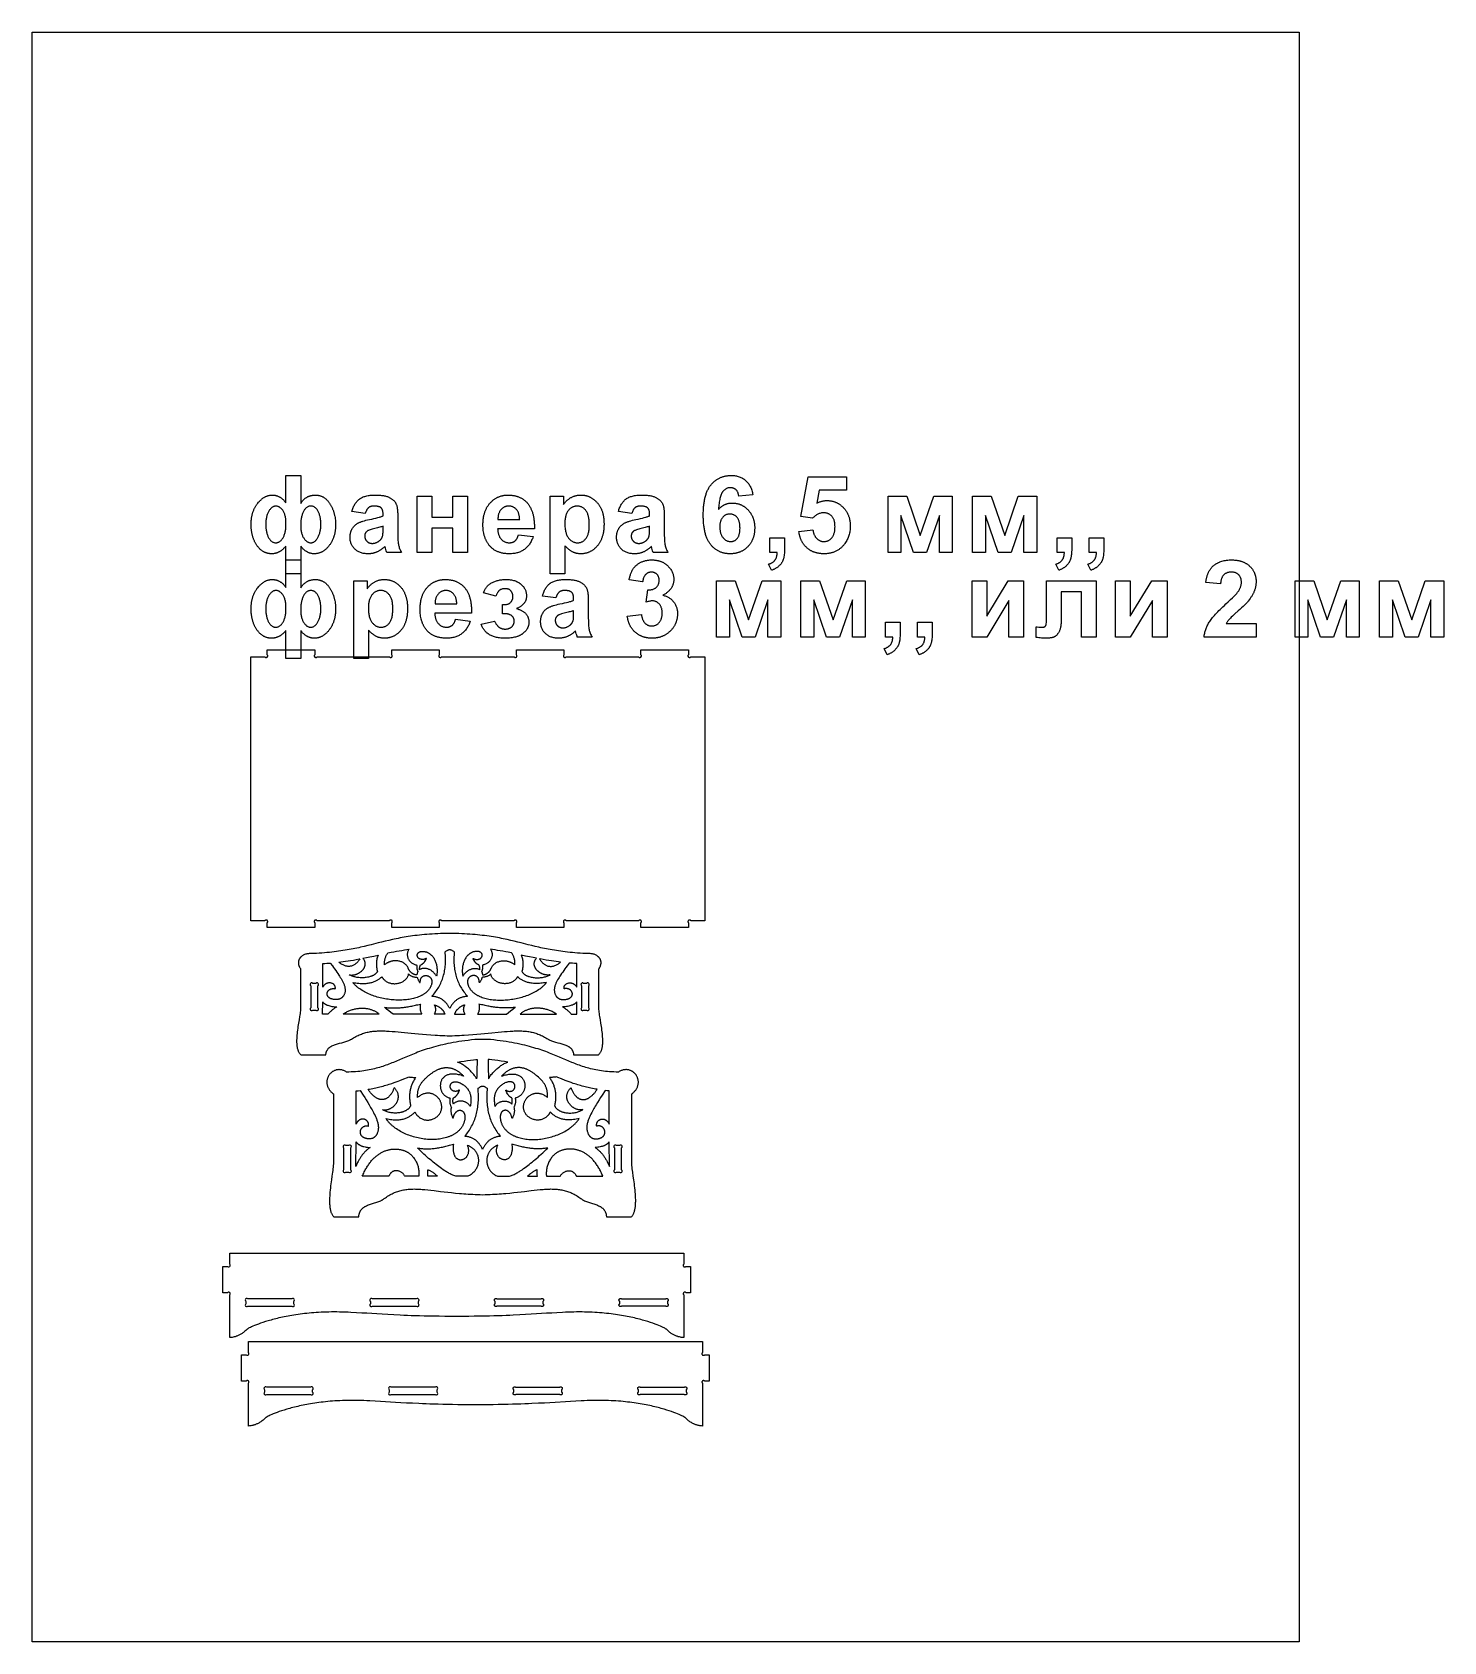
# Model space of a CAD drawing. Header units: metres. Extents: x 0 to 1337, y 0 to 1525.
import ezdxf

# ---------------------------------------------------------------- set-up
doc = ezdxf.new("R2010")
doc.units = ezdxf.units.M
doc.layers.add('Page1', color=7, linetype='CONTINUOUS')

msp = doc.modelspace()

# ---------------------------------------------------------------- linework, layer by layer
at = {"layer": 'Page1'}
for points in [[(0, 1525), (1200, 1525), (1200, 0), (0, 0), (0, 1525)], [(240.393173, 1105.021851), (254.306213, 1105.021851), (254.306213, 1078.599731), (254.306213, 1078.599731), (254.623688, 1079.084473), (254.948837, 1079.553833), (255.281662, 1080.007813), (255.622162, 1080.446411), (255.970352, 1080.869507), (256.326202, 1081.277222), (256.689758, 1081.669434), (257.060974, 1082.046265), (257.43988, 1082.407593), (257.826447, 1082.753662), (258.220703, 1083.084106), (258.62262, 1083.399292), (259.032227, 1083.698975), (259.449524, 1083.983276), (259.874481, 1084.252075), (260.307129, 1084.505493), (260.307129, 1084.505493), (260.747437, 1084.74353), (261.195435, 1084.966187), (261.651123, 1085.173462), (262.114471, 1085.365479), (262.58551, 1085.541992), (263.064209, 1085.703247), (263.550598, 1085.849121), (264.044678, 1085.979614), (264.546417, 1086.094849), (265.055847, 1086.194702), (265.572937, 1086.279175), (266.097717, 1086.348267), (266.630157, 1086.401978), (267.170288, 1086.440308), (267.718109, 1086.463379), (268.273621, 1086.471069), (268.273621, 1086.471069), (268.795959, 1086.463013), (269.312347, 1086.438599), (269.822693, 1086.398071), (270.327087, 1086.341309), (270.825439, 1086.268311), (271.317841, 1086.179077), (271.804199, 1086.073608), (272.284576, 1085.951904), (272.758972, 1085.814087), (273.227356, 1085.659912), (273.689758, 1085.489624), (274.146149, 1085.302979), (274.596527, 1085.10022), (275.040924, 1084.881226), (275.47934, 1084.645996), (275.911743, 1084.394531), (276.338135, 1084.126831), (276.758545, 1083.842896), (277.172974, 1083.542847), (277.58139, 1083.22644), (277.983795, 1082.893921), (278.380219, 1082.545166), (278.77063, 1082.180054), (279.15506, 1081.798828), (279.533478, 1081.401367), (279.905914, 1080.987671), (280.272339, 1080.557739), (280.632782, 1080.111694), (280.987213, 1079.649292), (281.335663, 1079.170776), (281.678101, 1078.675903), (282.014557, 1078.164917), (282.014557, 1078.164917), (282.342773, 1077.642578), (282.660614, 1077.114014), (282.967987, 1076.579102), (283.264984, 1076.037842), (283.551514, 1075.490234), (283.827667, 1074.936401), (284.093384, 1074.376221), (284.348663, 1073.809692), (284.593536, 1073.236938), (284.828003, 1072.657715), (285.052032, 1072.072266), (285.265656, 1071.480591), (285.468842, 1070.882446), (285.661621, 1070.278076), (285.843964, 1069.667358), (286.0159, 1069.050293), (286.177429, 1068.427002), (286.328522, 1067.797363), (286.469177, 1067.161377), (286.599426, 1066.519043), (286.828674, 1065.215454), (287.016235, 1063.886719), (287.16214, 1062.532715), (287.266327, 1061.15332), (287.328857, 1059.748779), (287.349701, 1058.318848), (287.349701, 1058.318848), (287.343872, 1057.597778), (287.326355, 1056.883789), (287.29718, 1056.177002), (287.256348, 1055.477295), (287.203857, 1054.784546), (287.139679, 1054.099121), (287.063843, 1053.420654), (286.976349, 1052.74939), (286.877167, 1052.085205), (286.766327, 1051.428101), (286.643799, 1050.778198), (286.509644, 1050.135254), (286.3638, 1049.499512), (286.206268, 1048.870972), (286.037109, 1048.24939), (285.856262, 1047.63501), (285.663757, 1047.02771), (285.459564, 1046.42749), (285.243713, 1045.834473), (285.016205, 1045.248535), (284.777008, 1044.669678), (284.526184, 1044.0979), (284.263641, 1043.533325), (283.989471, 1042.97583), (283.703613, 1042.425415), (283.406097, 1041.882202), (283.096924, 1041.345947), (282.776062, 1040.816895), (282.443542, 1040.294922), (282.099335, 1039.780151), (281.7435, 1039.272461), (281.375946, 1038.771851), (281.375946, 1038.771851), (281.000458, 1038.282471), (280.620697, 1037.808716), (280.236664, 1037.350464), (279.848358, 1036.907837), (279.45575, 1036.480713), (279.058899, 1036.069092), (278.657776, 1035.672974), (278.25238, 1035.292358), (277.842712, 1034.927368), (277.428741, 1034.577881), (277.010529, 1034.243896), (276.588043, 1033.925537), (276.161285, 1033.622559), (275.730255, 1033.335205), (275.294922, 1033.063354), (274.855347, 1032.807129), (274.411499, 1032.566406), (273.963379, 1032.341187), (273.510986, 1032.13147), (273.054291, 1031.937256), (272.593353, 1031.758667), (272.128143, 1031.595581), (271.658661, 1031.447998), (271.184906, 1031.315918), (270.706848, 1031.199463), (270.224548, 1031.098511), (269.737976, 1031.013062), (269.247131, 1030.943115), (268.752014, 1030.888794), (268.252594, 1030.849976), (267.748932, 1030.82666), (267.240997, 1030.818848), (267.240997, 1030.818848), (266.781891, 1030.826172), (266.326202, 1030.8479), (265.873962, 1030.884155), (265.425171, 1030.934937), (264.979767, 1031.000244), (264.537842, 1031.080078), (264.099304, 1031.174316), (263.664246, 1031.283081), (263.232574, 1031.406372), (262.804352, 1031.544189), (262.379578, 1031.696533), (261.958221, 1031.863403), (261.540283, 1032.044678), (261.125793, 1032.240601), (260.714752, 1032.450928), (260.307129, 1032.675781), (260.307129, 1032.675781), (259.903137, 1032.914917), (259.503021, 1033.168335), (259.10675, 1033.435791), (258.714325, 1033.717407), (258.325775, 1034.013184), (257.941071, 1034.323242), (257.560242, 1034.647339), (257.183258, 1034.985596), (256.81012, 1035.338013), (256.440857, 1035.70459), (256.075439, 1036.085205), (255.713882, 1036.480103), (255.356186, 1036.88916), (255.002335, 1037.312378), (254.652344, 1037.749634), (254.306213, 1038.201172), (254.306213, 1038.201172), (254.306213, 1011.688477), (240.393173, 1011.688477), (240.393173, 1038.201172), (240.393173, 1038.201172), (240.017899, 1037.749634), (239.639374, 1037.312378), (239.257599, 1036.88916), (238.872559, 1036.480103), (238.484268, 1036.085205), (238.092728, 1035.70459), (237.697922, 1035.338013), (237.299881, 1034.985596), (236.89856, 1034.647339), (236.494003, 1034.323242), (236.086182, 1034.013184), (235.675095, 1033.717407), (235.260773, 1033.435791), (234.843185, 1033.168335), (234.422348, 1032.914917), (233.998245, 1032.675781), (233.998245, 1032.675781), (233.570862, 1032.450928), (233.140137, 1032.240601), (232.7061, 1032.044678), (232.268738, 1031.863403), (231.828049, 1031.696533), (231.384033, 1031.544189), (230.936691, 1031.406372), (230.486008, 1031.283081), (230.032013, 1031.174316), (229.574692, 1031.080078), (229.114044, 1031.000244), (228.65007, 1030.934937), (228.182785, 1030.884155), (227.712158, 1030.8479), (227.238205, 1030.826172), (226.760925, 1030.818848), (226.760925, 1030.818848), (226.23674, 1030.82666), (225.718307, 1030.849976), (225.205612, 1030.888916), (224.698685, 1030.943481), (224.197495, 1031.01355), (223.702057, 1031.099121), (223.212372, 1031.200317), (222.728424, 1031.317139), (222.250244, 1031.449463), (221.777802, 1031.59729), (221.311111, 1031.760742), (220.850174, 1031.939819), (220.394989, 1032.134399), (219.945541, 1032.344604), (219.501862, 1032.570313), (219.063919, 1032.811646), (218.631729, 1033.068481), (218.205276, 1033.340942), (217.784592, 1033.629028), (217.369644, 1033.932617), (216.960449, 1034.251709), (216.557007, 1034.586426), (216.159317, 1034.936768), (215.76738, 1035.302612), (215.38118, 1035.68396), (215.000748, 1036.081055), (214.626053, 1036.49353), (214.257111, 1036.921753), (213.893906, 1037.365356), (213.536469, 1037.824707), (213.184769, 1038.299561), (212.838821, 1038.789917), (212.838821, 1038.789917), (212.501114, 1039.292114), (212.174118, 1039.802368), (211.857849, 1040.320557), (211.552307, 1040.846924), (211.257477, 1041.381226), (210.973373, 1041.923584), (210.699997, 1042.473999), (210.437332, 1043.032471), (210.185379, 1043.598877), (209.944168, 1044.17334), (209.713669, 1044.755859), (209.493881, 1045.346436), (209.284821, 1045.945068), (209.086487, 1046.551636), (208.898865, 1047.16626), (208.72197, 1047.789063), (208.555801, 1048.419678), (208.400345, 1049.058472), (208.255615, 1049.7052), (208.121597, 1050.360107), (207.998306, 1051.022949), (207.885742, 1051.693726), (207.78389, 1052.372681), (207.692764, 1053.05957), (207.61235, 1053.754639), (207.542664, 1054.45752), (207.435455, 1055.887695), (207.37114, 1057.349854), (207.349686, 1058.844238), (207.349686, 1058.844238), (207.35582, 1059.589111), (207.374207, 1060.325928), (207.404861, 1061.054565), (207.447769, 1061.775146), (207.502945, 1062.487549), (207.570374, 1063.191772), (207.65007, 1063.887939), (207.74202, 1064.575928), (207.846222, 1065.255859), (207.962692, 1065.927612), (208.091431, 1066.591187), (208.232422, 1067.246704), (208.385666, 1067.894043), (208.551178, 1068.533325), (208.728958, 1069.164429), (208.918991, 1069.787476), (209.121277, 1070.402222), (209.335831, 1071.009033), (209.562637, 1071.607544), (209.801712, 1072.197998), (210.05304, 1072.780396), (210.316635, 1073.354614), (210.592484, 1073.920654), (210.8806, 1074.478638), (211.180969, 1075.028442), (211.493607, 1075.570068), (211.818497, 1076.103638), (212.155655, 1076.629028), (212.505066, 1077.146362), (212.866745, 1077.655518), (213.240677, 1078.156616), (213.626862, 1078.649536), (213.626862, 1078.649536), (214.415512, 1079.59668), (214.812836, 1080.047363), (215.212158, 1080.482666), (215.61348, 1080.902832), (216.016785, 1081.307617), (216.422104, 1081.697144), (216.829422, 1082.071411), (217.238739, 1082.43042), (217.650055, 1082.77417), (218.06337, 1083.102661), (218.478683, 1083.415771), (218.895996, 1083.713623), (219.315308, 1083.996338), (219.736618, 1084.263672), (220.159927, 1084.515625), (220.585236, 1084.752441), (221.012543, 1084.973999), (221.441849, 1085.180176), (221.873154, 1085.371216), (222.306458, 1085.546875), (222.741776, 1085.707275), (223.179077, 1085.852417), (223.618378, 1085.982178), (224.059677, 1086.096802), (224.502975, 1086.196045), (224.948273, 1086.280151), (225.395584, 1086.348877), (225.844879, 1086.402344), (226.296173, 1086.440552), (226.749466, 1086.463379), (227.204758, 1086.471069), (227.204758, 1086.471069), (227.698029, 1086.463745), (228.186005, 1086.44165), (228.668655, 1086.405029), (229.145996, 1086.353638), (229.618042, 1086.287476), (230.084778, 1086.206787), (230.546204, 1086.111328), (231.002319, 1086.001221), (231.453125, 1085.876343), (231.898636, 1085.736816), (232.338837, 1085.582642), (232.773712, 1085.413818), (233.203293, 1085.230225), (233.627579, 1085.032104), (234.046539, 1084.819092), (234.460205, 1084.591553), (234.460205, 1084.591553), (234.868698, 1084.349243), (235.272156, 1084.092163), (235.670609, 1083.820313), (236.064026, 1083.533691), (236.452423, 1083.232422), (236.8358, 1082.91626), (237.214142, 1082.585449), (237.587463, 1082.239868), (237.955765, 1081.879517), (238.319031, 1081.504395), (238.677292, 1081.114502), (239.030518, 1080.709961), (239.378708, 1080.290527), (239.721893, 1079.856445), (240.060043, 1079.407471), (240.393173, 1078.943848), (240.393173, 1078.943848), (240.393173, 1105.021851)], [(682.616333, 1086.797119), (669.28302, 1085.311646), (669.28302, 1085.311646), (669.215698, 1085.822876), (669.136047, 1086.317017), (669.044006, 1086.794189), (668.939697, 1087.254272), (668.822937, 1087.697388), (668.693909, 1088.123535), (668.55249, 1088.532593), (668.398743, 1088.924683), (668.232666, 1089.299683), (668.054199, 1089.657715), (667.863403, 1089.998657), (667.660217, 1090.322632), (667.444763, 1090.629639), (667.216919, 1090.919556), (666.976685, 1091.192505), (666.724121, 1091.448364), (666.724121, 1091.448364), (666.460571, 1091.68811), (666.187378, 1091.912231), (665.904541, 1092.120972), (665.612, 1092.314331), (665.309814, 1092.492065), (664.997986, 1092.654419), (664.676453, 1092.801392), (664.345276, 1092.932739), (664.004456, 1093.048706), (663.653992, 1093.149292), (663.293823, 1093.234253), (662.924072, 1093.303833), (662.544556, 1093.358032), (662.155457, 1093.396606), (661.756714, 1093.4198), (661.348267, 1093.427612), (661.348267, 1093.427612), (660.805542, 1093.411865), (660.273376, 1093.364868), (659.751831, 1093.286499), (659.240845, 1093.176758), (658.740479, 1093.035767), (658.25061, 1092.863281), (657.771362, 1092.659546), (657.302734, 1092.424438), (656.844666, 1092.157959), (656.397156, 1091.860107), (655.960205, 1091.531006), (655.533875, 1091.17041), (655.118103, 1090.778564), (654.712952, 1090.355347), (654.318298, 1089.900879), (653.934265, 1089.414917), (653.934265, 1089.414917), (653.747131, 1089.155762), (653.564331, 1088.879761), (653.385864, 1088.587036), (653.211853, 1088.277466), (653.042175, 1087.95105), (652.876892, 1087.60791), (652.559448, 1086.871338), (652.259521, 1086.067505), (651.977112, 1085.196533), (651.712219, 1084.258423), (651.464844, 1083.253174), (651.234985, 1082.180786), (651.022644, 1081.04126), (650.82782, 1079.834473), (650.650513, 1078.560669), (650.490662, 1077.219604), (650.348389, 1075.811401), (650.223633, 1074.33606), (650.116333, 1072.793579), (650.116333, 1072.793579), (650.445496, 1073.171387), (650.779602, 1073.537231), (651.118591, 1073.890991), (651.462585, 1074.23291), (651.811523, 1074.562744), (652.165466, 1074.880615), (652.524292, 1075.186523), (652.888123, 1075.480347), (653.256836, 1075.762207), (653.630554, 1076.032104), (654.009216, 1076.290039), (654.392883, 1076.535889), (654.781433, 1076.769775), (655.174927, 1076.991699), (655.573425, 1077.201538), (655.976868, 1077.399536), (656.385254, 1077.585449), (656.798584, 1077.759399), (657.216919, 1077.921265), (657.640137, 1078.071167), (658.068359, 1078.209106), (658.501465, 1078.335083), (658.939575, 1078.449097), (659.38269, 1078.551025), (659.830688, 1078.640991), (660.28363, 1078.718872), (660.741577, 1078.784912), (661.204468, 1078.838867), (661.672302, 1078.880859), (662.145081, 1078.910889), (662.622803, 1078.928833), (663.105469, 1078.934814), (663.105469, 1078.934814), (663.650452, 1078.928345), (664.190552, 1078.909058), (664.725708, 1078.876831), (665.255981, 1078.831787), (665.781311, 1078.773682), (666.301758, 1078.702881), (666.817322, 1078.619019), (667.327942, 1078.522461), (667.833618, 1078.412842), (668.334412, 1078.290405), (668.830322, 1078.155151), (669.321289, 1078.006836), (669.807373, 1077.845825), (670.288574, 1077.671753), (670.764832, 1077.484863), (671.236145, 1077.285156), (671.702576, 1077.07251), (672.164124, 1076.846924), (672.620728, 1076.608521), (673.072449, 1076.357178), (673.519226, 1076.093018), (673.961121, 1075.815918), (674.398132, 1075.525879), (674.8302, 1075.223022), (675.257324, 1074.907349), (675.679626, 1074.578613), (676.096924, 1074.237061), (676.509399, 1073.88269), (676.916931, 1073.515381), (677.319519, 1073.135132), (677.717224, 1072.742065), (678.110046, 1072.33606), (678.110046, 1072.33606), (678.494263, 1071.919922), (678.866333, 1071.496216), (679.226135, 1071.065063), (679.573792, 1070.626343), (679.909241, 1070.180176), (680.232483, 1069.72644), (680.543579, 1069.265137), (680.842407, 1068.796387), (681.129089, 1068.32019), (681.403503, 1067.836426), (681.665771, 1067.345093), (681.915833, 1066.846313), (682.153748, 1066.340088), (682.379395, 1065.826294), (682.592834, 1065.304932), (682.794128, 1064.776123), (682.983215, 1064.239746), (683.160095, 1063.695923), (683.324768, 1063.144531), (683.477234, 1062.585693), (683.617493, 1062.019287), (683.745605, 1061.445435), (683.86145, 1060.864014), (683.965149, 1060.275146), (684.056641, 1059.678711), (684.135925, 1059.074829), (684.203003, 1058.463379), (684.257935, 1057.84436), (684.300598, 1057.217896), (684.331116, 1056.583984), (684.349365, 1055.942505), (684.355469, 1055.293579), (684.355469, 1055.293579), (684.34906, 1054.605469), (684.329834, 1053.925903), (684.297791, 1053.254883), (684.252869, 1052.592529), (684.19519, 1051.938599), (684.124634, 1051.293335), (684.04126, 1050.656494), (683.945068, 1050.02832), (683.835999, 1049.408691), (683.714172, 1048.797485), (683.579529, 1048.194946), (683.432007, 1047.600952), (683.271667, 1047.015503), (683.098511, 1046.438599), (682.912537, 1045.870239), (682.713745, 1045.310547), (682.502075, 1044.759277), (682.277649, 1044.216553), (682.040344, 1043.682495), (681.790222, 1043.15686), (681.527283, 1042.639893), (681.251526, 1042.13147), (680.962952, 1041.63147), (680.66156, 1041.140137), (680.34729, 1040.657349), (680.020203, 1040.183105), (679.680359, 1039.717407), (679.327637, 1039.260254), (678.962036, 1038.811646), (678.583679, 1038.371704), (678.192505, 1037.940186), (677.788452, 1037.517212), (677.788452, 1037.517212), (677.37439, 1037.105103), (676.953064, 1036.706177), (676.524414, 1036.32019), (676.088562, 1035.947388), (675.645386, 1035.587524), (675.194946, 1035.240845), (674.737244, 1034.907227), (674.272278, 1034.58667), (673.800049, 1034.279297), (673.320496, 1033.984863), (672.83374, 1033.703613), (672.339661, 1033.435425), (671.838318, 1033.180298), (671.329712, 1032.938354), (670.813843, 1032.709351), (670.29071, 1032.49353), (669.760315, 1032.290649), (669.222656, 1032.100952), (668.677673, 1031.924438), (668.125427, 1031.760864), (667.565918, 1031.610352), (666.999207, 1031.473022), (666.42511, 1031.348755), (665.843811, 1031.237549), (665.255249, 1031.139404), (664.659363, 1031.054443), (664.056274, 1030.982422), (663.445862, 1030.923584), (662.828186, 1030.877808), (662.203247, 1030.845093), (661.571045, 1030.825439), (660.93158, 1030.818848), (660.93158, 1030.818848), (660.2453, 1030.827271), (659.566711, 1030.852295), (658.895752, 1030.894043), (658.232544, 1030.952515), (657.576904, 1031.02771), (656.929016, 1031.119507), (656.288757, 1031.228027), (655.656128, 1031.353271), (655.03125, 1031.495239), (654.414001, 1031.653931), (653.804443, 1031.829224), (653.202515, 1032.021362), (652.608276, 1032.230103), (652.021729, 1032.455566), (651.44281, 1032.697754), (650.871582, 1032.956543), (650.307983, 1033.232178), (649.752136, 1033.524414), (649.203918, 1033.833374), (648.66333, 1034.159058), (648.130432, 1034.501343), (647.605225, 1034.860474), (647.087708, 1035.236206), (646.57782, 1035.628662), (646.075623, 1036.037842), (645.581055, 1036.463745), (645.094177, 1036.90625), (644.61499, 1037.365601), (644.143433, 1037.841553), (643.679565, 1038.334229), (643.223389, 1038.843506), (642.774902, 1039.369629), (642.774902, 1039.369629), (642.337158, 1039.914673), (641.913269, 1040.481201), (641.503357, 1041.06897), (641.1073, 1041.678101), (640.725159, 1042.308594), (640.356873, 1042.960449), (640.002502, 1043.633667), (639.662048, 1044.328247), (639.335449, 1045.044189), (639.022827, 1045.781494), (638.723999, 1046.540161), (638.439148, 1047.320068), (638.168152, 1048.12146), (637.911072, 1048.944092), (637.667908, 1049.788208), (637.438599, 1050.653564), (637.223206, 1051.540283), (637.021729, 1052.448486), (636.834106, 1053.37793), (636.6604, 1054.328735), (636.500549, 1055.300903), (636.354675, 1056.294434), (636.222656, 1057.309326), (636.104553, 1058.345459), (636.000305, 1059.403076), (635.909973, 1060.482056), (635.833557, 1061.582275), (635.770996, 1062.703979), (635.722351, 1063.846924), (635.687622, 1065.01123), (635.666809, 1066.197021), (635.659851, 1067.404053), (635.659851, 1067.404053), (635.666992, 1068.641479), (635.688538, 1069.857056), (635.724426, 1071.050903), (635.774719, 1072.223022), (635.839294, 1073.373291), (635.918274, 1074.501831), (636.011597, 1075.608643), (636.119263, 1076.693604), (636.241272, 1077.756714), (636.377686, 1078.798096), (636.528381, 1079.817749), (636.693481, 1080.815674), (636.872986, 1081.791748), (637.066772, 1082.745972), (637.274963, 1083.678589), (637.497498, 1084.589233), (637.734375, 1085.478271), (637.985596, 1086.345459), (638.251221, 1087.190796), (638.531128, 1088.014404), (638.825439, 1088.816284), (639.134094, 1089.596436), (639.457153, 1090.354736), (639.794495, 1091.091187), (640.14624, 1091.805908), (640.512329, 1092.498901), (640.892822, 1093.170044), (641.287598, 1093.819458), (641.696777, 1094.447144), (642.1203, 1095.052979), (642.558167, 1095.637085), (643.010376, 1096.199341), (643.010376, 1096.199341), (643.47406, 1096.742065), (643.94635, 1097.2677), (644.427185, 1097.776001), (644.916565, 1098.26709), (645.414551, 1098.740967), (645.921143, 1099.197632), (646.436218, 1099.636963), (646.959961, 1100.059204), (647.492188, 1100.464111), (648.03302, 1100.851807), (648.582458, 1101.22229), (649.140442, 1101.575562), (649.70697, 1101.911499), (650.282104, 1102.230347), (650.865784, 1102.53186), (651.458069, 1102.816162), (652.058899, 1103.083252), (652.668335, 1103.33313), (653.286316, 1103.565796), (653.912842, 1103.781128), (654.547974, 1103.979248), (655.19165, 1104.160278), (655.843933, 1104.323975), (656.504761, 1104.470337), (657.174194, 1104.599609), (657.852173, 1104.71167), (658.538696, 1104.806396), (659.233826, 1104.883911), (659.937561, 1104.944214), (660.64978, 1104.987305), (661.370667, 1105.013184), (662.100037, 1105.021851), (662.100037, 1105.021851), (663.118225, 1105.00354), (664.114258, 1104.948853), (665.088196, 1104.857666), (666.039978, 1104.72998), (666.969666, 1104.565796), (667.877258, 1104.365112), (668.762756, 1104.128052), (669.626099, 1103.854492), (670.467346, 1103.544312), (671.286438, 1103.197754), (672.083496, 1102.814819), (672.858398, 1102.395264), (673.611145, 1101.939209), (674.341858, 1101.446777), (675.050415, 1100.917847), (675.736816, 1100.352417), (675.736816, 1100.352417), (676.396851, 1099.752319), (677.026245, 1099.119141), (677.624939, 1098.453125), (678.192932, 1097.75415), (678.730286, 1097.022217), (679.236938, 1096.257446), (679.712952, 1095.459595), (680.158264, 1094.628906), (680.572876, 1093.765259), (680.956848, 1092.868652), (681.31012, 1091.939087), (681.63269, 1090.976563), (681.924622, 1089.981079), (682.185913, 1088.952759), (682.416443, 1087.891357), (682.616333, 1086.797119)], [(726.222168, 1051.878662), (739.555481, 1053.427612), (739.555481, 1053.427612), (739.639404, 1052.800659), (739.74176, 1052.190308), (739.862488, 1051.596436), (740.001587, 1051.019043), (740.159119, 1050.45813), (740.335022, 1049.913818), (740.529358, 1049.386108), (740.742065, 1048.874878), (740.973206, 1048.380127), (741.222717, 1047.901855), (741.490662, 1047.440186), (741.776978, 1046.994995), (742.081665, 1046.566406), (742.404785, 1046.154297), (742.746277, 1045.758667), (743.106201, 1045.379639), (743.106201, 1045.379639), (743.478882, 1045.020386), (743.858582, 1044.684326), (744.245422, 1044.37146), (744.639282, 1044.081787), (745.040222, 1043.815186), (745.448242, 1043.571899), (745.863403, 1043.351685), (746.285583, 1043.154663), (746.714844, 1042.980957), (747.151184, 1042.8302), (747.594604, 1042.702759), (748.045044, 1042.598511), (748.502625, 1042.517334), (748.967285, 1042.459473), (749.439026, 1042.424683), (749.917786, 1042.413086), (749.917786, 1042.413086), (750.46283, 1042.426758), (750.997253, 1042.467773), (751.521179, 1042.536011), (752.034546, 1042.631592), (752.537354, 1042.754517), (753.029663, 1042.904785), (753.511353, 1043.082275), (753.982544, 1043.287231), (754.443237, 1043.519409), (754.893311, 1043.778809), (755.332886, 1044.065674), (755.761902, 1044.379761), (756.180359, 1044.721191), (756.588318, 1045.089966), (756.985657, 1045.486084), (757.372498, 1045.909424), (757.372498, 1045.909424), (757.742188, 1046.360352), (758.087952, 1046.838989), (758.409912, 1047.345459), (758.708008, 1047.879639), (758.982239, 1048.441406), (759.232666, 1049.031128), (759.459229, 1049.648438), (759.661926, 1050.293579), (759.840759, 1050.966309), (759.995789, 1051.666992), (760.126953, 1052.395264), (760.234253, 1053.151367), (760.317749, 1053.935059), (760.37738, 1054.746704), (760.413147, 1055.585938), (760.425049, 1056.453003), (760.425049, 1056.453003), (760.413513, 1057.265503), (760.378845, 1058.052124), (760.321106, 1058.81311), (760.240234, 1059.548218), (760.13623, 1060.257568), (760.009155, 1060.941162), (759.859009, 1061.598877), (759.685669, 1062.230835), (759.489319, 1062.836914), (759.269836, 1063.417358), (759.027222, 1063.971924), (758.761475, 1064.500732), (758.472717, 1065.003662), (758.160767, 1065.480835), (757.825745, 1065.932251), (757.467651, 1066.357788), (757.467651, 1066.357788), (757.091003, 1066.75769), (756.700439, 1067.131714), (756.296021, 1067.479858), (755.877686, 1067.802246), (755.445435, 1068.098877), (754.999268, 1068.369751), (754.539185, 1068.614868), (754.065247, 1068.834106), (753.577332, 1069.027466), (753.075562, 1069.19519), (752.559875, 1069.337036), (752.030273, 1069.453125), (751.486816, 1069.543457), (750.929382, 1069.60791), (750.358093, 1069.646606), (749.772888, 1069.659424), (749.772888, 1069.659424), (749.039368, 1069.639038), (748.315369, 1069.578003), (747.600891, 1069.476074), (746.895813, 1069.333374), (746.200317, 1069.149902), (745.514221, 1068.925781), (744.837646, 1068.660889), (744.170532, 1068.355103), (743.512878, 1068.008667), (742.864746, 1067.62146), (742.226135, 1067.193481), (741.596924, 1066.724731), (740.977234, 1066.21521), (740.367004, 1065.664917), (739.766296, 1065.073853), (739.175049, 1064.442139), (739.175049, 1064.442139), (727.961304, 1066.054443), (734.917786, 1103.862427), (771.439575, 1103.862427), (771.439575, 1091.108765), (745.579041, 1091.108765), (743.350769, 1078.907715), (743.350769, 1078.907715), (743.932373, 1079.191772), (744.515442, 1079.45752), (745.099976, 1079.704956), (745.686035, 1079.934082), (746.27356, 1080.144775), (746.86261, 1080.33728), (747.453064, 1080.511353), (748.045044, 1080.667114), (748.63855, 1080.804688), (749.233521, 1080.923828), (749.829956, 1081.024536), (750.427856, 1081.107056), (751.027283, 1081.171143), (751.628235, 1081.217041), (752.230591, 1081.244507), (752.834473, 1081.253662), (752.834473, 1081.253662), (753.40918, 1081.24707), (753.978333, 1081.227051), (754.542053, 1081.193726), (755.10022, 1081.147217), (755.652954, 1081.08728), (756.200134, 1081.014038), (756.741821, 1080.92749), (757.277954, 1080.827637), (757.808655, 1080.714478), (758.333801, 1080.588013), (758.853516, 1080.448242), (759.367676, 1080.295166), (759.876343, 1080.128784), (760.379517, 1079.948975), (760.877197, 1079.755981), (761.369324, 1079.549683), (761.856018, 1079.329956), (762.337158, 1079.097046), (762.812805, 1078.850708), (763.282959, 1078.591187), (763.74762, 1078.318237), (764.206787, 1078.031982), (764.660461, 1077.732422), (765.108582, 1077.419556), (765.551208, 1077.093384), (765.988403, 1076.754028), (766.420044, 1076.401123), (766.846191, 1076.035034), (767.266785, 1075.65564), (767.681946, 1075.262939), (768.091553, 1074.856934), (768.495728, 1074.4375), (768.495728, 1074.4375), (768.890808, 1074.007568), (769.273376, 1073.56958), (769.643433, 1073.123779), (770.000916, 1072.669922), (770.345825, 1072.20813), (770.678223, 1071.738403), (770.998047, 1071.26062), (771.305359, 1070.775024), (771.600159, 1070.281372), (771.882385, 1069.779907), (772.152039, 1069.270386), (772.40918, 1068.75293), (772.653748, 1068.227539), (772.885803, 1067.694092), (773.105347, 1067.152832), (773.312256, 1066.603516), (773.506714, 1066.046265), (773.688599, 1065.481201), (773.85791, 1064.908081), (774.014709, 1064.326904), (774.158936, 1063.737915), (774.290649, 1063.140991), (774.40979, 1062.536011), (774.516418, 1061.923096), (774.610474, 1061.302246), (774.692017, 1060.673462), (774.761047, 1060.036743), (774.817444, 1059.39209), (774.861389, 1058.73938), (774.8927, 1058.078857), (774.91156, 1057.410278), (774.917786, 1056.733765), (774.917786, 1056.733765), (774.897583, 1055.608032), (774.836853, 1054.497437), (774.735657, 1053.4021), (774.593994, 1052.321899), (774.411865, 1051.25708), (774.189209, 1050.207397), (773.926086, 1049.172852), (773.622498, 1048.153564), (773.278442, 1047.149536), (772.893921, 1046.160645), (772.468872, 1045.187012), (772.003418, 1044.228638), (771.497437, 1043.2854), (770.950989, 1042.357422), (770.364075, 1041.444702), (769.736633, 1040.547119), (769.736633, 1040.547119), (769.289734, 1039.948608), (768.832092, 1039.369141), (768.36377, 1038.808594), (767.884705, 1038.26709), (767.394958, 1037.744629), (766.894531, 1037.241089), (766.383362, 1036.756592), (765.861511, 1036.291016), (765.328979, 1035.844482), (764.785706, 1035.416992), (764.23175, 1035.008545), (763.667114, 1034.619019), (763.091736, 1034.248535), (762.505676, 1033.896973), (761.908875, 1033.564453), (761.301392, 1033.250977), (760.683228, 1032.956421), (760.054321, 1032.680908), (759.414734, 1032.424438), (758.764465, 1032.18689), (758.103455, 1031.968384), (757.431763, 1031.768921), (756.74939, 1031.588379), (756.056274, 1031.42688), (755.352478, 1031.284424), (754.637939, 1031.160889), (753.912781, 1031.056396), (753.176819, 1030.970947), (752.430237, 1030.904419), (751.672913, 1030.856934), (750.904846, 1030.828369), (750.12616, 1030.818848), (750.12616, 1030.818848), (748.887207, 1030.841187), (748.278625, 1030.869141), (747.677246, 1030.908081), (747.083069, 1030.958374), (746.496216, 1031.019653), (745.916504, 1031.092163), (745.344116, 1031.175781), (744.778931, 1031.27063), (744.220947, 1031.376587), (743.670227, 1031.493774), (743.126709, 1031.62207), (742.590515, 1031.761475), (742.061462, 1031.911987), (741.539673, 1032.07373), (741.025146, 1032.246704), (740.517822, 1032.430664), (740.017761, 1032.625854), (739.524902, 1032.832275), (739.039307, 1033.049805), (738.560974, 1033.278442), (738.089844, 1033.518311), (737.625916, 1033.769287), (737.16925, 1034.031372), (736.719849, 1034.304688), (736.277649, 1034.589111), (735.842712, 1034.884644), (735.414978, 1035.191406), (734.994507, 1035.509277), (734.581299, 1035.838379), (734.175293, 1036.178589), (733.776489, 1036.529907), (733.776489, 1036.529907), (733.386292, 1036.890747), (733.006104, 1037.259155), (732.635803, 1037.635254), (732.275452, 1038.019043), (731.924988, 1038.410522), (731.584534, 1038.809692), (731.254028, 1039.216431), (730.933411, 1039.630859), (730.622803, 1040.052979), (730.322083, 1040.482788), (730.031311, 1040.920288), (729.750549, 1041.365356), (729.479675, 1041.818237), (729.218689, 1042.278687), (728.967712, 1042.746826), (728.726685, 1043.222656), (728.495605, 1043.706177), (728.274414, 1044.197266), (728.063232, 1044.696167), (727.861938, 1045.202637), (727.670593, 1045.716797), (727.489197, 1046.238525), (727.317749, 1046.768066), (727.15625, 1047.305298), (727.0047, 1047.850098), (726.863098, 1048.402588), (726.731384, 1048.962769), (726.60968, 1049.53064), (726.396057, 1050.689331), (726.222168, 1051.878662)], [(315.546783, 1069.079712), (302.793182, 1070.818848), (302.793182, 1070.818848), (303.062897, 1071.800171), (303.355835, 1072.749146), (303.671906, 1073.665771), (304.0112, 1074.549927), (304.373627, 1075.401733), (304.759247, 1076.221191), (305.16803, 1077.008301), (305.600006, 1077.762939), (306.055145, 1078.485229), (306.533478, 1079.175171), (307.034973, 1079.832764), (307.559631, 1080.458008), (308.107483, 1081.050781), (308.678528, 1081.611206), (309.272705, 1082.139282), (309.890106, 1082.63501), (309.890106, 1082.63501), (310.209351, 1082.870972), (310.538147, 1083.099487), (310.876495, 1083.320557), (311.224365, 1083.534058), (311.948792, 1083.938721), (312.711365, 1084.313232), (313.512115, 1084.657959), (314.351074, 1084.972656), (315.22818, 1085.257324), (316.143494, 1085.512085), (317.096954, 1085.736816), (318.088623, 1085.931641), (319.118439, 1086.096436), (320.186462, 1086.231323), (321.292633, 1086.336182), (322.437012, 1086.411133), (323.619537, 1086.456055), (324.840271, 1086.471069), (324.840271, 1086.471069), (325.948883, 1086.462402), (327.021545, 1086.436157), (328.058258, 1086.392578), (329.059021, 1086.331543), (330.023834, 1086.253052), (330.952698, 1086.157104), (331.845612, 1086.043701), (332.702606, 1085.912842), (333.523621, 1085.764648), (334.308685, 1085.598877), (335.0578, 1085.415771), (335.770966, 1085.215088), (336.448212, 1084.99707), (337.089478, 1084.761597), (337.694794, 1084.508667), (338.264191, 1084.238281), (338.264191, 1084.238281), (338.805389, 1083.954468), (339.326172, 1083.661255), (339.826538, 1083.358643), (340.306488, 1083.046631), (340.766022, 1082.725098), (341.205139, 1082.394287), (341.62384, 1082.053955), (342.022125, 1081.704346), (342.399994, 1081.345215), (342.757446, 1080.976685), (343.094482, 1080.598755), (343.411102, 1080.211426), (343.707306, 1079.814697), (343.983093, 1079.408569), (344.238464, 1078.99292), (344.473419, 1078.567993), (344.473419, 1078.567993), (344.691162, 1078.115845), (344.894836, 1077.618774), (345.084473, 1077.076904), (345.26004, 1076.48999), (345.4216, 1075.858276), (345.569092, 1075.181641), (345.702545, 1074.460083), (345.82193, 1073.693726), (345.927277, 1072.882324), (346.018585, 1072.026123), (346.095856, 1071.124878), (346.159058, 1070.178833), (346.208221, 1069.187988), (346.243347, 1068.1521), (346.264404, 1067.071411), (346.271423, 1065.945679), (346.271423, 1065.945679), (346.271423, 1049.487427), (346.271423, 1049.487427), (346.282898, 1047.789917), (346.317291, 1046.20752), (346.374603, 1044.740234), (346.454865, 1043.387939), (346.558044, 1042.150757), (346.684143, 1041.028687), (346.83316, 1040.021606), (347.005127, 1039.129639), (347.005127, 1039.129639), (347.208496, 1038.28772), (347.451813, 1037.430908), (347.735016, 1036.559326), (348.058105, 1035.672852), (348.421143, 1034.771484), (348.824066, 1033.855347), (349.266937, 1032.924194), (349.749695, 1031.978271), (349.749695, 1031.978271), (335.836639, 1031.978271), (335.836639, 1031.978271), (335.554718, 1032.760742), (335.243347, 1033.712891), (334.902557, 1034.834961), (334.532288, 1036.126831), (334.532288, 1036.126831), (334.237915, 1037.164063), (334.043182, 1037.775391), (334.043182, 1037.775391), (333.606476, 1037.347412), (333.165955, 1036.932983), (332.721619, 1036.532227), (332.273468, 1036.14502), (331.821503, 1035.771362), (331.365692, 1035.411255), (330.906067, 1035.064819), (330.442627, 1034.731934), (329.975372, 1034.412598), (329.504272, 1034.106934), (329.029358, 1033.814819), (328.550629, 1033.536255), (328.068085, 1033.271362), (327.581726, 1033.02002), (327.091522, 1032.782227), (326.597504, 1032.557983), (326.597504, 1032.557983), (326.099518, 1032.347412), (325.597321, 1032.150391), (325.090973, 1031.967041), (324.580414, 1031.797119), (324.065704, 1031.640869), (323.546814, 1031.498291), (323.023773, 1031.369141), (322.496521, 1031.253662), (321.965118, 1031.151733), (321.429535, 1031.063477), (320.889771, 1030.98877), (320.345825, 1030.927612), (319.797699, 1030.880005), (319.245422, 1030.846069), (318.688965, 1030.825684), (318.128326, 1030.818848), (318.128326, 1030.818848), (317.149628, 1030.836304), (316.197205, 1030.88855), (315.271088, 1030.975708), (314.371246, 1031.097656), (313.497681, 1031.254517), (312.650452, 1031.446289), (311.829468, 1031.672729), (311.03479, 1031.934204), (310.266418, 1032.230347), (309.524292, 1032.561523), (308.808502, 1032.92749), (308.118988, 1033.328247), (307.45575, 1033.763916), (306.818817, 1034.234375), (306.20816, 1034.739746), (305.623779, 1035.279907), (305.623779, 1035.279907), (305.070404, 1035.846802), (304.552765, 1036.432129), (304.070801, 1037.035767), (303.624512, 1037.657959), (303.213959, 1038.298584), (302.839111, 1038.95752), (302.499939, 1039.63501), (302.196472, 1040.330933), (301.928711, 1041.045166), (301.696655, 1041.777954), (301.500305, 1042.529175), (301.339661, 1043.298828), (301.214691, 1044.086914), (301.125458, 1044.893311), (301.071899, 1045.718262), (301.054047, 1046.561646), (301.054047, 1046.561646), (301.062012, 1047.121704), (301.085876, 1047.674072), (301.125702, 1048.218872), (301.181427, 1048.755981), (301.253082, 1049.2854), (301.340637, 1049.807251), (301.444122, 1050.321411), (301.563538, 1050.828003), (301.698883, 1051.326904), (301.850159, 1051.818115), (302.017334, 1052.301758), (302.200439, 1052.77771), (302.399475, 1053.245972), (302.61441, 1053.706665), (302.845276, 1054.159668), (303.092072, 1054.605103), (303.092072, 1054.605103), (303.353241, 1055.040283), (303.627197, 1055.462402), (303.914001, 1055.871704), (304.213562, 1056.268066), (304.52597, 1056.651611), (304.851166, 1057.022095), (305.189178, 1057.379761), (305.540009, 1057.724487), (305.903625, 1058.056274), (306.28006, 1058.375122), (306.669312, 1058.681152), (307.07135, 1058.974121), (307.486237, 1059.254272), (307.91391, 1059.521606), (308.35437, 1059.775879), (308.807678, 1060.017212), (308.807678, 1060.017212), (309.280029, 1060.250366), (309.77771, 1060.479736), (310.300751, 1060.705322), (310.849091, 1060.927246), (311.422791, 1061.145508), (312.02182, 1061.359985), (312.646179, 1061.570801), (313.295898, 1061.777954), (314.671295, 1062.180908), (316.14801, 1062.569092), (317.726074, 1062.942383), (319.405487, 1063.300781), (319.405487, 1063.300781), (321.65271, 1063.760986), (323.72049, 1064.213379), (325.608795, 1064.657715), (327.317627, 1065.094238), (328.847015, 1065.522827), (329.544403, 1065.734131), (330.19693, 1065.943481), (330.804596, 1066.150757), (331.367401, 1066.356201), (331.885315, 1066.55957), (332.358398, 1066.760864), (332.358398, 1066.760864), (332.358398, 1068.219238), (332.358398, 1068.219238), (332.35141, 1068.737427), (332.330444, 1069.236694), (332.295502, 1069.716919), (332.246582, 1070.178345), (332.183685, 1070.620728), (332.106812, 1071.044312), (332.015961, 1071.448853), (331.911163, 1071.834473), (331.792358, 1072.201294), (331.659576, 1072.549072), (331.512817, 1072.87793), (331.352112, 1073.187866), (331.177399, 1073.478882), (330.988739, 1073.750977), (330.786072, 1074.004028), (330.569427, 1074.238281), (330.569427, 1074.238281), (330.333405, 1074.456055), (330.072601, 1074.659668), (329.786957, 1074.849365), (329.476532, 1075.024902), (329.141296, 1075.186401), (328.781281, 1075.333984), (328.396423, 1075.467407), (327.986786, 1075.586792), (327.552338, 1075.692139), (327.093079, 1075.783447), (326.609039, 1075.860718), (326.100189, 1075.92395), (325.566528, 1075.973022), (325.008057, 1076.008179), (324.424805, 1076.029297), (323.816711, 1076.036255), (323.816711, 1076.036255), (323.403534, 1076.030273), (323.001862, 1076.012207), (322.611664, 1075.981934), (322.233002, 1075.939819), (321.865814, 1075.885498), (321.510132, 1075.819092), (321.165924, 1075.740723), (320.833252, 1075.650146), (320.512054, 1075.547607), (320.202393, 1075.432983), (319.904205, 1075.306274), (319.617493, 1075.167603), (319.342316, 1075.016724), (319.078613, 1074.853882), (318.826447, 1074.678955), (318.585754, 1074.491943), (318.585754, 1074.491943), (318.353607, 1074.289795), (318.127106, 1074.069458), (317.90625, 1073.831055), (317.690979, 1073.574463), (317.481354, 1073.299805), (317.277374, 1073.006836), (317.078979, 1072.695801), (316.88623, 1072.366699), (316.699127, 1072.019287), (316.517639, 1071.653809), (316.341766, 1071.270264), (316.171509, 1070.868408), (316.006897, 1070.448486), (315.8479, 1070.010376), (315.546783, 1069.079712)], [(364.700409, 1085.311646), (378.613464, 1085.311646), (378.613464, 1065.601563), (398.323608, 1065.601563), (398.323608, 1085.311646), (412.236664, 1085.311646), (412.236664, 1031.978271), (398.323608, 1031.978271), (398.323608, 1055.166748), (378.613464, 1055.166748), (378.613464, 1031.978271), (364.700409, 1031.978271), (364.700409, 1031.978271), (364.700409, 1085.311646)], [(460.596069, 1048.789917), (474.509125, 1047.050781), (474.509125, 1047.050781), (474.168884, 1046.07373), (473.804871, 1045.126221), (473.417053, 1044.208374), (473.005493, 1043.320068), (472.570129, 1042.461304), (472.111023, 1041.63208), (471.628113, 1040.83252), (471.121429, 1040.0625), (470.590973, 1039.322144), (470.036743, 1038.611328), (469.45874, 1037.930054), (468.856934, 1037.27832), (468.231384, 1036.65625), (467.582031, 1036.063721), (466.908905, 1035.500854), (466.212006, 1034.967407), (466.212006, 1034.967407), (465.492126, 1034.465088), (464.75, 1033.995117), (463.985657, 1033.557617), (463.199097, 1033.152466), (462.39032, 1032.779785), (461.559326, 1032.439453), (460.706116, 1032.13147), (459.830658, 1031.856079), (458.933014, 1031.612915), (458.013123, 1031.402344), (457.071045, 1031.223999), (456.10672, 1031.078125), (455.120178, 1030.964722), (454.11142, 1030.883667), (453.080444, 1030.835083), (452.027222, 1030.818848), (452.027222, 1030.818848), (451.191681, 1030.827759), (450.369843, 1030.85437), (449.561676, 1030.898682), (448.767212, 1030.960693), (447.98645, 1031.040527), (447.21936, 1031.137939), (446.465973, 1031.253174), (445.726288, 1031.386108), (445.000275, 1031.536865), (444.287964, 1031.7052), (443.589355, 1031.891357), (442.904449, 1032.095215), (442.233215, 1032.316772), (441.575684, 1032.556152), (440.931824, 1032.81311), (440.301697, 1033.087891), (439.685242, 1033.380371), (439.082458, 1033.690674), (438.493408, 1034.018555), (437.91803, 1034.364258), (437.356354, 1034.727661), (436.80835, 1035.108765), (436.274048, 1035.507568), (435.753448, 1035.924194), (435.246552, 1036.358521), (434.753326, 1036.810547), (434.273804, 1037.280273), (433.807983, 1037.767822), (433.355835, 1038.272949), (432.917389, 1038.795898), (432.492645, 1039.336548), (432.081573, 1039.89502), (432.081573, 1039.89502), (431.767273, 1040.352783), (431.462952, 1040.817993), (431.16861, 1041.290649), (430.884216, 1041.770874), (430.609833, 1042.258423), (430.345428, 1042.75354), (430.090973, 1043.256104), (429.846527, 1043.766113), (429.61203, 1044.283569), (429.387543, 1044.808594), (429.173004, 1045.340942), (428.968475, 1045.880859), (428.773895, 1046.428223), (428.589294, 1046.983032), (428.414703, 1047.545288), (428.250061, 1048.115112), (428.095398, 1048.692261), (427.950714, 1049.276978), (427.691284, 1050.46875), (427.471771, 1051.69043), (427.292175, 1052.941895), (427.152496, 1054.223145), (427.052704, 1055.534424), (426.992828, 1056.875488), (426.97287, 1058.24646), (426.97287, 1058.24646), (426.979492, 1059.067871), (426.999359, 1059.878174), (427.03244, 1060.677368), (427.078735, 1061.46521), (427.138306, 1062.241821), (427.21109, 1063.007324), (427.297089, 1063.761597), (427.396332, 1064.504639), (427.50882, 1065.23645), (427.634552, 1065.957153), (427.773499, 1066.666504), (427.925659, 1067.364746), (428.091095, 1068.051758), (428.269714, 1068.727539), (428.461609, 1069.392212), (428.666718, 1070.045532), (428.885071, 1070.687744), (429.116638, 1071.318726), (429.36145, 1071.938477), (429.619507, 1072.546997), (429.890778, 1073.144409), (430.175293, 1073.730591), (430.473053, 1074.305542), (430.784027, 1074.869263), (431.108246, 1075.421753), (431.445679, 1075.963013), (431.796356, 1076.493164), (432.160278, 1077.012085), (432.537415, 1077.519775), (432.927795, 1078.016235), (433.33139, 1078.501465), (433.74823, 1078.975586), (433.74823, 1078.975586), (434.175201, 1079.436768), (434.609131, 1079.883301), (435.050079, 1080.315063), (435.497986, 1080.7323), (435.952881, 1081.134888), (436.414795, 1081.522827), (436.883667, 1081.89624), (437.359558, 1082.254883), (437.842407, 1082.598877), (438.332245, 1082.928345), (438.829071, 1083.243042), (439.332916, 1083.543091), (439.843719, 1083.828613), (440.361511, 1084.099487), (440.886292, 1084.355591), (441.418091, 1084.597168), (441.956848, 1084.824097), (442.502594, 1085.036377), (443.055328, 1085.234009), (443.615051, 1085.416992), (444.181793, 1085.585327), (444.755493, 1085.739136), (445.336182, 1085.878174), (445.923859, 1086.002563), (446.518524, 1086.112427), (447.120178, 1086.20752), (447.728821, 1086.288086), (448.344452, 1086.354004), (448.967072, 1086.405151), (449.59668, 1086.441772), (450.233276, 1086.463745), (450.876862, 1086.471069), (450.876862, 1086.471069), (451.599548, 1086.463379), (452.312622, 1086.44043), (453.016083, 1086.4021), (453.709961, 1086.348511), (454.394226, 1086.279541), (455.068909, 1086.195313), (455.734009, 1086.095703), (456.389496, 1085.980835), (457.03537, 1085.850586), (457.671661, 1085.705078), (458.29837, 1085.544189), (458.915466, 1085.36792), (459.522949, 1085.176514), (460.12085, 1084.969604), (460.709167, 1084.747437), (461.287872, 1084.51001), (461.856995, 1084.257202), (462.416504, 1083.989136), (462.9664, 1083.705688), (463.506714, 1083.406982), (464.037445, 1083.092896), (464.558563, 1082.763428), (465.070068, 1082.418701), (465.572021, 1082.058716), (466.064331, 1081.68335), (466.547058, 1081.292725), (467.020203, 1080.886719), (467.483734, 1080.465332), (467.937683, 1080.028687), (468.382019, 1079.576782), (468.816772, 1079.109497), (469.241913, 1078.626831), (469.241913, 1078.626831), (469.655396, 1078.128418), (470.055145, 1077.61377), (470.441193, 1077.082642), (470.813538, 1076.535278), (471.17215, 1075.97168), (471.517029, 1075.391724), (471.848206, 1074.79541), (472.165649, 1074.182739), (472.46936, 1073.553833), (472.759399, 1072.908691), (473.035675, 1072.247192), (473.298248, 1071.569336), (473.547089, 1070.875122), (473.782227, 1070.164673), (474.003632, 1069.437866), (474.211334, 1068.694824), (474.405304, 1067.935425), (474.585571, 1067.159668), (474.752075, 1066.367676), (474.904907, 1065.559326), (475.044006, 1064.734619), (475.169373, 1063.893677), (475.281036, 1063.036499), (475.378967, 1062.162842), (475.463165, 1061.272949), (475.533661, 1060.366821), (475.590454, 1059.444214), (475.633514, 1058.505371), (475.662842, 1057.550293), (475.678467, 1056.578857), (475.680359, 1055.591064), (475.668518, 1054.587036), (475.668518, 1054.587036), (440.885925, 1054.587036), (440.885925, 1054.587036), (440.91571, 1053.808838), (440.968872, 1053.05249), (441.045349, 1052.317993), (441.145203, 1051.605469), (441.268402, 1050.914917), (441.414978, 1050.246216), (441.584869, 1049.599365), (441.778137, 1048.974487), (441.994751, 1048.37146), (442.234711, 1047.790405), (442.498016, 1047.231201), (442.784698, 1046.693848), (443.094727, 1046.178467), (443.428101, 1045.684937), (443.784821, 1045.213379), (444.164917, 1044.763672), (444.164917, 1044.763672), (444.562683, 1044.338623), (444.972473, 1043.94104), (445.394318, 1043.570801), (445.828186, 1043.228027), (446.274078, 1042.91272), (446.731995, 1042.624756), (447.201935, 1042.364258), (447.683929, 1042.131226), (448.177948, 1041.925537), (448.68399, 1041.747314), (449.202057, 1041.596436), (449.732178, 1041.473022), (450.274292, 1041.377075), (450.828461, 1041.308472), (451.394653, 1041.267334), (451.97287, 1041.253662), (451.97287, 1041.253662), (452.366364, 1041.26062), (452.751923, 1041.281616), (453.129639, 1041.316406), (453.49942, 1041.365234), (453.861359, 1041.427979), (454.215363, 1041.504639), (454.561493, 1041.595215), (454.89975, 1041.699829), (455.230103, 1041.818237), (455.552551, 1041.950684), (455.867126, 1042.097046), (456.173798, 1042.257446), (456.472595, 1042.431641), (456.763489, 1042.619873), (457.046509, 1042.822021), (457.321625, 1043.038086), (457.321625, 1043.038086), (457.588623, 1043.269653), (457.847321, 1043.518311), (458.097717, 1043.784058), (458.339783, 1044.066772), (458.573547, 1044.366577), (458.798981, 1044.68335), (459.016113, 1045.017334), (459.224915, 1045.368286), (459.425415, 1045.736328), (459.617584, 1046.121338), (459.801453, 1046.523438), (459.97702, 1046.942627), (460.144257, 1047.378906), (460.303162, 1047.832153), (460.453766, 1048.30249), (460.596069, 1048.789917)], [(490.619263, 1085.311646), (503.372894, 1085.311646), (503.372894, 1077.585205), (503.372894, 1077.585205), (503.694611, 1078.074097), (504.030304, 1078.551392), (504.379913, 1079.01709), (504.743469, 1079.470947), (505.120972, 1079.913208), (505.51239, 1080.34375), (505.917786, 1080.762695), (506.337097, 1081.169922), (506.770355, 1081.56543), (507.21756, 1081.949341), (507.678711, 1082.321533), (508.153778, 1082.682007), (508.642822, 1083.030884), (509.145782, 1083.368042), (509.662689, 1083.693481), (510.193542, 1084.007324), (510.193542, 1084.007324), (510.734985, 1084.305664), (511.283752, 1084.584717), (511.839783, 1084.844604), (512.403137, 1085.085205), (512.973755, 1085.306519), (513.551636, 1085.508667), (514.136841, 1085.691528), (514.729309, 1085.855103), (515.329102, 1085.999512), (515.936157, 1086.124634), (516.550476, 1086.230469), (517.172119, 1086.317139), (517.801086, 1086.384399), (518.437256, 1086.432617), (519.080811, 1086.461426), (519.731567, 1086.471069), (519.731567, 1086.471069), (520.300659, 1086.463989), (520.864319, 1086.442627), (521.422546, 1086.407227), (521.975403, 1086.357544), (522.522827, 1086.293579), (523.064819, 1086.215576), (523.60144, 1086.123291), (524.132629, 1086.016724), (524.658386, 1085.896118), (525.178772, 1085.76123), (525.693665, 1085.612183), (526.203186, 1085.448853), (526.707336, 1085.271362), (527.206055, 1085.079712), (527.699341, 1084.873901), (528.187195, 1084.653809), (528.669678, 1084.419556), (529.146729, 1084.171143), (529.618347, 1083.908447), (530.084534, 1083.631592), (530.545349, 1083.340576), (531.000732, 1083.035278), (531.450745, 1082.71582), (531.895325, 1082.382202), (532.334473, 1082.034424), (532.768188, 1081.672363), (533.196533, 1081.296143), (533.619446, 1080.905762), (534.036926, 1080.501099), (534.449036, 1080.082275), (534.855652, 1079.649292), (535.256958, 1079.202026), (535.256958, 1079.202026), (535.649292, 1078.742188), (536.029114, 1078.271118), (536.396545, 1077.788818), (536.751526, 1077.29541), (537.093994, 1076.790771), (537.424072, 1076.275024), (537.741638, 1075.748169), (538.046814, 1075.210083), (538.339478, 1074.660767), (538.61969, 1074.100342), (538.887512, 1073.528687), (539.142822, 1072.945923), (539.385681, 1072.351929), (539.616089, 1071.746826), (539.834045, 1071.130493), (540.039551, 1070.503052), (540.232605, 1069.86438), (540.413208, 1069.214478), (540.581299, 1068.553467), (540.737, 1067.881348), (540.880249, 1067.197998), (541.010986, 1066.50354), (541.129333, 1065.797852), (541.235229, 1065.080933), (541.328613, 1064.352905), (541.409546, 1063.61377), (541.478088, 1062.863403), (541.534119, 1062.101807), (541.577698, 1061.329102), (541.608826, 1060.545166), (541.627502, 1059.750122), (541.633728, 1058.943848), (541.633728, 1058.943848), (541.627502, 1058.116333), (541.608765, 1057.300415), (541.577576, 1056.496094), (541.533875, 1055.703369), (541.477722, 1054.922241), (541.409119, 1054.152588), (541.327942, 1053.394653), (541.234375, 1052.648315), (541.128235, 1051.913574), (541.009705, 1051.19043), (540.878662, 1050.478882), (540.735107, 1049.778809), (540.579102, 1049.090454), (540.410583, 1048.413696), (540.229614, 1047.748535), (540.036133, 1047.094971), (539.8302, 1046.453003), (539.611816, 1045.82251), (539.380859, 1045.203735), (539.137512, 1044.596558), (538.881653, 1044.000977), (538.613281, 1043.416992), (538.332458, 1042.844604), (538.039124, 1042.283691), (537.733337, 1041.734497), (537.4151, 1041.196899), (537.084351, 1040.670898), (536.741089, 1040.156494), (536.385376, 1039.653687), (536.017212, 1039.162354), (535.636536, 1038.682739), (535.243347, 1038.214722), (535.243347, 1038.214722), (534.841309, 1037.759766), (534.434021, 1037.319092), (534.021484, 1036.893066), (533.603638, 1036.481323), (533.180542, 1036.084106), (532.752197, 1035.701294), (532.318604, 1035.333008), (531.879761, 1034.979004), (531.435608, 1034.639648), (530.986206, 1034.314575), (530.531555, 1034.004028), (530.071594, 1033.707886), (529.606445, 1033.42627), (529.135986, 1033.158936), (528.660217, 1032.90625), (528.17926, 1032.667847), (527.693054, 1032.44397), (527.201538, 1032.234497), (526.704773, 1032.039551), (526.202698, 1031.858887), (525.695435, 1031.692871), (525.182861, 1031.541138), (524.665039, 1031.403931), (524.141968, 1031.281128), (523.613586, 1031.172852), (523.080017, 1031.078857), (522.541138, 1030.999512), (521.997009, 1030.934448), (521.447571, 1030.883911), (520.892944, 1030.847778), (520.333008, 1030.826172), (519.767822, 1030.818848), (519.767822, 1030.818848), (519.229797, 1030.825684), (518.698181, 1030.845947), (518.172974, 1030.879883), (517.654175, 1030.927246), (517.141785, 1030.988281), (516.635803, 1031.062866), (516.13623, 1031.150879), (515.643005, 1031.252563), (515.15625, 1031.367676), (514.675903, 1031.49646), (514.201904, 1031.638794), (513.734375, 1031.794556), (513.273193, 1031.963989), (512.81842, 1032.146973), (512.370056, 1032.343506), (511.928131, 1032.553467), (511.928131, 1032.553467), (511.487915, 1032.779907), (511.044769, 1033.025757), (510.598694, 1033.290771), (510.149658, 1033.575073), (509.697693, 1033.878662), (509.242798, 1034.201538), (508.784973, 1034.543701), (508.324188, 1034.905151), (507.860474, 1035.285889), (507.393829, 1035.685913), (506.924255, 1036.105225), (506.451752, 1036.543823), (505.976288, 1037.001709), (505.497894, 1037.478882), (504.532288, 1038.490967), (504.532288, 1038.490967), (504.532288, 1011.688477), (490.619263, 1011.688477), (490.619263, 1011.688477), (490.619263, 1085.311646)], [(568.004761, 1069.079712), (555.25116, 1070.818848), (555.25116, 1070.818848), (555.520874, 1071.800171), (555.813782, 1072.749146), (556.129883, 1073.665771), (556.469177, 1074.549927), (556.831604, 1075.401733), (557.217224, 1076.221191), (557.626038, 1077.008301), (558.057983, 1077.762939), (558.513123, 1078.485229), (558.991455, 1079.175171), (559.49292, 1079.832764), (560.017639, 1080.458008), (560.565491, 1081.050781), (561.136475, 1081.611206), (561.730713, 1082.139282), (562.348083, 1082.63501), (562.348083, 1082.63501), (562.667297, 1082.870972), (562.996094, 1083.099487), (563.334473, 1083.320557), (563.682373, 1083.534058), (564.406738, 1083.938721), (565.169312, 1084.313232), (565.970093, 1084.657959), (566.809021, 1084.972656), (567.686157, 1085.257324), (568.60144, 1085.512085), (569.554932, 1085.736816), (570.54657, 1085.931641), (571.576416, 1086.096436), (572.644409, 1086.231323), (573.75061, 1086.336182), (574.894958, 1086.411133), (576.077515, 1086.456055), (577.298218, 1086.471069), (577.298218, 1086.471069), (578.40686, 1086.462402), (579.479492, 1086.436157), (580.516235, 1086.392578), (581.516968, 1086.331543), (582.481812, 1086.253052), (583.410706, 1086.157104), (584.303589, 1086.043701), (585.160583, 1085.912842), (585.981567, 1085.764648), (586.766663, 1085.598877), (587.515747, 1085.415771), (588.228943, 1085.215088), (588.906189, 1084.99707), (589.547424, 1084.761597), (590.152771, 1084.508667), (590.722168, 1084.238281), (590.722168, 1084.238281), (591.263367, 1083.954468), (591.784119, 1083.661255), (592.284485, 1083.358643), (592.764465, 1083.046631), (593.223999, 1082.725098), (593.663086, 1082.394287), (594.081787, 1082.053955), (594.480103, 1081.704346), (594.857971, 1081.345215), (595.215393, 1080.976685), (595.552429, 1080.598755), (595.86908, 1080.211426), (596.165283, 1079.814697), (596.44104, 1079.408569), (596.696411, 1078.99292), (596.931396, 1078.567993), (596.931396, 1078.567993), (597.149109, 1078.115845), (597.352783, 1077.618774), (597.542419, 1077.076904), (597.718018, 1076.48999), (597.879578, 1075.858276), (598.027039, 1075.181641), (598.160522, 1074.460083), (598.279907, 1073.693726), (598.385254, 1072.882324), (598.476563, 1072.026123), (598.553833, 1071.124878), (598.617004, 1070.178833), (598.666199, 1069.187988), (598.701294, 1068.1521), (598.722351, 1067.071411), (598.729431, 1065.945679), (598.729431, 1065.945679), (598.729431, 1049.487427), (598.729431, 1049.487427), (598.740845, 1047.789917), (598.775269, 1046.20752), (598.832581, 1044.740234), (598.912842, 1043.387939), (599.015991, 1042.150757), (599.14209, 1041.028687), (599.291138, 1040.021606), (599.463074, 1039.129639), (599.463074, 1039.129639), (599.666504, 1038.28772), (599.90979, 1037.430908), (600.192993, 1036.559326), (600.516113, 1035.672852), (600.879089, 1034.771484), (601.282043, 1033.855347), (601.724915, 1032.924194), (602.207642, 1031.978271), (602.207642, 1031.978271), (588.294617, 1031.978271), (588.294617, 1031.978271), (588.012695, 1032.760742), (587.701294, 1033.712891), (587.360535, 1034.834961), (586.990295, 1036.126831), (586.990295, 1036.126831), (586.695862, 1037.164063), (586.50116, 1037.775391), (586.50116, 1037.775391), (586.064453, 1037.347412), (585.623962, 1036.932983), (585.179626, 1036.532227), (584.731445, 1036.14502), (584.27948, 1035.771362), (583.823669, 1035.411255), (583.364014, 1035.064819), (582.900574, 1034.731934), (582.43335, 1034.412598), (581.962219, 1034.106934), (581.487366, 1033.814819), (581.008606, 1033.536255), (580.526062, 1033.271362), (580.039673, 1033.02002), (579.5495, 1032.782227), (579.055481, 1032.557983), (579.055481, 1032.557983), (578.557495, 1032.347412), (578.055298, 1032.150391), (577.54895, 1031.967041), (577.038391, 1031.797119), (576.523682, 1031.640869), (576.004822, 1031.498291), (575.48175, 1031.369141), (574.954468, 1031.253662), (574.423096, 1031.151733), (573.887512, 1031.063477), (573.347717, 1030.98877), (572.803772, 1030.927612), (572.255676, 1030.880005), (571.703369, 1030.846069), (571.146912, 1030.825684), (570.586304, 1030.818848), (570.586304, 1030.818848), (569.607605, 1030.836304), (568.655151, 1030.88855), (567.729065, 1030.975708), (566.829224, 1031.097656), (565.955688, 1031.254517), (565.108398, 1031.446289), (564.287415, 1031.672729), (563.492737, 1031.934204), (562.724365, 1032.230347), (561.9823, 1032.561523), (561.266479, 1032.92749), (560.576965, 1033.328247), (559.913696, 1033.763916), (559.276794, 1034.234375), (558.666138, 1034.739746), (558.081787, 1035.279907), (558.081787, 1035.279907), (557.528381, 1035.846802), (557.010742, 1036.432129), (556.528748, 1037.035767), (556.08252, 1037.657959), (555.671936, 1038.298584), (555.297058, 1038.95752), (554.957886, 1039.63501), (554.654419, 1040.330933), (554.386719, 1041.045166), (554.154602, 1041.777954), (553.958252, 1042.529175), (553.797607, 1043.298828), (553.672668, 1044.086914), (553.583435, 1044.893311), (553.529846, 1045.718262), (553.512024, 1046.561646), (553.512024, 1046.561646), (553.519958, 1047.121704), (553.543884, 1047.674072), (553.583679, 1048.218872), (553.639404, 1048.755981), (553.71106, 1049.2854), (553.798584, 1049.807251), (553.9021, 1050.321411), (554.021545, 1050.828003), (554.15686, 1051.326904), (554.308105, 1051.818115), (554.475281, 1052.301758), (554.658386, 1052.77771), (554.857422, 1053.245972), (555.072388, 1053.706665), (555.303284, 1054.159668), (555.550049, 1054.605103), (555.550049, 1054.605103), (555.811218, 1055.040283), (556.085205, 1055.462402), (556.371948, 1055.871704), (556.67157, 1056.268066), (556.983948, 1056.651611), (557.309143, 1057.022095), (557.647156, 1057.379761), (557.997986, 1057.724487), (558.361572, 1058.056274), (558.738037, 1058.375122), (559.127258, 1058.681152), (559.529358, 1058.974121), (559.944214, 1059.254272), (560.371887, 1059.521606), (560.812317, 1059.775879), (561.265625, 1060.017212), (561.265625, 1060.017212), (561.737976, 1060.250366), (562.235657, 1060.479736), (562.758728, 1060.705322), (563.307068, 1060.927246), (563.880798, 1061.145508), (564.479797, 1061.359985), (565.104187, 1061.570801), (565.753845, 1061.777954), (567.129272, 1062.180908), (568.606018, 1062.569092), (570.184082, 1062.942383), (571.863464, 1063.300781), (571.863464, 1063.300781), (574.110657, 1063.760986), (576.178467, 1064.213379), (578.066772, 1064.657715), (579.775574, 1065.094238), (581.304993, 1065.522827), (582.00238, 1065.734131), (582.654907, 1065.943481), (583.262573, 1066.150757), (583.825378, 1066.356201), (584.343323, 1066.55957), (584.816345, 1066.760864), (584.816345, 1066.760864), (584.816345, 1068.219238), (584.816345, 1068.219238), (584.809387, 1068.737427), (584.788391, 1069.236694), (584.753479, 1069.716919), (584.704529, 1070.178345), (584.641663, 1070.620728), (584.564758, 1071.044312), (584.473938, 1071.448853), (584.369141, 1071.834473), (584.250305, 1072.201294), (584.117554, 1072.549072), (583.970825, 1072.87793), (583.810059, 1073.187866), (583.635376, 1073.478882), (583.446716, 1073.750977), (583.244019, 1074.004028), (583.027405, 1074.238281), (583.027405, 1074.238281), (582.791382, 1074.456055), (582.530579, 1074.659668), (582.244934, 1074.849365), (581.934509, 1075.024902), (581.599304, 1075.186401), (581.239258, 1075.333984), (580.85437, 1075.467407), (580.444763, 1075.586792), (580.010315, 1075.692139), (579.551086, 1075.783447), (579.067017, 1075.860718), (578.558167, 1075.92395), (578.024475, 1075.973022), (577.466003, 1076.008179), (576.882751, 1076.029297), (576.274719, 1076.036255), (576.274719, 1076.036255), (575.861511, 1076.030273), (575.459839, 1076.012207), (575.069641, 1075.981934), (574.690979, 1075.939819), (574.323792, 1075.885498), (573.968079, 1075.819092), (573.623901, 1075.740723), (573.291199, 1075.650146), (572.970032, 1075.547607), (572.660339, 1075.432983), (572.362183, 1075.306274), (572.0755, 1075.167603), (571.800293, 1075.016724), (571.536621, 1074.853882), (571.284424, 1074.678955), (571.043701, 1074.491943), (571.043701, 1074.491943), (570.811584, 1074.289795), (570.585083, 1074.069458), (570.364197, 1073.831055), (570.148987, 1073.574463), (569.939331, 1073.299805), (569.735352, 1073.006836), (569.536987, 1072.695801), (569.344238, 1072.366699), (569.157104, 1072.019287), (568.975586, 1071.653809), (568.799744, 1071.270264), (568.629456, 1070.868408), (568.464844, 1070.448486), (568.305847, 1070.010376), (568.004761, 1069.079712)], [(810.688843, 1085.311646), (828.379028, 1085.311646), (841.123596, 1048.146851), (853.976868, 1085.311646), (871.558411, 1085.311646), (871.558411, 1031.978271), (859.38446, 1031.978271), (859.38446, 1067.078003), (847.237732, 1031.978271), (834.900757, 1031.978271), (822.862732, 1067.078003), (822.862732, 1031.978271), (810.688843, 1031.978271), (810.688843, 1031.978271), (810.688843, 1085.311646)], [(890.706238, 1085.311646), (908.396423, 1085.311646), (921.140991, 1048.146851), (933.994263, 1085.311646), (951.575806, 1085.311646), (951.575806, 1031.978271), (939.401855, 1031.978271), (939.401855, 1067.078003), (927.255127, 1031.978271), (914.918152, 1031.978271), (902.880127, 1067.078003), (902.880127, 1031.978271), (890.706238, 1031.978271), (890.706238, 1031.978271), (890.706238, 1085.311646)], [(230.927597, 1076.036255), (230.447906, 1076.017578), (229.9758, 1075.961548), (229.511261, 1075.868164), (229.054291, 1075.737427), (228.604889, 1075.569214), (228.163071, 1075.36377), (227.728821, 1075.12085), (227.302139, 1074.840576), (226.883026, 1074.523071), (226.471497, 1074.168091), (226.067535, 1073.775757), (225.671143, 1073.346069), (225.282318, 1072.879028), (224.901062, 1072.374634), (224.52739, 1071.832764), (224.161285, 1071.253662), (224.161285, 1071.253662), (223.810287, 1070.643921), (223.481934, 1070.010498), (223.176239, 1069.353149), (222.893173, 1068.672119), (222.632751, 1067.967285), (222.394989, 1067.23877), (222.179855, 1066.486328), (221.987381, 1065.710205), (221.817535, 1064.910278), (221.670349, 1064.086548), (221.545792, 1063.239014), (221.443893, 1062.367798), (221.364639, 1061.472778), (221.308029, 1060.553955), (221.274063, 1059.611328), (221.262741, 1058.64502), (221.262741, 1058.64502), (221.273285, 1057.672119), (221.304916, 1056.723755), (221.357635, 1055.799683), (221.431442, 1054.900024), (221.526337, 1054.024902), (221.642319, 1053.174072), (221.779388, 1052.347778), (221.937561, 1051.545776), (222.116806, 1050.768311), (222.317139, 1050.015137), (222.538559, 1049.286377), (222.781082, 1048.582153), (223.044678, 1047.902222), (223.329376, 1047.246826), (223.635147, 1046.615723), (223.962006, 1046.009155), (223.962006, 1046.009155), (224.304581, 1045.433228), (224.657501, 1044.894531), (225.020737, 1044.393066), (225.394302, 1043.928589), (225.778198, 1043.501343), (226.17244, 1043.111328), (226.577011, 1042.758301), (226.991898, 1042.442505), (227.41713, 1042.16394), (227.852692, 1041.922363), (228.298584, 1041.718018), (228.754807, 1041.550903), (229.221359, 1041.420898), (229.698257, 1041.328003), (230.185471, 1041.272217), (230.683029, 1041.253662), (230.683029, 1041.253662), (231.185455, 1041.272217), (231.678268, 1041.328003), (232.161453, 1041.420898), (232.635025, 1041.550903), (233.098953, 1041.718018), (233.553268, 1041.922363), (233.997955, 1042.16394), (234.433029, 1042.442505), (234.858475, 1042.758301), (235.274292, 1043.111328), (235.680481, 1043.501343), (236.077042, 1043.928589), (236.463989, 1044.393066), (236.841309, 1044.894531), (237.209015, 1045.433228), (237.567078, 1046.009155), (237.567078, 1046.009155), (237.909302, 1046.617188), (238.229446, 1047.252441), (238.527512, 1047.915039), (238.803497, 1048.604736), (239.057404, 1049.321777), (239.28923, 1050.06604), (239.498978, 1050.837646), (239.686646, 1051.636353), (239.852234, 1052.462402), (239.995758, 1053.315674), (240.117188, 1054.196167), (240.216537, 1055.103882), (240.293823, 1056.038818), (240.349014, 1057.001099), (240.382126, 1057.990601), (240.393173, 1059.007324), (240.393173, 1059.007324), (240.38118, 1060.106812), (240.3452, 1061.167969), (240.285217, 1062.190674), (240.201248, 1063.175049), (240.093307, 1064.121216), (239.961365, 1065.028809), (239.805435, 1065.898193), (239.625504, 1066.729248), (239.4216, 1067.521851), (239.193695, 1068.276123), (238.941803, 1068.992065), (238.665924, 1069.669678), (238.366058, 1070.308838), (238.042206, 1070.90979), (237.694351, 1071.47229), (237.322525, 1071.99646), (237.322525, 1071.99646), (236.937698, 1072.485596), (236.550888, 1072.943237), (236.162109, 1073.369385), (235.771347, 1073.763916), (235.378586, 1074.126831), (234.983871, 1074.458252), (234.587158, 1074.758057), (234.188461, 1075.026367), (233.787781, 1075.263062), (233.385132, 1075.46814), (232.980499, 1075.641724), (232.573883, 1075.783813), (232.165283, 1075.894287), (231.7547, 1075.973145), (231.342133, 1076.020508), (230.927597, 1076.036255)], [(263.898621, 1076.036255), (263.37265, 1076.016235), (262.859131, 1075.955933), (262.358032, 1075.855591), (261.869324, 1075.714966), (261.393066, 1075.534302), (260.92923, 1075.313477), (260.477783, 1075.052368), (260.038788, 1074.751221), (259.612183, 1074.40979), (259.198029, 1074.02832), (258.796265, 1073.606689), (258.406921, 1073.144775), (258.029999, 1072.642822), (257.665527, 1072.100708), (257.313446, 1071.518311), (256.973785, 1070.895874), (256.973785, 1070.895874), (256.650757, 1070.243286), (256.348572, 1069.570435), (256.06723, 1068.877319), (255.806717, 1068.164063), (255.567062, 1067.430542), (255.348236, 1066.67688), (255.150253, 1065.903076), (254.973114, 1065.109009), (254.816803, 1064.294678), (254.681335, 1063.460205), (254.566727, 1062.605469), (254.472931, 1061.730591), (254.399994, 1060.835571), (254.3479, 1059.920288), (254.316635, 1058.984741), (254.306213, 1058.029053), (254.306213, 1058.029053), (254.317322, 1057.076782), (254.350662, 1056.149536), (254.406204, 1055.24707), (254.483978, 1054.369629), (254.583969, 1053.51709), (254.706177, 1052.689331), (254.850616, 1051.886597), (255.017258, 1051.108765), (255.206131, 1050.355835), (255.417236, 1049.627808), (255.650543, 1048.924683), (255.906082, 1048.24646), (256.183838, 1047.59314), (256.483795, 1046.964722), (256.806, 1046.361206), (257.150421, 1045.782715), (257.150421, 1045.782715), (257.510071, 1045.234253), (257.878021, 1044.721191), (258.254242, 1044.24353), (258.638763, 1043.80127), (259.031525, 1043.394287), (259.432587, 1043.022827), (259.841949, 1042.686646), (260.259552, 1042.385864), (260.685455, 1042.120605), (261.119659, 1041.890625), (261.562103, 1041.695923), (262.012848, 1041.536743), (262.471863, 1041.412842), (262.939178, 1041.324463), (263.414734, 1041.271362), (263.898621, 1041.253662), (263.898621, 1041.253662), (264.382355, 1041.273682), (264.857605, 1041.333618), (265.324402, 1041.433472), (265.782654, 1041.573242), (266.232452, 1041.753052), (266.673737, 1041.972778), (267.106537, 1042.232422), (267.530853, 1042.531982), (267.946655, 1042.871582), (268.354004, 1043.250977), (268.752838, 1043.670532), (269.143158, 1044.129883), (269.525024, 1044.62915), (269.898376, 1045.168457), (270.263245, 1045.747681), (270.619629, 1046.366943), (270.619629, 1046.366943), (270.960754, 1047.013306), (271.279846, 1047.67395), (271.576965, 1048.349121), (271.852081, 1049.038696), (272.105164, 1049.742676), (272.336243, 1050.46106), (272.545319, 1051.193848), (272.732391, 1051.940918), (272.897461, 1052.702515), (273.040497, 1053.478516), (273.16156, 1054.268799), (273.26059, 1055.073608), (273.337616, 1055.8927), (273.392639, 1056.726318), (273.425659, 1057.574341), (273.436646, 1058.436646), (273.436646, 1058.436646), (273.426605, 1059.354858), (273.396454, 1060.254883), (273.346222, 1061.136719), (273.275879, 1062.000366), (273.185425, 1062.845825), (273.07489, 1063.673096), (272.944275, 1064.4823), (272.793518, 1065.273193), (272.622711, 1066.045898), (272.431793, 1066.800415), (272.220764, 1067.536743), (271.989624, 1068.254883), (271.738434, 1068.954956), (271.467102, 1069.636719), (271.17569, 1070.300293), (270.864197, 1070.945679), (270.864197, 1070.945679), (270.535522, 1071.562134), (270.192627, 1072.138794), (269.83551, 1072.675659), (269.464172, 1073.172852), (269.078583, 1073.630249), (268.678802, 1074.047729), (268.264801, 1074.425537), (267.836548, 1074.763672), (267.394104, 1075.06189), (266.937408, 1075.320435), (266.466492, 1075.539185), (265.981384, 1075.71814), (265.482025, 1075.8573), (264.968445, 1075.956787), (264.440643, 1076.016357), (263.898621, 1076.036255)], [(461.755493, 1063.282715), (461.72641, 1064.052246), (461.675446, 1064.79834), (461.60257, 1065.520996), (461.507813, 1066.220215), (461.391144, 1066.896118), (461.252563, 1067.548584), (461.092072, 1068.17749), (460.909698, 1068.783081), (460.705414, 1069.365234), (460.479248, 1069.92395), (460.23114, 1070.459351), (459.961151, 1070.971191), (459.669281, 1071.459595), (459.355469, 1071.924683), (459.019775, 1072.366333), (458.662201, 1072.784424), (458.662201, 1072.784424), (458.288666, 1073.178223), (457.905212, 1073.546631), (457.51181, 1073.889526), (457.108459, 1074.207153), (456.69519, 1074.499268), (456.271942, 1074.765991), (455.838776, 1075.007446), (455.39566, 1075.223389), (454.942596, 1075.413818), (454.479614, 1075.578979), (454.006653, 1075.71875), (453.523773, 1075.833008), (453.030945, 1075.921997), (452.528168, 1075.985474), (452.015472, 1076.02356), (451.492798, 1076.036255), (451.492798, 1076.036255), (450.935059, 1076.022827), (450.389587, 1075.982666), (449.856323, 1075.915649), (449.335327, 1075.821777), (448.826538, 1075.70105), (448.330017, 1075.553467), (447.845734, 1075.37915), (447.373688, 1075.178101), (446.91391, 1074.950073), (446.466339, 1074.695313), (446.031036, 1074.413696), (445.607971, 1074.105225), (445.197144, 1073.77002), (444.798553, 1073.407959), (444.412201, 1073.019043), (444.038086, 1072.603271), (444.038086, 1072.603271), (443.680725, 1072.164551), (443.346863, 1071.706665), (443.036499, 1071.229614), (442.749603, 1070.733398), (442.486206, 1070.218018), (442.246307, 1069.68335), (442.029907, 1069.129639), (441.837006, 1068.556641), (441.667603, 1067.964478), (441.521667, 1067.353271), (441.399261, 1066.722778), (441.300323, 1066.07312), (441.224884, 1065.404297), (441.172943, 1064.716187), (441.144501, 1064.009033), (441.139557, 1063.282715), (441.139557, 1063.282715), (461.755493, 1063.282715)], [(504.532288, 1059.559814), (504.545929, 1058.408203), (504.586792, 1057.2948), (504.654907, 1056.219727), (504.750244, 1055.182861), (504.872864, 1054.184204), (505.022705, 1053.223877), (505.199799, 1052.301758), (505.404144, 1051.417847), (505.635712, 1050.572266), (505.894531, 1049.764893), (506.180603, 1048.995728), (506.493927, 1048.264771), (506.834473, 1047.572144), (507.202271, 1046.917847), (507.597321, 1046.301636), (508.019623, 1045.723755), (508.019623, 1045.723755), (508.461487, 1045.182495), (508.915222, 1044.676147), (509.380859, 1044.20459), (509.858398, 1043.768066), (510.347809, 1043.366455), (510.849091, 1042.999756), (511.362305, 1042.668091), (511.88736, 1042.371216), (512.424316, 1042.109253), (512.973206, 1041.882324), (513.533936, 1041.690186), (514.106567, 1041.533081), (514.691101, 1041.410889), (515.287537, 1041.323486), (515.895813, 1041.271118), (516.515991, 1041.253662), (516.515991, 1041.253662), (517.112, 1041.269775), (517.695313, 1041.317871), (518.26593, 1041.398071), (518.823792, 1041.510376), (519.369019, 1041.654785), (519.901489, 1041.831299), (520.421265, 1042.039917), (520.928345, 1042.28064), (521.422729, 1042.553467), (521.904419, 1042.858276), (522.373413, 1043.19519), (522.829712, 1043.564331), (523.273254, 1043.965454), (523.704163, 1044.398682), (524.122314, 1044.864014), (524.527771, 1045.36145), (524.527771, 1045.36145), (524.914429, 1045.895386), (525.276123, 1046.470459), (525.612854, 1047.086426), (525.924683, 1047.743408), (526.211548, 1048.441406), (526.47345, 1049.18042), (526.710449, 1049.960449), (526.922485, 1050.781494), (527.109558, 1051.643555), (527.271729, 1052.546631), (527.408875, 1053.490723), (527.521179, 1054.475708), (527.608459, 1055.501831), (527.670837, 1056.56897), (527.708252, 1057.677002), (527.720703, 1058.826172), (527.720703, 1058.826172), (527.707825, 1059.901123), (527.66925, 1060.940918), (527.60498, 1061.945557), (527.514893, 1062.914917), (527.39917, 1063.849121), (527.25769, 1064.748169), (527.090515, 1065.611938), (526.897583, 1066.440552), (526.678894, 1067.233887), (526.43457, 1067.992065), (526.164429, 1068.714966), (525.868652, 1069.40271), (525.547119, 1070.055298), (525.199829, 1070.672607), (524.826843, 1071.254761), (524.428162, 1071.801636), (524.428162, 1071.801636), (524.010437, 1072.314453), (523.580444, 1072.794189), (523.138184, 1073.240845), (522.683655, 1073.654297), (522.216797, 1074.03479), (521.737732, 1074.382202), (521.246338, 1074.696411), (520.742676, 1074.977661), (520.226746, 1075.225708), (519.698547, 1075.440796), (519.15802, 1075.622803), (518.605286, 1075.771606), (518.040222, 1075.887451), (517.462891, 1075.970093), (516.873291, 1076.019775), (516.271423, 1076.036255), (516.271423, 1076.036255), (515.646301, 1076.02002), (515.034607, 1075.971313), (514.436218, 1075.890137), (513.851257, 1075.776489), (513.279663, 1075.630249), (512.721436, 1075.45166), (512.176575, 1075.240479), (511.645081, 1074.996826), (511.126953, 1074.720825), (510.622223, 1074.412231), (510.130859, 1074.071167), (509.652893, 1073.697632), (509.188263, 1073.291626), (508.73703, 1072.853149), (508.299164, 1072.38208), (507.874695, 1071.878662), (507.874695, 1071.878662), (507.46994, 1071.343384), (507.091309, 1070.776733), (506.7388, 1070.178833), (506.412384, 1069.549683), (506.112091, 1068.88916), (505.837921, 1068.19751), (505.589844, 1067.474487), (505.367889, 1066.720215), (505.172058, 1065.93457), (505.002319, 1065.117798), (504.858704, 1064.269653), (504.741211, 1063.390259), (504.649811, 1062.479492), (504.584534, 1061.537598), (504.545349, 1060.564331), (504.532288, 1059.559814)], [(651.312012, 1056.307983), (651.324097, 1055.487671), (651.360413, 1054.691162), (651.420898, 1053.918213), (651.505615, 1053.169189), (651.614563, 1052.443848), (651.74762, 1051.742188), (651.904968, 1051.064331), (652.086487, 1050.410156), (652.292175, 1049.779785), (652.522095, 1049.173096), (652.776245, 1048.59021), (653.054565, 1048.031006), (653.357056, 1047.495605), (653.683777, 1046.983887), (654.034729, 1046.495972), (654.409851, 1046.031738), (654.409851, 1046.031738), (654.800537, 1045.593506), (655.198181, 1045.183594), (655.602722, 1044.802002), (656.014221, 1044.448608), (656.432678, 1044.123535), (656.858032, 1043.82666), (657.290344, 1043.558105), (657.729614, 1043.317749), (658.175781, 1043.105713), (658.628845, 1042.921997), (659.088928, 1042.766479), (659.555908, 1042.639282), (660.029785, 1042.540283), (660.510681, 1042.469604), (660.998474, 1042.427246), (661.493164, 1042.413086), (661.493164, 1042.413086), (661.967163, 1042.424683), (662.431152, 1042.459351), (662.885254, 1042.517212), (663.329407, 1042.598267), (663.763611, 1042.702393), (664.187866, 1042.82959), (664.602173, 1042.97998), (665.006531, 1043.153564), (665.40094, 1043.35022), (665.785461, 1043.570068), (666.159973, 1043.81311), (666.524597, 1044.079224), (666.879272, 1044.368408), (667.223938, 1044.680786), (667.558716, 1045.016357), (667.883545, 1045.375), (667.883545, 1045.375), (668.19342, 1045.760132), (668.483276, 1046.174805), (668.753174, 1046.619263), (669.003052, 1047.093262), (669.232971, 1047.596924), (669.442871, 1048.130249), (669.632813, 1048.693237), (669.802734, 1049.285889), (669.952637, 1049.908081), (670.082581, 1050.560059), (670.192566, 1051.241577), (670.282532, 1051.952881), (670.352478, 1052.693726), (670.402466, 1053.464233), (670.432434, 1054.264404), (670.442444, 1055.094238), (670.442444, 1055.094238), (670.431702, 1055.94812), (670.399414, 1056.773071), (670.345642, 1057.568848), (670.270325, 1058.335571), (670.173523, 1059.073364), (670.055237, 1059.781982), (669.915405, 1060.461548), (669.754028, 1061.112183), (669.571167, 1061.733643), (669.366821, 1062.326172), (669.14093, 1062.889526), (668.893555, 1063.42395), (668.624634, 1063.929199), (668.334229, 1064.405518), (668.022278, 1064.852661), (667.688843, 1065.270874), (667.688843, 1065.270874), (667.339233, 1065.661865), (666.978882, 1066.02771), (666.607788, 1066.368286), (666.225952, 1066.683594), (665.833374, 1066.973755), (665.429993, 1067.238647), (665.015869, 1067.478271), (664.591003, 1067.692749), (664.155396, 1067.881958), (663.708984, 1068.045898), (663.251831, 1068.184692), (662.783936, 1068.298218), (662.305298, 1068.386475), (661.815857, 1068.449585), (661.315674, 1068.487427), (660.804749, 1068.5), (660.804749, 1068.5), (660.311401, 1068.488037), (659.827637, 1068.451904), (659.353516, 1068.391602), (658.888977, 1068.307251), (658.434143, 1068.198853), (657.988892, 1068.066284), (657.553223, 1067.909668), (657.127258, 1067.729004), (656.710815, 1067.52417), (656.304077, 1067.295288), (655.906921, 1067.042236), (655.519409, 1066.765137), (655.141541, 1066.463989), (654.773315, 1066.138672), (654.414673, 1065.789307), (654.065613, 1065.415771), (654.065613, 1065.415771), (653.732178, 1065.018799), (653.420227, 1064.598877), (653.129822, 1064.155884), (652.860901, 1063.689941), (652.613525, 1063.201172), (652.387634, 1062.689331), (652.183289, 1062.154541), (652.000427, 1061.596802), (651.83905, 1061.015991), (651.699219, 1060.412354), (651.580933, 1059.785645), (651.484131, 1059.136108), (651.408813, 1058.463501), (651.355042, 1057.767944), (651.322754, 1057.049438), (651.312012, 1056.307983)], [(332.358398, 1056.905884), (331.692841, 1056.683105), (330.937134, 1056.449829), (330.091278, 1056.205933), (329.155273, 1055.951416), (328.129089, 1055.686157), (327.012756, 1055.4104), (324.509644, 1054.827026), (324.509644, 1054.827026), (323.226044, 1054.525513), (322.058624, 1054.225586), (321.007416, 1053.927124), (320.072388, 1053.630249), (319.253571, 1053.334961), (318.550934, 1053.04126), (318.243195, 1052.894897), (317.964508, 1052.749023), (317.714844, 1052.603516), (317.494263, 1052.458374), (317.494263, 1052.458374), (317.188232, 1052.218872), (316.901947, 1051.971558), (316.635406, 1051.716187), (316.388611, 1051.453003), (316.16156, 1051.181763), (315.954254, 1050.90271), (315.766693, 1050.615601), (315.598877, 1050.320679), (315.450806, 1050.017822), (315.322479, 1049.707031), (315.213867, 1049.388306), (315.125031, 1049.061646), (315.055939, 1048.727051), (315.006561, 1048.384521), (314.976959, 1048.03418), (314.967072, 1047.675781), (314.967072, 1047.675781), (314.974976, 1047.323242), (314.998657, 1046.976685), (315.038086, 1046.636108), (315.093323, 1046.301514), (315.164337, 1045.9729), (315.251129, 1045.650269), (315.353699, 1045.333618), (315.472076, 1045.022949), (315.606201, 1044.718262), (315.756104, 1044.419556), (315.921814, 1044.126709), (316.103302, 1043.839966), (316.300537, 1043.559204), (316.51358, 1043.284424), (316.742401, 1043.015625), (316.987, 1042.752808), (316.987, 1042.752808), (317.243774, 1042.501099), (317.509125, 1042.265503), (317.78302, 1042.046265), (318.065491, 1041.843262), (318.356506, 1041.656494), (318.656097, 1041.485962), (318.964233, 1041.331665), (319.280945, 1041.193726), (319.606201, 1041.071899), (319.940063, 1040.966309), (320.28244, 1040.876953), (320.633423, 1040.803833), (320.99292, 1040.74707), (321.361023, 1040.706421), (321.737671, 1040.682129), (322.122894, 1040.67395), (322.122894, 1040.67395), (322.557556, 1040.683472), (322.989746, 1040.711792), (323.419495, 1040.759033), (323.846741, 1040.825073), (324.271484, 1040.910156), (324.693787, 1041.014038), (325.113617, 1041.136841), (325.530945, 1041.278564), (325.945801, 1041.439209), (326.358185, 1041.618652), (326.768097, 1041.817017), (327.175537, 1042.034302), (327.580475, 1042.270508), (327.982971, 1042.525635), (328.382965, 1042.799561), (328.780487, 1043.092407), (328.780487, 1043.092407), (329.066345, 1043.324463), (329.339691, 1043.562866), (329.600494, 1043.807861), (329.848755, 1044.059326), (330.084534, 1044.317383), (330.307739, 1044.581909), (330.518463, 1044.852905), (330.716644, 1045.130493), (330.902283, 1045.414551), (331.075409, 1045.705078), (331.236023, 1046.002197), (331.384094, 1046.305786), (331.519653, 1046.615845), (331.64267, 1046.932495), (331.753174, 1047.255615), (331.851135, 1047.585205), (331.851135, 1047.585205), (331.970032, 1048.06897), (332.073059, 1048.650635), (332.160248, 1049.330322), (332.231567, 1050.107788), (332.287048, 1050.983398), (332.326691, 1051.956787), (332.350464, 1053.028198), (332.358398, 1054.19751), (332.358398, 1054.19751), (332.358398, 1056.905884)], [(584.816345, 1056.905884), (584.150818, 1056.683105), (583.395081, 1056.449829), (582.549255, 1056.205933), (581.61322, 1055.951416), (580.587036, 1055.686157), (579.470764, 1055.4104), (576.967651, 1054.827026), (576.967651, 1054.827026), (575.684021, 1054.525513), (574.516602, 1054.225586), (573.465393, 1053.927124), (572.530334, 1053.630249), (571.711548, 1053.334961), (571.008911, 1053.04126), (570.701172, 1052.894897), (570.422485, 1052.749023), (570.172852, 1052.603516), (569.952209, 1052.458374), (569.952209, 1052.458374), (569.646179, 1052.218872), (569.359924, 1051.971558), (569.093384, 1051.716187), (568.846619, 1051.453003), (568.619568, 1051.181763), (568.412231, 1050.90271), (568.22467, 1050.615601), (568.056824, 1050.320679), (567.908752, 1050.017822), (567.780457, 1049.707031), (567.671875, 1049.388306), (567.583008, 1049.061646), (567.513916, 1048.727051), (567.464539, 1048.384521), (567.434937, 1048.03418), (567.425049, 1047.675781), (567.425049, 1047.675781), (567.432922, 1047.323242), (567.456604, 1046.976685), (567.496094, 1046.636108), (567.551331, 1046.301514), (567.622314, 1045.9729), (567.709106, 1045.650269), (567.811707, 1045.333618), (567.930054, 1045.022949), (568.064148, 1044.718262), (568.214111, 1044.419556), (568.379761, 1044.126709), (568.561279, 1043.839966), (568.758545, 1043.559204), (568.971558, 1043.284424), (569.200378, 1043.015625), (569.445007, 1042.752808), (569.445007, 1042.752808), (569.701782, 1042.501099), (569.967102, 1042.265503), (570.240967, 1042.046265), (570.523438, 1041.843262), (570.814453, 1041.656494), (571.114075, 1041.485962), (571.42218, 1041.331665), (571.738892, 1041.193726), (572.064209, 1041.071899), (572.39801, 1040.966309), (572.740417, 1040.876953), (573.09137, 1040.803833), (573.450928, 1040.74707), (573.81897, 1040.706421), (574.195618, 1040.682129), (574.580872, 1040.67395), (574.580872, 1040.67395), (575.015503, 1040.683472), (575.447754, 1040.711792), (575.877441, 1040.759033), (576.304688, 1040.825073), (576.729492, 1040.910156), (577.151733, 1041.014038), (577.571594, 1041.136841), (577.988892, 1041.278564), (578.403748, 1041.439209), (578.816162, 1041.618652), (579.226074, 1041.817017), (579.633484, 1042.034302), (580.038452, 1042.270508), (580.440918, 1042.525635), (580.840942, 1042.799561), (581.238464, 1043.092407), (581.238464, 1043.092407), (581.524292, 1043.324463), (581.797668, 1043.562866), (582.058472, 1043.807861), (582.306763, 1044.059326), (582.54248, 1044.317383), (582.765747, 1044.581909), (582.97644, 1044.852905), (583.174622, 1045.130493), (583.360229, 1045.414551), (583.533386, 1045.705078), (583.69397, 1046.002197), (583.842041, 1046.305786), (583.9776, 1046.615845), (584.100647, 1046.932495), (584.211121, 1047.255615), (584.309143, 1047.585205), (584.309143, 1047.585205), (584.427979, 1048.06897), (584.531006, 1048.650635), (584.618225, 1049.330322), (584.689575, 1050.107788), (584.745056, 1050.983398), (584.784668, 1051.956787), (584.808411, 1053.028198), (584.816345, 1054.19751), (584.816345, 1054.19751), (584.816345, 1056.905884)], [(698.726501, 1045.891357), (712.639526, 1045.891357), (712.639526, 1035.737427), (712.639526, 1035.737427), (712.623413, 1034.235962), (712.575012, 1032.815918), (712.494324, 1031.477173), (712.381409, 1030.219971), (712.236206, 1029.044067), (712.058716, 1027.949463), (711.957886, 1027.432739), (711.848938, 1026.936401), (711.731995, 1026.460327), (711.606934, 1026.004639), (711.606934, 1026.004639), (711.470642, 1025.56189), (711.319824, 1025.125), (711.154602, 1024.69397), (710.974854, 1024.268555), (710.78064, 1023.848999), (710.572021, 1023.435181), (710.348877, 1023.0271), (710.111267, 1022.624817), (709.859131, 1022.228333), (709.59259, 1021.837585), (709.311584, 1021.452576), (709.016052, 1021.073364), (708.706116, 1020.69989), (708.381653, 1020.332214), (708.042725, 1019.970337), (707.689392, 1019.614197), (707.689392, 1019.614197), (707.322693, 1019.265625), (706.94397, 1018.926514), (706.553223, 1018.596741), (706.150391, 1018.276428), (705.735474, 1017.965515), (705.308472, 1017.664001), (704.869446, 1017.371948), (704.418335, 1017.089294), (703.955139, 1016.81604), (703.479858, 1016.552185), (702.992554, 1016.297729), (702.493225, 1016.052673), (701.98175, 1015.817078), (701.458252, 1015.590881), (700.922668, 1015.374084), (700.375061, 1015.166748), (700.375061, 1015.166748), (697.567078, 1020.963806), (697.567078, 1020.963806), (698.09967, 1021.150391), (698.612732, 1021.345581), (699.106201, 1021.549377), (699.5802, 1021.76178), (700.034668, 1021.982727), (700.469604, 1022.212341), (700.88501, 1022.4505), (701.280823, 1022.697266), (701.657166, 1022.952637), (702.013977, 1023.216614), (702.351257, 1023.489197), (702.669006, 1023.770386), (702.967163, 1024.060181), (703.24585, 1024.358521), (703.505005, 1024.665527), (703.744629, 1024.981079), (703.744629, 1024.981079), (703.967651, 1025.308228), (704.177124, 1025.650146), (704.373047, 1026.006714), (704.555298, 1026.37793), (704.723999, 1026.763916), (704.87915, 1027.164551), (705.020691, 1027.579834), (705.148621, 1028.009766), (705.262939, 1028.454468), (705.363708, 1028.913818), (705.450928, 1029.387817), (705.524536, 1029.876587), (705.584534, 1030.380005), (705.63092, 1030.898071), (705.663757, 1031.430908), (705.683044, 1031.978271), (705.683044, 1031.978271), (698.726501, 1031.978271), (698.726501, 1031.978271), (698.726501, 1045.891357)], [(970.723633, 1045.891357), (984.636658, 1045.891357), (984.636658, 1035.737427), (984.636658, 1035.737427), (984.620544, 1034.235962), (984.572083, 1032.815918), (984.491455, 1031.477173), (984.378479, 1030.219971), (984.233276, 1029.044067), (984.055786, 1027.949463), (983.954956, 1027.432739), (983.846069, 1026.936401), (983.729065, 1026.460327), (983.604065, 1026.004639), (983.604065, 1026.004639), (983.467712, 1025.56189), (983.316956, 1025.125), (983.151672, 1024.69397), (982.971985, 1024.268555), (982.777771, 1023.848999), (982.569092, 1023.435181), (982.345947, 1023.0271), (982.108337, 1022.624817), (981.856262, 1022.228333), (981.589722, 1021.837585), (981.308655, 1021.452576), (981.013184, 1021.073364), (980.703186, 1020.69989), (980.378784, 1020.332214), (980.039856, 1019.970337), (979.686462, 1019.614197), (979.686462, 1019.614197), (979.319824, 1019.265625), (978.941101, 1018.926514), (978.550293, 1018.596741), (978.147461, 1018.276428), (977.732544, 1017.965515), (977.305542, 1017.664001), (976.866516, 1017.371948), (976.415405, 1017.089294), (975.952209, 1016.81604), (975.47699, 1016.552185), (974.989685, 1016.297729), (974.490295, 1016.052673), (973.978882, 1015.817078), (973.455383, 1015.590881), (972.9198, 1015.374084), (972.372131, 1015.166748), (972.372131, 1015.166748), (969.564209, 1020.963806), (969.564209, 1020.963806), (970.096741, 1021.150391), (970.609802, 1021.345581), (971.103333, 1021.549377), (971.577332, 1021.76178), (972.031799, 1021.982727), (972.466675, 1022.212341), (972.88208, 1022.4505), (973.277954, 1022.697266), (973.654297, 1022.952637), (974.011108, 1023.216614), (974.348328, 1023.489197), (974.666077, 1023.770386), (974.964294, 1024.060181), (975.242981, 1024.358521), (975.502136, 1024.665527), (975.741699, 1024.981079), (975.741699, 1024.981079), (975.964783, 1025.308228), (976.174255, 1025.650146), (976.370117, 1026.006714), (976.552429, 1026.37793), (976.72113, 1026.763916), (976.876221, 1027.164551), (977.017761, 1027.579834), (977.145691, 1028.009766), (977.260071, 1028.454468), (977.36084, 1028.913818), (977.447998, 1029.387817), (977.521606, 1029.876587), (977.581604, 1030.380005), (977.628052, 1030.898071), (977.660889, 1031.430908), (977.680115, 1031.978271), (977.680115, 1031.978271), (970.723633, 1031.978271), (970.723633, 1031.978271), (970.723633, 1045.891357)], [(1001.117798, 1045.891357), (1015.030823, 1045.891357), (1015.030823, 1035.737427), (1015.030823, 1035.737427), (1015.014709, 1034.235962), (1014.966309, 1032.815918), (1014.88562, 1031.477173), (1014.772705, 1030.219971), (1014.627502, 1029.044067), (1014.450012, 1027.949463), (1014.349182, 1027.432739), (1014.240234, 1026.936401), (1014.123291, 1026.460327), (1013.99823, 1026.004639), (1013.99823, 1026.004639), (1013.861938, 1025.56189), (1013.711121, 1025.125), (1013.545898, 1024.69397), (1013.36615, 1024.268555), (1013.171997, 1023.848999), (1012.963318, 1023.435181), (1012.740173, 1023.0271), (1012.502563, 1022.624817), (1012.250488, 1022.228333), (1011.983887, 1021.837585), (1011.702881, 1021.452576), (1011.40741, 1021.073364), (1011.097412, 1020.69989), (1010.772949, 1020.332214), (1010.434082, 1019.970337), (1010.080688, 1019.614197), (1010.080688, 1019.614197), (1009.713989, 1019.265625), (1009.335327, 1018.926514), (1008.944519, 1018.596741), (1008.541687, 1018.276428), (1008.12677, 1017.965515), (1007.699768, 1017.664001), (1007.260742, 1017.371948), (1006.809631, 1017.089294), (1006.346436, 1016.81604), (1005.871216, 1016.552185), (1005.383911, 1016.297729), (1004.884521, 1016.052673), (1004.373047, 1015.817078), (1003.849548, 1015.590881), (1003.313965, 1015.374084), (1002.766357, 1015.166748), (1002.766357, 1015.166748), (999.958374, 1020.963806), (999.958374, 1020.963806), (1000.490967, 1021.150391), (1001.004028, 1021.345581), (1001.497559, 1021.549377), (1001.971497, 1021.76178), (1002.425964, 1021.982727), (1002.860901, 1022.212341), (1003.276306, 1022.4505), (1003.67218, 1022.697266), (1004.048462, 1022.952637), (1004.405273, 1023.216614), (1004.742554, 1023.489197), (1005.060303, 1023.770386), (1005.358521, 1024.060181), (1005.637146, 1024.358521), (1005.896301, 1024.665527), (1006.135925, 1024.981079), (1006.135925, 1024.981079), (1006.358948, 1025.308228), (1006.56842, 1025.650146), (1006.764343, 1026.006714), (1006.946594, 1026.37793), (1007.115295, 1026.763916), (1007.270447, 1027.164551), (1007.411987, 1027.579834), (1007.539917, 1028.009766), (1007.654297, 1028.454468), (1007.755066, 1028.913818), (1007.842224, 1029.387817), (1007.915833, 1029.876587), (1007.97583, 1030.380005), (1008.022217, 1030.898071), (1008.055054, 1031.430908), (1008.074341, 1031.978271), (1008.074341, 1031.978271), (1001.117798, 1031.978271), (1001.117798, 1031.978271), (1001.117798, 1045.891357)], [(240.393173, 1025.021851), (254.306213, 1025.021851), (254.306213, 998.59967), (254.306213, 998.59967), (254.623688, 999.084534), (254.948837, 999.553894), (255.281662, 1000.007874), (255.622162, 1000.446411), (255.970352, 1000.869507), (256.326202, 1001.277161), (256.689758, 1001.669434), (257.060974, 1002.046265), (257.43988, 1002.407654), (257.826447, 1002.753601), (258.220703, 1003.084167), (258.62262, 1003.399292), (259.032227, 1003.698975), (259.449524, 1003.983215), (259.874481, 1004.252075), (260.307129, 1004.505493), (260.307129, 1004.505493), (260.747437, 1004.74353), (261.195435, 1004.966187), (261.651123, 1005.173462), (262.114471, 1005.365417), (262.58551, 1005.542053), (263.064209, 1005.703247), (263.550598, 1005.849121), (264.044678, 1005.979675), (264.546417, 1006.094849), (265.055847, 1006.194641), (265.572937, 1006.279114), (266.097717, 1006.348206), (266.630157, 1006.401978), (267.170288, 1006.440369), (267.718109, 1006.463379), (268.273621, 1006.471069), (268.273621, 1006.471069), (268.795959, 1006.462952), (269.312347, 1006.438599), (269.822693, 1006.398071), (270.327087, 1006.341309), (270.825439, 1006.26825), (271.317841, 1006.179077), (271.804199, 1006.073608), (272.284576, 1005.951904), (272.758972, 1005.814026), (273.227356, 1005.659912), (273.689758, 1005.489563), (274.146149, 1005.30304), (274.596527, 1005.10022), (275.040924, 1004.881226), (275.47934, 1004.645996), (275.911743, 1004.394531), (276.338135, 1004.126831), (276.758545, 1003.842957), (277.172974, 1003.542847), (277.58139, 1003.226501), (277.983795, 1002.893921), (278.380219, 1002.545105), (278.77063, 1002.180115), (279.15506, 1001.798828), (279.533478, 1001.401367), (279.905914, 1000.987732), (280.272339, 1000.5578), (280.632782, 1000.111633), (280.987213, 999.649292), (281.335663, 999.170715), (281.678101, 998.675903), (282.014557, 998.164917), (282.014557, 998.164917), (282.342773, 997.642639), (282.660614, 997.114014), (282.967987, 996.579102), (283.264984, 996.037842), (283.551514, 995.490295), (283.827667, 994.936401), (284.093384, 994.376221), (284.348663, 993.809692), (284.593536, 993.236877), (284.828003, 992.657776), (285.052032, 992.072327), (285.265656, 991.48053), (285.468842, 990.882446), (285.661621, 990.278076), (285.843964, 989.667358), (286.0159, 989.050354), (286.177429, 988.427002), (286.328522, 987.797302), (286.469177, 987.161316), (286.599426, 986.519043), (286.828674, 985.215515), (287.016235, 983.886719), (287.16214, 982.532654), (287.266327, 981.15332), (287.328857, 979.748718), (287.349701, 978.318909), (287.349701, 978.318909), (287.343872, 977.597839), (287.326355, 976.88385), (287.29718, 976.177002), (287.256348, 975.477234), (287.203857, 974.784607), (287.139679, 974.09906), (287.063843, 973.420654), (286.976349, 972.74939), (286.877167, 972.085205), (286.766327, 971.428101), (286.643799, 970.778137), (286.509644, 970.135315), (286.3638, 969.499573), (286.206268, 968.870911), (286.037109, 968.24939), (285.856262, 967.63501), (285.663757, 967.02771), (285.459564, 966.427551), (285.243713, 965.834473), (285.016205, 965.248535), (284.777008, 964.669678), (284.526184, 964.097961), (284.263641, 963.533325), (283.989471, 962.97583), (283.703613, 962.425415), (283.406097, 961.882141), (283.096924, 961.345947), (282.776062, 960.816895), (282.443542, 960.294983), (282.099335, 959.780151), (281.7435, 959.2724), (281.375946, 958.77179), (281.375946, 958.77179), (281.000458, 958.282532), (280.620697, 957.808716), (280.236664, 957.350525), (279.848358, 956.907837), (279.45575, 956.480652), (279.058899, 956.069031), (278.657776, 955.672974), (278.25238, 955.292419), (277.842712, 954.927368), (277.428741, 954.577881), (277.010529, 954.243896), (276.588043, 953.925476), (276.161285, 953.62262), (275.730255, 953.335266), (275.294922, 953.063416), (274.855347, 952.807129), (274.411499, 952.566345), (273.963379, 952.341125), (273.510986, 952.131409), (273.054291, 951.937256), (272.593353, 951.758667), (272.128143, 951.59552), (271.658661, 951.447998), (271.184906, 951.315979), (270.706848, 951.199463), (270.224548, 951.098511), (269.737976, 951.013062), (269.247131, 950.943176), (268.752014, 950.888794), (268.252594, 950.849976), (267.748932, 950.82666), (267.240997, 950.818909), (267.240997, 950.818909), (266.781891, 950.826172), (266.326202, 950.8479), (265.873962, 950.884155), (265.425171, 950.934937), (264.979767, 951.000244), (264.537842, 951.080017), (264.099304, 951.174316), (263.664246, 951.283142), (263.232574, 951.406433), (262.804352, 951.54425), (262.379578, 951.696533), (261.958221, 951.863403), (261.540283, 952.044739), (261.125793, 952.24054), (260.714752, 952.450928), (260.307129, 952.675781), (260.307129, 952.675781), (259.903137, 952.914978), (259.503021, 953.168274), (259.10675, 953.435791), (258.714325, 953.717468), (258.325775, 954.013245), (257.941071, 954.323181), (257.560242, 954.647278), (257.183258, 954.985535), (256.81012, 955.337952), (256.440857, 955.704529), (256.075439, 956.085266), (255.713882, 956.480103), (255.356186, 956.88916), (255.002335, 957.312317), (254.652344, 957.749634), (254.306213, 958.201111), (254.306213, 958.201111), (254.306213, 931.688477), (240.393173, 931.688477), (240.393173, 958.201111), (240.393173, 958.201111), (240.017899, 957.749634), (239.639374, 957.312317), (239.257599, 956.88916), (238.872559, 956.480103), (238.484268, 956.085266), (238.092728, 955.704529), (237.697922, 955.337952), (237.299881, 954.985535), (236.89856, 954.647278), (236.494003, 954.323181), (236.086182, 954.013245), (235.675095, 953.717468), (235.260773, 953.435791), (234.843185, 953.168274), (234.422348, 952.914978), (233.998245, 952.675781), (233.998245, 952.675781), (233.570862, 952.450928), (233.140137, 952.24054), (232.7061, 952.044739), (232.268738, 951.863403), (231.828049, 951.696533), (231.384033, 951.54425), (230.936691, 951.406433), (230.486008, 951.283142), (230.032013, 951.174316), (229.574692, 951.080017), (229.114044, 951.000244), (228.65007, 950.934937), (228.182785, 950.884155), (227.712158, 950.8479), (227.238205, 950.826172), (226.760925, 950.818909), (226.760925, 950.818909), (226.23674, 950.82666), (225.718307, 950.850037), (225.205612, 950.888977), (224.698685, 950.94342), (224.197495, 951.013489), (223.702057, 951.099121), (223.212372, 951.200317), (222.728424, 951.317078), (222.250244, 951.449402), (221.777802, 951.59729), (221.311111, 951.760803), (220.850174, 951.939819), (220.394989, 952.134399), (219.945541, 952.344604), (219.501862, 952.570313), (219.063919, 952.811646), (218.631729, 953.068542), (218.205276, 953.340942), (217.784592, 953.628967), (217.369644, 953.932556), (216.960449, 954.251709), (216.557007, 954.586426), (216.159317, 954.936707), (215.76738, 955.302612), (215.38118, 955.684021), (215.000748, 956.080994), (214.626053, 956.493591), (214.257111, 956.921692), (213.893906, 957.365417), (213.536469, 957.824646), (213.184769, 958.2995), (212.838821, 958.789917), (212.838821, 958.789917), (212.501114, 959.292114), (212.174118, 959.802368), (211.857849, 960.320618), (211.552307, 960.846924), (211.257477, 961.381226), (210.973373, 961.923584), (210.699997, 962.473999), (210.437332, 963.03241), (210.185379, 963.598877), (209.944168, 964.173401), (209.713669, 964.75592), (209.493881, 965.346436), (209.284821, 965.945068), (209.086487, 966.551697), (208.898865, 967.166321), (208.72197, 967.789001), (208.555801, 968.419739), (208.400345, 969.058472), (208.255615, 969.705261), (208.121597, 970.360046), (207.998306, 971.022888), (207.885742, 971.693787), (207.78389, 972.372681), (207.692764, 973.059631), (207.61235, 973.754578), (207.542664, 974.457581), (207.435455, 975.887695), (207.37114, 977.349915), (207.349686, 978.844238), (207.349686, 978.844238), (207.35582, 979.589172), (207.374207, 980.325989), (207.404861, 981.054626), (207.447769, 981.775146), (207.502945, 982.487549), (207.570374, 983.191833), (207.65007, 983.887939), (207.74202, 984.575989), (207.846222, 985.255859), (207.962692, 985.927612), (208.091431, 986.591248), (208.232422, 987.246704), (208.385666, 987.894104), (208.551178, 988.533325), (208.728958, 989.164429), (208.918991, 989.787415), (209.121277, 990.402283), (209.335831, 991.008972), (209.562637, 991.607605), (209.801712, 992.198059), (210.05304, 992.780396), (210.316635, 993.354553), (210.592484, 993.920654), (210.8806, 994.478577), (211.180969, 995.028442), (211.493607, 995.570129), (211.818497, 996.103638), (212.155655, 996.629089), (212.505066, 997.146362), (212.866745, 997.655579), (213.240677, 998.156616), (213.626862, 998.649536), (213.626862, 998.649536), (214.415512, 999.59668), (214.812836, 1000.047302), (215.212158, 1000.482666), (215.61348, 1000.902771), (216.016785, 1001.307617), (216.422104, 1001.697144), (216.829422, 1002.071411), (217.238739, 1002.43042), (217.650055, 1002.77417), (218.06337, 1003.1026), (218.478683, 1003.415771), (218.895996, 1003.713684), (219.315308, 1003.996277), (219.736618, 1004.263611), (220.159927, 1004.515686), (220.585236, 1004.752441), (221.012543, 1004.973999), (221.441849, 1005.180176), (221.873154, 1005.371155), (222.306458, 1005.546814), (222.741776, 1005.707214), (223.179077, 1005.852356), (223.618378, 1005.982239), (224.059677, 1006.096802), (224.502975, 1006.196106), (224.948273, 1006.28009), (225.395584, 1006.348877), (225.844879, 1006.402344), (226.296173, 1006.440491), (226.749466, 1006.46344), (227.204758, 1006.471069), (227.204758, 1006.471069), (227.698029, 1006.463745), (228.186005, 1006.441711), (228.668655, 1006.404968), (229.145996, 1006.353577), (229.618042, 1006.287537), (230.084778, 1006.206787), (230.546204, 1006.111328), (231.002319, 1006.00116), (231.453125, 1005.876343), (231.898636, 1005.736877), (232.338837, 1005.582703), (232.773712, 1005.413818), (233.203293, 1005.230286), (233.627579, 1005.032043), (234.046539, 1004.819153), (234.460205, 1004.591553), (234.460205, 1004.591553), (234.868698, 1004.349243), (235.272156, 1004.092163), (235.670609, 1003.820313), (236.064026, 1003.533752), (236.452423, 1003.232422), (236.8358, 1002.916321), (237.214142, 1002.585449), (237.587463, 1002.239868), (237.955765, 1001.879517), (238.319031, 1001.504395), (238.677292, 1001.114563), (239.030518, 1000.7099), (239.378708, 1000.290527), (239.721893, 999.856384), (240.060043, 999.407532), (240.393173, 998.943909), (240.393173, 998.943909), (240.393173, 1025.021851)], [(563.706238, 971.72467), (577.039551, 973.427612), (577.039551, 973.427612), (577.124756, 972.768311), (577.226379, 972.128662), (577.344421, 971.508789), (577.478882, 970.90863), (577.629761, 970.328125), (577.796997, 969.767395), (577.980713, 969.226318), (578.180847, 968.705017), (578.3974, 968.203369), (578.630371, 967.721436), (578.879761, 967.259216), (579.145508, 966.816711), (579.427734, 966.39386), (579.726379, 965.990784), (580.041443, 965.607422), (580.372864, 965.243713), (580.372864, 965.243713), (580.71698, 964.90094), (581.069946, 964.580261), (581.431702, 964.281738), (581.802368, 964.00531), (582.181824, 963.750977), (582.570129, 963.518799), (582.967346, 963.308716), (583.373352, 963.120728), (583.788208, 962.954895), (584.211914, 962.811157), (584.64447, 962.689514), (585.085876, 962.590027), (585.536072, 962.512634), (585.995178, 962.457336), (586.463135, 962.424133), (586.93988, 962.413086), (586.93988, 962.413086), (587.453308, 962.426025), (587.956482, 962.464844), (588.44928, 962.52948), (588.931824, 962.619995), (589.404053, 962.736389), (589.865967, 962.878662), (590.317627, 963.046753), (590.758972, 963.240784), (591.190002, 963.460632), (591.610779, 963.70636), (592.02124, 963.977905), (592.421387, 964.27533), (592.811279, 964.598694), (593.190857, 964.947815), (593.56012, 965.322876), (593.919067, 965.723755), (593.919067, 965.723755), (594.261841, 966.146606), (594.58252, 966.587463), (594.881042, 967.046326), (595.157471, 967.523193), (595.411804, 968.018066), (595.643982, 968.531006), (595.854065, 969.06189), (596.042053, 969.610779), (596.207886, 970.177734), (596.351624, 970.762634), (596.473267, 971.365601), (596.572754, 971.986511), (596.650208, 972.625488), (596.705444, 973.282471), (596.738647, 973.957397), (596.749695, 974.650391), (596.749695, 974.650391), (596.73938, 975.306396), (596.708374, 975.945129), (596.656677, 976.566589), (596.584412, 977.170776), (596.491394, 977.757751), (596.377747, 978.327393), (596.243408, 978.879761), (596.08844, 979.414917), (595.912842, 979.932739), (595.716492, 980.43335), (595.499573, 980.916687), (595.261902, 981.382751), (595.003601, 981.831543), (594.72467, 982.263062), (594.425049, 982.677307), (594.104736, 983.074341), (594.104736, 983.074341), (593.769592, 983.450562), (593.425415, 983.80249), (593.072144, 984.130188), (592.709839, 984.433594), (592.33844, 984.712708), (591.958008, 984.96759), (591.568542, 985.198181), (591.169983, 985.40448), (590.76239, 985.586548), (590.345703, 985.744324), (589.919983, 985.877808), (589.485229, 985.987061), (589.041382, 986.07196), (588.58844, 986.13269), (588.126526, 986.169067), (587.655518, 986.181213), (587.655518, 986.181213), (587.015198, 986.164917), (586.34436, 986.116089), (585.642944, 986.034729), (584.91095, 985.920776), (584.148376, 985.774292), (583.355225, 985.595276), (582.531494, 985.383667), (581.677246, 985.139526), (581.677246, 985.139526), (583.099304, 996.615967), (583.099304, 996.615967), (583.74408, 996.608276), (584.369507, 996.621277), (584.975525, 996.65509), (585.562256, 996.709717), (586.129578, 996.785034), (586.677612, 996.881165), (587.206238, 996.998047), (587.715515, 997.135681), (588.205444, 997.294128), (588.676025, 997.473328), (589.127197, 997.673279), (589.559082, 997.894043), (589.971619, 998.135498), (590.364746, 998.397766), (590.738525, 998.680847), (591.093018, 998.98468), (591.093018, 998.98468), (591.427002, 999.305298), (591.739441, 999.638855), (592.030334, 999.985352), (592.299683, 1000.344788), (592.547485, 1000.717102), (592.773743, 1001.102295), (592.978455, 1001.500427), (593.161621, 1001.911499), (593.323242, 1002.33551), (593.463257, 1002.7724), (593.581787, 1003.222168), (593.678772, 1003.684875), (593.75415, 1004.160522), (593.808044, 1004.649048), (593.840393, 1005.150513), (593.851135, 1005.664917), (593.851135, 1005.664917), (593.843384, 1006.103088), (593.820068, 1006.530029), (593.78125, 1006.945618), (593.726868, 1007.349976), (593.656982, 1007.743042), (593.571533, 1008.124756), (593.470581, 1008.495239), (593.354065, 1008.854431), (593.222046, 1009.202332), (593.074463, 1009.53894), (592.911377, 1009.864258), (592.732788, 1010.178345), (592.538574, 1010.481079), (592.328918, 1010.772522), (592.103699, 1011.052734), (591.862915, 1011.321594), (591.862915, 1011.321594), (591.609253, 1011.57666), (591.345276, 1011.815186), (591.070984, 1012.037292), (590.786438, 1012.242981), (590.491577, 1012.43219), (590.186401, 1012.604919), (589.870972, 1012.76123), (589.545227, 1012.901123), (589.209167, 1013.024475), (588.862793, 1013.131409), (588.506165, 1013.221924), (588.139221, 1013.295959), (587.762024, 1013.353577), (587.374451, 1013.394653), (586.976685, 1013.419373), (586.568542, 1013.427612), (586.568542, 1013.427612), (586.164673, 1013.418335), (585.76825, 1013.390625), (585.379333, 1013.344482), (584.997803, 1013.279846), (584.62384, 1013.196716), (584.257263, 1013.095154), (583.898193, 1012.975098), (583.54657, 1012.836548), (583.202393, 1012.679565), (582.865723, 1012.504089), (582.536499, 1012.310181), (582.214783, 1012.097778), (581.900452, 1011.866882), (581.593628, 1011.617554), (581.294312, 1011.349731), (581.00238, 1011.063477), (581.00238, 1011.063477), (580.721313, 1010.759399), (580.454346, 1010.438293), (580.201477, 1010.100159), (579.962708, 1009.744934), (579.738098, 1009.372681), (579.527588, 1008.983398), (579.331177, 1008.577026), (579.148926, 1008.153564), (578.980774, 1007.713135), (578.826721, 1007.255554), (578.686829, 1006.781006), (578.560974, 1006.289368), (578.449341, 1005.78064), (578.351746, 1005.254883), (578.268311, 1004.712097), (578.198975, 1004.152222), (578.198975, 1004.152222), (565.445374, 1006.235535), (565.445374, 1006.235535), (565.611267, 1007.040527), (565.787415, 1007.825012), (565.973877, 1008.58905), (566.170532, 1009.33252), (566.377502, 1010.055542), (566.594727, 1010.758118), (566.822205, 1011.440186), (567.059937, 1012.101746), (567.307922, 1012.742798), (567.566162, 1013.363403), (567.834717, 1013.963501), (568.113464, 1014.543152), (568.402527, 1015.102295), (568.701843, 1015.64093), (569.011414, 1016.159058), (569.331238, 1016.656738), (569.331238, 1016.656738), (569.664185, 1017.137695), (570.013184, 1017.605591), (570.378235, 1018.060486), (570.759277, 1018.502319), (571.156372, 1018.931152), (571.569458, 1019.346985), (571.998596, 1019.749756), (572.443787, 1020.139526), (572.904968, 1020.516296), (573.382202, 1020.880005), (573.875427, 1021.230774), (574.384705, 1021.56842), (574.910034, 1021.893127), (575.451355, 1022.204773), (576.008728, 1022.503418), (576.582092, 1022.789001), (576.582092, 1022.789001), (577.167908, 1023.059387), (577.762573, 1023.312317), (578.365967, 1023.547791), (578.97821, 1023.765869), (579.599304, 1023.966431), (580.229187, 1024.149658), (580.867859, 1024.315308), (581.51532, 1024.463623), (582.171631, 1024.594482), (582.836731, 1024.707764), (583.51062, 1024.803711), (584.193359, 1024.882202), (584.884888, 1024.943237), (585.585266, 1024.986938), (586.294434, 1025.013062), (587.01239, 1025.021851), (587.01239, 1025.021851), (587.62561, 1025.015503), (588.231262, 1024.996582), (588.829224, 1024.964966), (589.419556, 1024.920776), (590.002197, 1024.863892), (590.577271, 1024.794434), (591.144653, 1024.71228), (591.704407, 1024.617554), (592.256531, 1024.510254), (592.800964, 1024.390259), (593.33783, 1024.257568), (593.867004, 1024.112305), (594.38855, 1023.954407), (594.902405, 1023.783875), (595.408691, 1023.600708), (595.907288, 1023.404968), (596.398254, 1023.196533), (596.881592, 1022.975464), (597.3573, 1022.74176), (597.825317, 1022.495483), (598.285706, 1022.236511), (598.738464, 1021.964966), (599.183594, 1021.680725), (599.621094, 1021.383911), (600.050903, 1021.074402), (600.473083, 1020.752319), (600.887634, 1020.417542), (601.294556, 1020.07019), (601.693787, 1019.710205), (602.085388, 1019.337585), (602.46936, 1018.952271), (602.845703, 1018.554382), (602.845703, 1018.554382), (603.441284, 1017.886719), (603.998474, 1017.208435), (604.517212, 1016.519531), (604.997559, 1015.820007), (605.439453, 1015.109924), (605.842896, 1014.38916), (606.207947, 1013.657776), (606.534546, 1012.915833), (606.822754, 1012.163208), (607.07251, 1011.400024), (607.283875, 1010.626221), (607.456787, 1009.841736), (607.591248, 1009.046692), (607.687317, 1008.241028), (607.744995, 1007.424744), (607.76416, 1006.5979), (607.76416, 1006.5979), (607.754028, 1006.01001), (607.723511, 1005.429626), (607.672729, 1004.85675), (607.601563, 1004.291321), (607.510071, 1003.733398), (607.398315, 1003.182983), (607.266174, 1002.640015), (607.113708, 1002.104553), (606.940918, 1001.576599), (606.747803, 1001.056091), (606.534363, 1000.54303), (606.300598, 1000.037476), (606.046509, 999.539429), (605.772095, 999.048889), (605.477356, 998.565796), (605.162292, 998.090149), (604.826904, 997.62207), (604.47113, 997.161438), (604.095093, 996.708252), (603.69873, 996.262573), (603.281982, 995.824402), (602.844971, 995.393677), (602.387573, 994.970459), (601.909912, 994.554749), (601.411865, 994.146484), (600.893555, 993.745728), (600.354858, 993.352417), (599.795837, 992.966614), (599.216553, 992.588318), (598.616882, 992.217468), (597.996887, 991.854126), (597.356567, 991.49823), (597.356567, 991.49823), (598.135864, 991.316406), (598.895447, 991.108398), (599.635254, 990.874146), (600.355347, 990.613647), (601.055664, 990.326965), (601.736267, 990.014099), (602.397095, 989.674927), (603.038208, 989.309631), (603.659546, 988.91803), (604.261169, 988.500244), (604.843018, 988.056274), (605.405151, 987.58606), (605.94751, 987.0896), (606.470154, 986.566956), (606.973083, 986.018066), (607.456238, 985.442993), (607.456238, 985.442993), (607.914734, 984.847168), (608.343628, 984.236206), (608.74292, 983.610046), (609.112671, 982.96875), (609.452881, 982.312256), (609.763428, 981.640564), (610.044434, 980.953674), (610.295898, 980.251648), (610.517761, 979.534424), (610.710022, 978.802002), (610.872681, 978.054443), (611.005798, 977.291687), (611.109314, 976.513733), (611.183289, 975.720581), (611.227661, 974.912292), (611.242432, 974.088806), (611.242432, 974.088806), (611.235718, 973.488098), (611.215576, 972.892944), (611.182007, 972.303406), (611.134949, 971.71936), (611.074463, 971.14093), (611.00061, 970.568054), (610.913269, 970.000732), (610.8125, 969.438965), (610.698242, 968.882751), (610.570618, 968.332153), (610.429504, 967.787048), (610.275024, 967.247559), (610.107056, 966.713623), (609.925659, 966.185242), (609.730835, 965.662476), (609.522583, 965.145203), (609.300842, 964.633545), (609.065735, 964.12738), (608.817139, 963.626831), (608.555115, 963.131836), (608.279663, 962.642456), (607.990784, 962.158569), (607.688477, 961.680298), (607.372742, 961.20752), (607.043518, 960.740356), (606.700867, 960.278748), (606.344788, 959.822693), (605.975281, 959.372253), (605.592346, 958.927307), (605.195984, 958.487976), (604.786194, 958.054199), (604.362915, 957.625977), (604.362915, 957.625977), (603.929626, 957.207153), (603.489807, 956.801636), (603.043335, 956.409485), (602.590332, 956.030579), (602.130676, 955.664917), (601.66449, 955.312622), (601.19165, 954.973572), (600.71228, 954.647888), (600.226257, 954.335449), (599.733704, 954.036316), (599.234558, 953.750427), (598.72876, 953.477905), (598.216431, 953.218628), (597.69751, 952.972717), (597.171997, 952.740051), (596.639893, 952.52063), (596.101135, 952.314575), (595.555847, 952.121826), (595.003967, 951.942322), (594.445496, 951.776123), (593.880432, 951.62323), (593.308777, 951.483643), (592.73053, 951.357361), (592.145691, 951.244324), (591.55426, 951.144592), (590.956238, 951.058228), (590.351624, 950.985107), (589.740479, 950.925232), (589.122681, 950.878723), (588.498291, 950.845459), (587.86731, 950.825562), (587.229736, 950.818909), (587.229736, 950.818909), (586.626099, 950.824524), (586.028931, 950.841492), (585.438232, 950.869751), (584.854004, 950.909241), (584.276306, 950.960083), (583.705017, 951.022217), (583.140198, 951.095642), (582.581909, 951.180359), (582.030029, 951.276367), (581.48468, 951.383667), (580.945801, 951.502319), (580.41333, 951.632202), (579.88739, 951.773376), (579.36792, 951.925903), (578.854919, 952.089661), (578.34845, 952.264771), (577.848389, 952.451172), (577.354797, 952.648804), (576.867737, 952.857788), (576.387085, 953.078064), (575.912964, 953.309631), (575.445251, 953.55249), (574.98407, 953.806641), (574.529358, 954.072144), (574.081116, 954.348877), (573.639343, 954.636902), (573.204041, 954.936279), (572.775208, 955.246887), (572.352905, 955.568848), (571.937012, 955.902039), (571.527588, 956.246582), (571.124695, 956.602417), (571.124695, 956.602417), (570.730286, 956.967346), (570.346313, 957.339233), (569.972839, 957.718079), (569.609863, 958.103821), (569.257385, 958.496582), (568.915405, 958.89624), (568.583923, 959.302795), (568.262939, 959.71637), (567.952454, 960.136841), (567.652405, 960.56427), (567.362854, 960.998657), (567.083862, 961.440002), (566.815308, 961.888245), (566.557251, 962.343506), (566.309692, 962.805664), (566.072632, 963.274719), (565.846008, 963.750793), (565.629944, 964.233765), (565.424316, 964.723694), (565.229248, 965.220581), (565.044617, 965.724365), (564.870483, 966.235168), (564.706848, 966.752869), (564.553711, 967.277527), (564.411072, 967.809082), (564.27887, 968.347656), (564.157227, 968.893127), (564.046021, 969.445557), (563.945313, 970.004944), (563.855164, 970.571228), (563.706238, 971.72467)], [(1159.268555, 964.731934), (1159.268555, 951.978333), (1109.993164, 951.978333), (1109.993164, 951.978333), (1110.106445, 952.892456), (1110.244995, 953.800598), (1110.408569, 954.702759), (1110.597168, 955.598938), (1110.811035, 956.489136), (1111.049927, 957.373413), (1111.314087, 958.251648), (1111.603271, 959.123901), (1111.91748, 959.990234), (1112.256958, 960.850525), (1112.62146, 961.704834), (1113.01123, 962.553223), (1113.426025, 963.395569), (1113.865845, 964.231995), (1114.330933, 965.062378), (1114.821045, 965.886841), (1114.821045, 965.886841), (1115.354492, 966.725037), (1115.949219, 967.596741), (1116.605347, 968.501953), (1117.322754, 969.440674), (1118.101563, 970.412903), (1118.941772, 971.41864), (1119.843262, 972.457886), (1120.806152, 973.53064), (1121.830322, 974.636902), (1122.915894, 975.776672), (1124.062866, 976.94989), (1125.271118, 978.156677), (1126.540771, 979.396973), (1127.871826, 980.670776), (1129.26416, 981.978088), (1130.717773, 983.318909), (1130.717773, 983.318909), (1132.991333, 985.427002), (1135.033936, 987.358154), (1136.845581, 989.112427), (1138.426147, 990.689819), (1139.775757, 992.090271), (1140.364014, 992.724121), (1140.894409, 993.313782), (1141.367188, 993.859192), (1141.782104, 994.360413), (1142.139404, 994.817383), (1142.438843, 995.230103), (1142.438843, 995.230103), (1142.791992, 995.768677), (1143.122437, 996.306458), (1143.430054, 996.843445), (1143.714844, 997.3797), (1143.976929, 997.915161), (1144.216187, 998.449829), (1144.432617, 998.983704), (1144.626343, 999.516785), (1144.797241, 1000.049133), (1144.945313, 1000.580688), (1145.070679, 1001.11145), (1145.173218, 1001.641479), (1145.25293, 1002.170715), (1145.309937, 1002.699158), (1145.344116, 1003.226807), (1145.355469, 1003.753662), (1145.355469, 1003.753662), (1145.345459, 1004.328369), (1145.315552, 1004.886108), (1145.265747, 1005.427063), (1145.195801, 1005.951111), (1145.106079, 1006.458252), (1144.996338, 1006.948547), (1144.866577, 1007.421936), (1144.716919, 1007.878479), (1144.547241, 1008.318115), (1144.357666, 1008.740845), (1144.148193, 1009.14679), (1143.918701, 1009.535767), (1143.669189, 1009.907898), (1143.39978, 1010.263184), (1143.110474, 1010.601563), (1142.801147, 1010.923035), (1142.801147, 1010.923035), (1142.474243, 1011.226318), (1142.132324, 1011.510071), (1141.775146, 1011.774231), (1141.402832, 1012.018799), (1141.015381, 1012.243835), (1140.612793, 1012.44928), (1140.195068, 1012.635132), (1139.762207, 1012.801453), (1139.314209, 1012.948181), (1138.851074, 1013.075378), (1138.372681, 1013.182983), (1137.879272, 1013.271057), (1137.370728, 1013.339539), (1136.846924, 1013.388428), (1136.308105, 1013.417786), (1135.754028, 1013.427612), (1135.754028, 1013.427612), (1135.2052, 1013.417603), (1134.670654, 1013.387756), (1134.150269, 1013.337952), (1133.644043, 1013.26825), (1133.152222, 1013.178589), (1132.674438, 1013.069031), (1132.210938, 1012.939514), (1131.761719, 1012.790161), (1131.32666, 1012.620789), (1130.905884, 1012.43158), (1130.499268, 1012.222412), (1130.106934, 1011.993286), (1129.728882, 1011.744324), (1129.364868, 1011.475403), (1129.015259, 1011.186523), (1128.67981, 1010.877747), (1128.67981, 1010.877747), (1128.360107, 1010.545898), (1128.057739, 1010.187744), (1127.772705, 1009.803284), (1127.505005, 1009.392517), (1127.254761, 1008.955505), (1127.021729, 1008.492188), (1126.80603, 1008.002563), (1126.607788, 1007.486694), (1126.426758, 1006.944519), (1126.263184, 1006.376038), (1126.116821, 1005.78125), (1125.987793, 1005.160217), (1125.876221, 1004.512878), (1125.781982, 1003.839233), (1125.704956, 1003.139282), (1125.645386, 1002.413086), (1125.645386, 1002.413086), (1111.7323, 1003.762756), (1111.7323, 1003.762756), (1111.815674, 1004.466919), (1111.909424, 1005.15863), (1112.01355, 1005.837769), (1112.128174, 1006.504333), (1112.253296, 1007.158386), (1112.388794, 1007.799866), (1112.534668, 1008.428833), (1112.69104, 1009.045227), (1112.857788, 1009.649109), (1113.035034, 1010.240417), (1113.222656, 1010.819214), (1113.420654, 1011.385437), (1113.62915, 1011.939148), (1113.848145, 1012.480286), (1114.077393, 1013.008911), (1114.317261, 1013.524963), (1114.567383, 1014.028503), (1114.828003, 1014.51947), (1115.099121, 1014.997925), (1115.380615, 1015.463806), (1115.672485, 1015.917114), (1115.974854, 1016.357971), (1116.28772, 1016.786194), (1116.61084, 1017.201904), (1116.944458, 1017.605103), (1117.288574, 1017.995728), (1117.643066, 1018.37384), (1118.007935, 1018.73938), (1118.383301, 1019.092407), (1118.769165, 1019.432861), (1119.165283, 1019.760742), (1119.572021, 1020.076111), (1119.572021, 1020.076111), (1119.987061, 1020.380432), (1120.408569, 1020.675049), (1120.836548, 1020.959961), (1121.270996, 1021.235291), (1121.711914, 1021.500916), (1122.15918, 1021.756897), (1122.612915, 1022.003235), (1123.07312, 1022.239868), (1123.539795, 1022.466858), (1124.012939, 1022.684204), (1124.492554, 1022.891907), (1124.978516, 1023.089905), (1125.969849, 1023.45697), (1126.987061, 1023.7854), (1128.030029, 1024.075195), (1129.098755, 1024.326294), (1130.193359, 1024.538818), (1131.313599, 1024.712646), (1132.459839, 1024.8479), (1133.631714, 1024.944458), (1134.829468, 1025.002441), (1136.052979, 1025.021851), (1136.052979, 1025.021851), (1136.725464, 1025.016113), (1137.389038, 1024.999023), (1138.043457, 1024.970581), (1138.688721, 1024.930786), (1139.325073, 1024.879639), (1139.952271, 1024.817017), (1140.570435, 1024.743042), (1141.179443, 1024.657715), (1141.779541, 1024.561035), (1142.370483, 1024.453003), (1142.952271, 1024.333618), (1143.525146, 1024.202759), (1144.088867, 1024.060547), (1144.643555, 1023.906982), (1145.189209, 1023.742065), (1145.725708, 1023.565735), (1146.253174, 1023.378052), (1146.771606, 1023.178955), (1147.281006, 1022.968506), (1147.78125, 1022.746704), (1148.272461, 1022.513489), (1148.754639, 1022.268921), (1149.227661, 1022.012939), (1149.69165, 1021.745667), (1150.146606, 1021.466919), (1150.592529, 1021.17688), (1151.029297, 1020.875427), (1151.457153, 1020.562561), (1151.875732, 1020.238403), (1152.2854, 1019.902771), (1152.685913, 1019.555847), (1153.077393, 1019.19751), (1153.077393, 1019.19751), (1153.458252, 1018.83075), (1153.827148, 1018.458435), (1154.183838, 1018.080566), (1154.528442, 1017.697144), (1154.860962, 1017.308228), (1155.181396, 1016.913757), (1155.489746, 1016.513733), (1155.786011, 1016.108154), (1156.07019, 1015.697083), (1156.342285, 1015.280457), (1156.602295, 1014.858337), (1156.850098, 1014.430603), (1157.085938, 1013.997375), (1157.30957, 1013.558594), (1157.52124, 1013.114319), (1157.720703, 1012.664429), (1157.908203, 1012.209045), (1158.083496, 1011.748169), (1158.246704, 1011.281677), (1158.397949, 1010.809692), (1158.536987, 1010.332153), (1158.66394, 1009.84906), (1158.778809, 1009.360474), (1158.881592, 1008.866333), (1158.97229, 1008.366638), (1159.050903, 1007.86145), (1159.117432, 1007.350647), (1159.171753, 1006.834351), (1159.214111, 1006.312561), (1159.244385, 1005.785156), (1159.262451, 1005.252258), (1159.268555, 1004.713806), (1159.268555, 1004.713806), (1159.261597, 1004.098633), (1159.240601, 1003.487244), (1159.205688, 1002.879639), (1159.156738, 1002.275818), (1159.093872, 1001.675781), (1159.016968, 1001.079529), (1158.926147, 1000.487061), (1158.821289, 999.898376), (1158.702515, 999.313477), (1158.569702, 998.732361), (1158.422974, 998.155029), (1158.262207, 997.581543), (1158.087524, 997.01178), (1157.898926, 996.445801), (1157.696167, 995.883606), (1157.479614, 995.325256), (1157.479614, 995.325256), (1157.247803, 994.767029), (1156.999634, 994.205505), (1156.734985, 993.640625), (1156.454102, 993.072327), (1156.156738, 992.500732), (1155.843018, 991.92572), (1155.512939, 991.347412), (1155.166382, 990.765686), (1154.803589, 990.180603), (1154.424316, 989.592163), (1154.028687, 989.000366), (1153.616699, 988.405212), (1152.743408, 987.204834), (1151.80481, 985.990967), (1151.80481, 985.990967), (1151.467651, 985.575684), (1151.096924, 985.138184), (1150.255249, 984.196655), (1149.279663, 983.166382), (1148.170288, 982.047363), (1146.92688, 980.8396), (1145.549683, 979.543152), (1144.038574, 978.157898), (1142.393555, 976.683899), (1142.393555, 976.683899), (1139.285522, 973.902283), (1137.968384, 972.702759), (1136.809326, 971.630737), (1135.808105, 970.686218), (1134.964844, 969.869202), (1134.279541, 969.179749), (1133.752197, 968.617798), (1133.752197, 968.617798), (1133.314575, 968.121155), (1132.89856, 967.627686), (1132.503906, 967.137268), (1132.130859, 966.649963), (1131.779297, 966.165771), (1131.449219, 965.684692), (1131.140747, 965.206787), (1130.853638, 964.731934), (1130.853638, 964.731934), (1159.268555, 964.731934)], [(230.927597, 996.036255), (230.447906, 996.017578), (229.9758, 995.961548), (229.511261, 995.868164), (229.054291, 995.737366), (228.604889, 995.569214), (228.163071, 995.363708), (227.728821, 995.12085), (227.302139, 994.840637), (226.883026, 994.52301), (226.471497, 994.168091), (226.067535, 993.775757), (225.671143, 993.346069), (225.282318, 992.879028), (224.901062, 992.374573), (224.52739, 991.832825), (224.161285, 991.253662), (224.161285, 991.253662), (223.810287, 990.643982), (223.481934, 990.010498), (223.176239, 989.35321), (222.893173, 988.67218), (222.632751, 987.967346), (222.394989, 987.238708), (222.179855, 986.486328), (221.987381, 985.710205), (221.817535, 984.910278), (221.670349, 984.086548), (221.545792, 983.239075), (221.443893, 982.367798), (221.364639, 981.472778), (221.308029, 980.553955), (221.274063, 979.611328), (221.262741, 978.644958), (221.262741, 978.644958), (221.273285, 977.672119), (221.304916, 976.723694), (221.357635, 975.799683), (221.431442, 974.900085), (221.526337, 974.024902), (221.642319, 973.174133), (221.779388, 972.347717), (221.937561, 971.545776), (222.116806, 970.76825), (222.317139, 970.015137), (222.538559, 969.286438), (222.781082, 968.582153), (223.044678, 967.902283), (223.329376, 967.246826), (223.635147, 966.615723), (223.962006, 966.009094), (223.962006, 966.009094), (224.304581, 965.433228), (224.657501, 964.894531), (225.020737, 964.393005), (225.394302, 963.928589), (225.778198, 963.501343), (226.17244, 963.111267), (226.577011, 962.758301), (226.991898, 962.442505), (227.41713, 962.163879), (227.852692, 961.922424), (228.298584, 961.718079), (228.754807, 961.550903), (229.221359, 961.420837), (229.698257, 961.328003), (230.185471, 961.272278), (230.683029, 961.253662), (230.683029, 961.253662), (231.185455, 961.272278), (231.678268, 961.328003), (232.161453, 961.420837), (232.635025, 961.550903), (233.098953, 961.718079), (233.553268, 961.922424), (233.997955, 962.163879), (234.433029, 962.442505), (234.858475, 962.758301), (235.274292, 963.111267), (235.680481, 963.501343), (236.077042, 963.928589), (236.463989, 964.393005), (236.841309, 964.894531), (237.209015, 965.433228), (237.567078, 966.009094), (237.567078, 966.009094), (237.909302, 966.617188), (238.229446, 967.252441), (238.527512, 967.914978), (238.803497, 968.604797), (239.057404, 969.321838), (239.28923, 970.066101), (239.498978, 970.837585), (239.686646, 971.636353), (239.852234, 972.462402), (239.995758, 973.315613), (240.117188, 974.196106), (240.216537, 975.103882), (240.293823, 976.038879), (240.349014, 977.001099), (240.382126, 977.990601), (240.393173, 979.007324), (240.393173, 979.007324), (240.38118, 980.10675), (240.3452, 981.167908), (240.285217, 982.190674), (240.201248, 983.17511), (240.093307, 984.121155), (239.961365, 985.02887), (239.805435, 985.898193), (239.625504, 986.729248), (239.4216, 987.521851), (239.193695, 988.276123), (238.941803, 988.992065), (238.665924, 989.669678), (238.366058, 990.308899), (238.042206, 990.909729), (237.694351, 991.47229), (237.322525, 991.996399), (237.322525, 991.996399), (236.937698, 992.485657), (236.550888, 992.943298), (236.162109, 993.369324), (235.771347, 993.763855), (235.378586, 994.126831), (234.983871, 994.458191), (234.587158, 994.758057), (234.188461, 995.026306), (233.787781, 995.263), (233.385132, 995.468201), (232.980499, 995.641785), (232.573883, 995.783813), (232.165283, 995.894287), (231.7547, 995.973145), (231.342133, 996.020508), (230.927597, 996.036255)], [(263.898621, 996.036255), (263.37265, 996.016174), (262.859131, 995.955994), (262.358032, 995.855591), (261.869324, 995.715027), (261.393066, 995.534302), (260.92923, 995.313416), (260.477783, 995.052368), (260.038788, 994.75116), (259.612183, 994.409851), (259.198029, 994.02832), (258.796265, 993.606628), (258.406921, 993.144836), (258.029999, 992.642822), (257.665527, 992.100647), (257.313446, 991.518372), (256.973785, 990.895874), (256.973785, 990.895874), (256.650757, 990.243225), (256.348572, 989.570374), (256.06723, 988.877319), (255.806717, 988.164063), (255.567062, 987.430603), (255.348236, 986.676941), (255.150253, 985.903076), (254.973114, 985.108948), (254.816803, 984.294678), (254.681335, 983.460205), (254.566727, 982.60553), (254.472931, 981.730652), (254.399994, 980.83551), (254.3479, 979.920227), (254.316635, 978.984741), (254.306213, 978.029053), (254.306213, 978.029053), (254.317322, 977.076843), (254.350662, 976.149536), (254.406204, 975.247131), (254.483978, 974.369629), (254.583969, 973.517029), (254.706177, 972.689392), (254.850616, 971.886597), (255.017258, 971.108765), (255.206131, 970.355774), (255.417236, 969.627747), (255.650543, 968.924622), (255.906082, 968.246399), (256.183838, 967.59314), (256.483795, 966.964722), (256.806, 966.361267), (257.150421, 965.782654), (257.150421, 965.782654), (257.510071, 965.234253), (257.878021, 964.721191), (258.254242, 964.24353), (258.638763, 963.801208), (259.031525, 963.394348), (259.432587, 963.022827), (259.841949, 962.686646), (260.259552, 962.385925), (260.685455, 962.120544), (261.119659, 961.890564), (261.562103, 961.695984), (262.012848, 961.536743), (262.471863, 961.412903), (262.939178, 961.324463), (263.414734, 961.271362), (263.898621, 961.253662), (263.898621, 961.253662), (264.382355, 961.273621), (264.857605, 961.333557), (265.324402, 961.433411), (265.782654, 961.573242), (266.232452, 961.752991), (266.673737, 961.972717), (267.106537, 962.232361), (267.530853, 962.531982), (267.946655, 962.871521), (268.354004, 963.251038), (268.752838, 963.670471), (269.143158, 964.129883), (269.525024, 964.629211), (269.898376, 965.168518), (270.263245, 965.747742), (270.619629, 966.366882), (270.619629, 966.366882), (270.960754, 967.013245), (271.279846, 967.674011), (271.576965, 968.349182), (271.852081, 969.038696), (272.105164, 969.742676), (272.336243, 970.46106), (272.545319, 971.193787), (272.732391, 971.940979), (272.897461, 972.702515), (273.040497, 973.478455), (273.16156, 974.26886), (273.26059, 975.073608), (273.337616, 975.892761), (273.392639, 976.726318), (273.425659, 977.57428), (273.436646, 978.436646), (273.436646, 978.436646), (273.426605, 979.354858), (273.396454, 980.254883), (273.346222, 981.136719), (273.275879, 982.000366), (273.185425, 982.845886), (273.07489, 983.673157), (272.944275, 984.482239), (272.793518, 985.273132), (272.622711, 986.045898), (272.431793, 986.800415), (272.220764, 987.536743), (271.989624, 988.254944), (271.738434, 988.954895), (271.467102, 989.636658), (271.17569, 990.300293), (270.864197, 990.945679), (270.864197, 990.945679), (270.535522, 991.562134), (270.192627, 992.138794), (269.83551, 992.67572), (269.464172, 993.172852), (269.078583, 993.630188), (268.678802, 994.047791), (268.264801, 994.425598), (267.836548, 994.763611), (267.394104, 995.06189), (266.937408, 995.320435), (266.466492, 995.539185), (265.981384, 995.71814), (265.482025, 995.8573), (264.968445, 995.956726), (264.440643, 996.016418), (263.898621, 996.036255)], [(304.532288, 1005.311646), (317.285919, 1005.311646), (317.285919, 997.585205), (317.285919, 997.585205), (317.607666, 998.074158), (317.943329, 998.551453), (318.292938, 999.017029), (318.656494, 999.470947), (319.033997, 999.913208), (319.425446, 1000.34375), (319.830811, 1000.762695), (320.250153, 1001.169861), (320.683411, 1001.56543), (321.130615, 1001.94928), (321.591766, 1002.321472), (322.066833, 1002.682007), (322.555847, 1003.030823), (323.058838, 1003.367981), (323.575745, 1003.693481), (324.106567, 1004.007324), (324.106567, 1004.007324), (324.648041, 1004.305664), (325.196777, 1004.584717), (325.752838, 1004.844604), (326.316162, 1005.085205), (326.88678, 1005.30658), (327.464691, 1005.508667), (328.049866, 1005.691528), (328.642365, 1005.855103), (329.242126, 1005.999512), (329.849182, 1006.124573), (330.463531, 1006.230469), (331.085175, 1006.317078), (331.714111, 1006.38446), (332.350311, 1006.432556), (332.993835, 1006.461426), (333.644623, 1006.471069), (333.644623, 1006.471069), (334.213684, 1006.463989), (334.777374, 1006.442688), (335.335602, 1006.407166), (335.888458, 1006.357483), (336.435883, 1006.293579), (336.977875, 1006.215515), (337.514465, 1006.12323), (338.045654, 1006.016724), (338.571442, 1005.896057), (339.091797, 1005.76123), (339.60672, 1005.612122), (340.116272, 1005.448853), (340.620361, 1005.271423), (341.11908, 1005.079712), (341.612366, 1004.87384), (342.10025, 1004.653809), (342.582703, 1004.419556), (343.059753, 1004.171082), (343.531372, 1003.908447), (343.997589, 1003.631592), (344.458405, 1003.340576), (344.913788, 1003.035339), (345.36377, 1002.715881), (345.80835, 1002.382263), (346.247498, 1002.034424), (346.681244, 1001.672363), (347.109558, 1001.296143), (347.532471, 1000.905701), (347.949982, 1000.501099), (348.362061, 1000.082275), (348.768738, 999.649231), (349.169983, 999.202026), (349.169983, 999.202026), (349.562317, 998.742126), (349.942169, 998.271057), (350.309601, 997.788818), (350.664551, 997.29541), (351.00705, 996.790833), (351.337097, 996.275085), (351.654694, 995.748108), (351.959839, 995.210022), (352.252533, 994.660767), (352.532745, 994.100281), (352.800537, 993.528687), (353.055847, 992.945862), (353.298706, 992.351929), (353.529144, 991.746765), (353.747101, 991.130493), (353.952606, 990.502991), (354.14563, 989.864319), (354.326233, 989.214539), (354.494385, 988.553528), (354.650055, 987.881348), (354.793274, 987.197998), (354.924072, 986.503479), (355.042389, 985.797791), (355.148254, 985.080933), (355.241669, 984.352905), (355.322601, 983.613708), (355.391113, 982.863342), (355.447144, 982.101807), (355.490753, 981.329102), (355.521881, 980.545166), (355.540558, 979.750122), (355.546783, 978.943909), (355.546783, 978.943909), (355.540558, 978.116333), (355.52182, 977.300415), (355.490631, 976.496094), (355.44693, 975.703308), (355.390778, 974.92218), (355.322144, 974.152649), (355.240997, 973.394653), (355.1474, 972.648315), (355.04129, 971.913574), (354.922729, 971.190369), (354.791687, 970.478821), (354.648132, 969.77887), (354.492126, 969.090454), (354.323639, 968.413696), (354.142639, 967.748535), (353.949188, 967.09491), (353.743256, 966.452942), (353.524841, 965.822571), (353.293915, 965.203735), (353.050537, 964.596558), (352.794678, 964.000977), (352.526337, 963.416931), (352.245514, 962.844543), (351.952209, 962.283752), (351.646393, 961.734497), (351.328125, 961.196899), (350.997375, 960.670898), (350.654144, 960.156433), (350.298431, 959.653625), (349.930237, 959.162415), (349.549561, 958.682739), (349.156403, 958.214722), (349.156403, 958.214722), (348.754364, 957.759705), (348.347076, 957.319153), (347.934509, 956.893005), (347.516693, 956.481323), (347.093597, 956.084106), (346.665253, 955.701294), (346.231659, 955.332947), (345.792786, 954.979065), (345.348633, 954.639587), (344.899231, 954.314575), (344.44458, 954.004028), (343.98465, 953.707886), (343.51947, 953.426208), (343.049011, 953.158997), (342.573303, 952.906189), (342.092316, 952.667847), (341.606079, 952.44397), (341.114563, 952.234497), (340.617798, 952.03949), (340.115753, 951.858948), (339.608459, 951.69281), (339.095917, 951.541138), (338.578094, 951.403931), (338.054993, 951.281128), (337.526642, 951.172791), (336.993042, 951.078918), (336.454163, 950.999451), (335.910034, 950.934448), (335.360626, 950.883911), (334.805969, 950.847778), (334.246033, 950.826111), (333.680847, 950.818909), (333.680847, 950.818909), (333.142853, 950.825684), (332.611237, 950.846008), (332.086029, 950.879883), (331.56723, 950.927307), (331.05484, 950.988281), (330.548859, 951.062805), (330.049255, 951.150879), (329.556091, 951.252563), (329.069305, 951.367737), (328.588928, 951.49646), (328.11496, 951.638733), (327.6474, 951.794617), (327.186249, 951.963989), (326.731476, 952.146973), (326.283112, 952.343445), (325.841187, 952.553467), (325.841187, 952.553467), (325.40097, 952.779968), (324.957825, 953.025696), (324.511719, 953.290771), (324.062714, 953.575073), (323.610748, 953.878662), (323.155853, 954.201538), (322.697998, 954.543701), (322.237244, 954.905151), (321.773529, 955.285889), (321.306885, 955.685913), (320.837311, 956.105225), (320.364777, 956.543823), (319.889343, 957.001709), (319.41095, 957.478821), (318.445343, 958.490967), (318.445343, 958.490967), (318.445343, 931.688477), (304.532288, 931.688477), (304.532288, 931.688477), (304.532288, 1005.311646)], [(318.445343, 979.559814), (318.458954, 978.408203), (318.499847, 977.294861), (318.567932, 976.219727), (318.6633, 975.182861), (318.785889, 974.184204), (318.93576, 973.223877), (319.112854, 972.301758), (319.317169, 971.417847), (319.548767, 970.572205), (319.807587, 969.764832), (320.093658, 968.995728), (320.406952, 968.264832), (320.747528, 967.572205), (321.115326, 966.917786), (321.510376, 966.301697), (321.932678, 965.723755), (321.932678, 965.723755), (322.374512, 965.182495), (322.828278, 964.676086), (323.293915, 964.204651), (323.771423, 963.768127), (324.260834, 963.366516), (324.762146, 962.999817), (325.27533, 962.66803), (325.800415, 962.371216), (326.337372, 962.109253), (326.88623, 961.882263), (327.446991, 961.690186), (328.019623, 961.533081), (328.604156, 961.410828), (329.200562, 961.323547), (329.808838, 961.271118), (330.429047, 961.253662), (330.429047, 961.253662), (331.025055, 961.269714), (331.608337, 961.317871), (332.178955, 961.398071), (332.736847, 961.510437), (333.282043, 961.654846), (333.814514, 961.83136), (334.33432, 962.039917), (334.8414, 962.28064), (335.335785, 962.553406), (335.817474, 962.858276), (336.286438, 963.195251), (336.742737, 963.564331), (337.18631, 963.965454), (337.617188, 964.398682), (338.035339, 964.864014), (338.440826, 965.36145), (338.440826, 965.36145), (338.827454, 965.895447), (339.189148, 966.470459), (339.525909, 967.086426), (339.837738, 967.743408), (340.124603, 968.441467), (340.386505, 969.180481), (340.623474, 969.96051), (340.83551, 970.781555), (341.022614, 971.643555), (341.184753, 972.546631), (341.32193, 973.490723), (341.434204, 974.475769), (341.521484, 975.501831), (341.583862, 976.568909), (341.621277, 977.677063), (341.633759, 978.826111), (341.633759, 978.826111), (341.62088, 979.901184), (341.582306, 980.940979), (341.518005, 981.945557), (341.427979, 982.914978), (341.312225, 983.849182), (341.170746, 984.748169), (341.00354, 985.611938), (340.810608, 986.440491), (340.591949, 987.233887), (340.347595, 987.992004), (340.077484, 988.714966), (339.781677, 989.40271), (339.460144, 990.055298), (339.112885, 990.672607), (338.739899, 991.254761), (338.341187, 991.801697), (338.341187, 991.801697), (337.923462, 992.314453), (337.493469, 992.794189), (337.051208, 993.240784), (336.59668, 993.654297), (336.129852, 994.03479), (335.650757, 994.382141), (335.159363, 994.696411), (334.655731, 994.977661), (334.139771, 995.225769), (333.611572, 995.440796), (333.071075, 995.622742), (332.518311, 995.771606), (331.953278, 995.88739), (331.375946, 995.970093), (330.786346, 996.019714), (330.184479, 996.036255), (330.184479, 996.036255), (329.559357, 996.02002), (328.947632, 995.971313), (328.349274, 995.890137), (327.764313, 995.776428), (327.192688, 995.630249), (326.63446, 995.451599), (326.0896, 995.240479), (325.558105, 994.996887), (325.040009, 994.720764), (324.535278, 994.412231), (324.043915, 994.071167), (323.565918, 993.697632), (323.101318, 993.291626), (322.650085, 992.853088), (322.212219, 992.382141), (321.78775, 991.878662), (321.78775, 991.878662), (321.382996, 991.343323), (321.004364, 990.776733), (320.651855, 990.178833), (320.325439, 989.549622), (320.025146, 988.889221), (319.750977, 988.197449), (319.502899, 987.474426), (319.280945, 986.720154), (319.085114, 985.93457), (318.915375, 985.117737), (318.771759, 984.269653), (318.654236, 983.390198), (318.562836, 982.479553), (318.497559, 981.537598), (318.458405, 980.564331), (318.445343, 979.559814)], [(401.048248, 968.789917), (414.961273, 967.050781), (414.961273, 967.050781), (414.621033, 966.07373), (414.257019, 965.126221), (413.869232, 964.208313), (413.457672, 963.320007), (413.022308, 962.461304), (412.563202, 961.632141), (412.080292, 960.832581), (411.573608, 960.062561), (411.043152, 959.322144), (410.488922, 958.611267), (409.910889, 957.930054), (409.309113, 957.278381), (408.683533, 956.65625), (408.03421, 956.063721), (407.361084, 955.500793), (406.664185, 954.967468), (406.664185, 954.967468), (405.944275, 954.465088), (405.202179, 953.995117), (404.437836, 953.557556), (403.651276, 953.152466), (402.842499, 952.779724), (402.011505, 952.439392), (401.158295, 952.131531), (400.282837, 951.856018), (399.385193, 951.612976), (398.465302, 951.402283), (397.523193, 951.223999), (396.558899, 951.078186), (395.572357, 950.964722), (394.563599, 950.883728), (393.532593, 950.835083), (392.479401, 950.818909), (392.479401, 950.818909), (391.64386, 950.827759), (390.822021, 950.85437), (390.013855, 950.898682), (389.219391, 950.960693), (388.438599, 951.040466), (387.671539, 951.138), (386.918152, 951.253174), (386.178467, 951.386169), (385.452454, 951.536804), (384.740143, 951.7052), (384.041534, 951.891357), (383.356598, 952.095215), (382.685394, 952.316772), (382.027863, 952.556091), (381.384003, 952.813171), (380.753845, 953.087891), (380.13739, 953.380432), (379.534637, 953.690613), (378.945587, 954.018555), (378.370209, 954.364258), (377.808502, 954.727661), (377.260529, 955.108765), (376.726227, 955.507629), (376.205627, 955.924194), (375.69873, 956.358521), (375.205505, 956.810547), (374.725983, 957.280273), (374.260132, 957.767761), (373.808014, 958.27301), (373.369568, 958.795898), (372.944824, 959.336609), (372.533752, 959.894958), (372.533752, 959.894958), (372.219452, 960.352722), (371.915131, 960.817993), (371.620758, 961.290649), (371.336395, 961.770813), (371.062012, 962.258484), (370.797607, 962.75354), (370.543152, 963.256104), (370.298706, 963.766113), (370.064209, 964.28363), (369.839722, 964.808594), (369.625183, 965.341003), (369.420654, 965.880859), (369.226074, 966.428223), (369.041473, 966.983032), (368.866852, 967.545349), (368.70224, 968.115112), (368.547577, 968.692322), (368.402893, 969.276978), (368.143463, 970.46875), (367.92395, 971.690369), (367.744354, 972.941833), (367.604645, 974.223206), (367.504883, 975.534424), (367.445007, 976.875488), (367.425049, 978.246399), (367.425049, 978.246399), (367.431671, 979.067932), (367.451508, 979.878235), (367.484619, 980.677307), (367.530914, 981.46521), (367.590454, 982.241882), (367.663239, 983.007324), (367.749268, 983.761597), (367.848511, 984.504639), (367.960999, 985.23645), (368.0867, 985.957092), (368.225647, 986.666565), (368.377838, 987.364746), (368.543243, 988.051758), (368.721893, 988.7276), (368.913788, 989.392151), (369.118896, 990.045593), (369.33725, 990.687744), (369.568817, 991.318726), (369.813629, 991.938477), (370.071686, 992.547058), (370.342957, 993.144409), (370.627472, 993.73053), (370.925232, 994.305481), (371.236206, 994.869202), (371.560394, 995.421753), (371.897858, 995.963074), (372.248535, 996.493164), (372.612427, 997.012085), (372.989594, 997.519775), (373.379974, 998.016235), (373.783569, 998.501526), (374.200409, 998.975586), (374.200409, 998.975586), (374.62738, 999.436768), (375.06131, 999.88324), (375.502258, 1000.315125), (375.950165, 1000.732361), (376.40506, 1001.134949), (376.866974, 1001.522888), (377.335846, 1001.896179), (377.811707, 1002.254883), (378.294586, 1002.598877), (378.784424, 1002.928284), (379.28125, 1003.243042), (379.785095, 1003.543152), (380.295898, 1003.828613), (380.81369, 1004.099426), (381.33847, 1004.355652), (381.870239, 1004.597229), (382.409027, 1004.824097), (382.954773, 1005.036377), (383.507507, 1005.234009), (384.06723, 1005.416992), (384.633942, 1005.585388), (385.207642, 1005.739075), (385.788361, 1005.878174), (386.376038, 1006.002625), (386.970703, 1006.112427), (387.572357, 1006.207581), (388.181, 1006.288086), (388.796631, 1006.353943), (389.41925, 1006.405212), (390.048859, 1006.441772), (390.685455, 1006.463745), (391.329041, 1006.471069), (391.329041, 1006.471069), (392.051697, 1006.463379), (392.764771, 1006.44043), (393.468262, 1006.4021), (394.16214, 1006.348511), (394.846405, 1006.279541), (395.521088, 1006.195313), (396.186188, 1006.095703), (396.841675, 1005.980774), (397.487549, 1005.850586), (398.12384, 1005.705017), (398.750549, 1005.544189), (399.367645, 1005.367981), (399.975128, 1005.176453), (400.573029, 1004.969666), (401.161346, 1004.747498), (401.740051, 1004.51001), (402.309143, 1004.257202), (402.868652, 1003.989136), (403.418579, 1003.705688), (403.958893, 1003.406921), (404.489624, 1003.092834), (405.010742, 1002.763428), (405.522247, 1002.418762), (406.02417, 1002.058716), (406.51651, 1001.68335), (406.999237, 1001.292664), (407.472382, 1000.886658), (407.935913, 1000.465332), (408.389862, 1000.028687), (408.834198, 999.576721), (409.268921, 999.109436), (409.694092, 998.626892), (409.694092, 998.626892), (410.107574, 998.128418), (410.507324, 997.613708), (410.893372, 997.082703), (411.265717, 996.535339), (411.624329, 995.97168), (411.969208, 995.391663), (412.300385, 994.79541), (412.617828, 994.1828), (412.921539, 993.553894), (413.211548, 992.908691), (413.487854, 992.247131), (413.750427, 991.569275), (413.999268, 990.875122), (414.234406, 990.164673), (414.455811, 989.437866), (414.663513, 988.694824), (414.857483, 987.935425), (415.03772, 987.159668), (415.204254, 986.367676), (415.357086, 985.559326), (415.496185, 984.73468), (415.621552, 983.893738), (415.733215, 983.036438), (415.831146, 982.162842), (415.915344, 981.272949), (415.98584, 980.36676), (416.042633, 979.444275), (416.085693, 978.505432), (416.115021, 977.550293), (416.130646, 976.578857), (416.132538, 975.591064), (416.120697, 974.587036), (416.120697, 974.587036), (381.338104, 974.587036), (381.338104, 974.587036), (381.367889, 973.808777), (381.421021, 973.05249), (381.497528, 972.318054), (381.597382, 971.60553), (381.720581, 970.914917), (381.867126, 970.246216), (382.037048, 969.599365), (382.230316, 968.974487), (382.44693, 968.37146), (382.68689, 967.790344), (382.950195, 967.23114), (383.236877, 966.693848), (383.546906, 966.178406), (383.88028, 965.684937), (384.237, 965.213318), (384.617096, 964.763611), (384.617096, 964.763611), (385.014862, 964.338623), (385.424652, 963.940979), (385.846497, 963.570801), (386.280365, 963.228027), (386.726257, 962.912659), (387.184174, 962.624756), (387.654114, 962.364258), (388.136108, 962.131165), (388.630127, 961.925476), (389.136169, 961.747253), (389.654236, 961.596436), (390.184326, 961.473022), (390.726471, 961.377075), (391.28064, 961.308533), (391.846832, 961.267395), (392.425049, 961.253662), (392.425049, 961.253662), (392.818542, 961.26062), (393.204102, 961.281555), (393.581818, 961.316406), (393.951599, 961.365173), (394.313507, 961.427917), (394.667542, 961.504639), (395.013672, 961.595215), (395.351898, 961.699768), (395.682251, 961.818298), (396.00473, 961.950745), (396.319305, 962.097107), (396.625977, 962.257385), (396.924774, 962.431702), (397.215668, 962.619873), (397.498657, 962.822021), (397.773773, 963.038086), (397.773773, 963.038086), (398.040802, 963.269653), (398.2995, 963.518311), (398.549896, 963.783997), (398.791962, 964.066711), (399.025726, 964.366516), (399.25116, 964.683411), (399.468292, 965.017273), (399.677094, 965.368286), (399.877594, 965.736267), (400.069763, 966.121338), (400.253632, 966.523499), (400.429199, 966.942627), (400.596436, 967.378906), (400.755341, 967.832153), (400.905945, 968.30249), (401.048248, 968.789917)], [(402.207672, 983.282654), (402.178589, 984.052185), (402.127625, 984.79834), (402.054749, 985.520996), (401.959991, 986.220276), (401.843323, 986.896118), (401.704742, 987.548523), (401.54425, 988.177551), (401.361877, 988.783142), (401.157593, 989.365295), (400.931396, 989.924011), (400.683319, 990.45929), (400.41333, 990.971191), (400.12146, 991.459656), (399.807648, 991.924683), (399.471954, 992.366272), (399.11438, 992.784485), (399.11438, 992.784485), (398.740845, 993.178223), (398.357391, 993.546631), (397.963989, 993.889587), (397.560638, 994.207153), (397.147339, 994.499268), (396.724121, 994.766052), (396.290955, 995.007385), (395.847839, 995.223328), (395.394775, 995.413879), (394.931763, 995.578979), (394.458832, 995.71875), (393.975952, 995.833069), (393.483124, 995.921936), (392.980347, 995.985474), (392.467651, 996.02356), (391.944977, 996.036255), (391.944977, 996.036255), (391.387238, 996.022888), (390.841736, 995.982666), (390.308502, 995.915588), (389.787476, 995.821716), (389.278717, 995.70105), (388.782196, 995.553528), (388.297913, 995.379211), (387.825867, 995.17804), (387.366058, 994.950073), (386.918518, 994.695251), (386.483215, 994.413696), (386.06012, 994.105225), (385.649292, 993.769958), (385.250732, 993.407898), (384.86438, 993.019043), (384.490265, 992.603333), (384.490265, 992.603333), (384.132904, 992.164612), (383.799042, 991.706726), (383.488647, 991.229675), (383.201782, 990.733398), (382.938385, 990.218018), (382.698486, 989.683411), (382.482086, 989.129639), (382.289185, 988.556641), (382.119781, 987.964539), (381.973846, 987.35321), (381.85144, 986.722717), (381.752502, 986.073059), (381.677063, 985.404236), (381.625122, 984.716248), (381.59668, 984.009033), (381.591736, 983.282654), (381.591736, 983.282654), (402.207672, 983.282654)], [(445.564178, 974.007324), (445.564178, 982.702942), (445.564178, 982.702942), (446.441193, 982.71106), (447.256042, 982.735474), (448.008789, 982.776184), (448.699371, 982.83313), (449.32785, 982.906372), (449.894165, 982.995911), (450.398376, 983.101685), (450.840454, 983.223755), (450.840454, 983.223755), (451.045258, 983.294739), (451.248688, 983.377258), (451.651428, 983.577332), (452.048645, 983.823975), (452.440308, 984.117126), (452.826477, 984.456848), (453.207123, 984.843201), (453.582245, 985.276062), (453.951874, 985.755493), (453.951874, 985.755493), (454.129547, 986.009094), (454.295776, 986.267151), (454.450562, 986.529602), (454.593842, 986.79657), (454.725677, 987.067993), (454.846069, 987.343872), (454.954956, 987.624207), (455.052399, 987.908997), (455.138397, 988.198303), (455.212921, 988.492004), (455.27597, 988.790161), (455.327545, 989.092773), (455.367676, 989.399841), (455.396332, 989.711426), (455.413513, 990.027405), (455.41925, 990.3479), (455.41925, 990.3479), (455.41217, 990.69043), (455.390869, 991.029785), (455.355408, 991.365845), (455.305756, 991.698669), (455.241913, 992.028198), (455.163879, 992.354492), (455.071655, 992.677551), (454.96524, 992.997314), (454.844635, 993.313843), (454.709839, 993.627136), (454.560852, 993.937195), (454.397675, 994.243958), (454.220337, 994.547424), (454.028778, 994.847717), (453.823059, 995.144714), (453.603149, 995.438477), (453.603149, 995.438477), (453.368988, 995.721436), (453.120575, 995.986206), (452.85791, 996.232666), (452.580994, 996.460876), (452.289825, 996.670837), (451.984375, 996.862549), (451.664673, 997.036011), (451.330719, 997.191162), (450.982483, 997.328125), (450.620026, 997.446777), (450.243286, 997.54718), (449.852295, 997.629333), (449.447021, 997.693237), (449.027527, 997.738892), (448.59375, 997.766296), (448.145721, 997.775391), (448.145721, 997.775391), (447.459717, 997.756531), (446.792114, 997.699829), (446.142914, 997.605347), (445.512115, 997.473083), (444.899689, 997.30304), (444.305695, 997.095215), (443.730103, 996.849609), (443.172882, 996.566162), (443.172882, 996.566162), (442.900421, 996.402039), (442.631104, 996.211853), (442.364868, 995.995667), (442.101776, 995.753479), (441.841797, 995.485352), (441.5849, 995.191162), (441.331146, 994.870911), (441.080475, 994.524719), (440.832947, 994.152527), (440.588531, 993.754333), (440.347229, 993.330078), (440.109009, 992.879883), (439.873932, 992.403625), (439.641968, 991.901367), (439.413116, 991.373169), (439.187378, 990.818909), (439.187378, 990.818909), (427.59317, 993.717468), (427.59317, 993.717468), (427.829712, 994.502075), (428.097717, 995.261841), (428.397247, 995.996643), (428.728241, 996.706604), (429.090729, 997.391602), (429.484741, 998.051697), (429.910217, 998.68689), (430.367188, 999.29718), (430.855621, 999.882507), (431.37558, 1000.442993), (431.927032, 1000.978516), (432.509949, 1001.489197), (433.124359, 1001.974915), (433.770294, 1002.43573), (434.447693, 1002.871643), (435.156586, 1003.282654), (435.156586, 1003.282654), (435.887543, 1003.668762), (436.631195, 1004.029968), (437.387482, 1004.366211), (438.156464, 1004.677612), (438.93811, 1004.96405), (439.732422, 1005.225586), (440.539368, 1005.462219), (441.359009, 1005.67395), (442.191315, 1005.860779), (443.036316, 1006.022705), (443.893951, 1006.159729), (444.764252, 1006.27179), (445.647217, 1006.358948), (446.542877, 1006.421265), (447.451172, 1006.458618), (448.372162, 1006.471069), (448.372162, 1006.471069), (449.535339, 1006.453735), (450.665253, 1006.401794), (451.761902, 1006.315186), (452.825287, 1006.19397), (453.855408, 1006.038086), (454.852295, 1005.847534), (455.815887, 1005.622375), (456.746246, 1005.36261), (457.643341, 1005.068176), (458.507172, 1004.739075), (459.337738, 1004.375366), (459.74057, 1004.180542), (460.135071, 1003.97699), (460.52124, 1003.764832), (460.899109, 1003.544006), (461.268677, 1003.314514), (461.629913, 1003.076355), (461.982849, 1002.82959), (462.327454, 1002.574097), (462.663727, 1002.309998), (462.99173, 1002.03717), (462.99173, 1002.03717), (463.619141, 1001.474121), (464.206055, 1000.89325), (464.752502, 1000.294739), (465.258484, 999.678467), (465.723969, 999.044434), (466.148987, 998.3927), (466.533539, 997.723267), (466.877594, 997.036072), (467.181183, 996.331116), (467.444275, 995.608521), (467.666901, 994.868164), (467.84906, 994.110046), (467.990723, 993.334229), (468.091919, 992.54071), (468.152649, 991.729431), (468.172882, 990.900391), (468.172882, 990.900391), (468.164063, 990.382935), (468.137634, 989.876709), (468.093597, 989.381775), (468.031921, 988.89801), (467.952637, 988.425598), (467.855713, 987.964355), (467.74118, 987.514404), (467.609009, 987.075684), (467.459259, 986.648254), (467.29184, 986.231995), (467.106842, 985.827087), (466.904205, 985.43335), (466.683929, 985.050903), (466.446075, 984.679688), (466.190552, 984.319763), (465.91745, 983.971069), (465.91745, 983.971069), (465.625366, 983.629456), (465.312958, 983.29071), (464.980255, 982.954895), (464.627258, 982.622009), (464.253937, 982.291992), (463.860291, 981.964844), (463.44635, 981.640686), (463.012115, 981.319336), (462.557526, 981.000916), (462.082672, 980.685425), (461.587494, 980.372803), (461.071991, 980.06311), (460.536194, 979.756287), (459.980103, 979.452393), (459.403656, 979.151428), (458.806946, 978.853333), (458.806946, 978.853333), (459.529053, 978.647583), (460.228058, 978.429016), (460.9039, 978.19751), (461.55661, 977.953186), (462.186157, 977.695923), (462.792603, 977.425842), (463.375885, 977.142822), (463.936005, 976.846985), (464.473022, 976.538208), (464.986877, 976.216614), (465.4776, 975.88208), (465.94519, 975.534729), (466.389618, 975.174438), (466.810944, 974.80127), (467.209106, 974.415283), (467.584106, 974.016357), (467.584106, 974.016357), (467.936218, 973.604797), (468.265594, 973.180786), (468.572235, 972.744263), (468.856201, 972.295349), (469.117432, 971.833923), (469.355927, 971.360107), (469.571747, 970.873779), (469.764832, 970.375061), (469.935181, 969.863831), (470.082825, 969.340149), (470.207764, 968.804077), (470.309998, 968.255493), (470.389496, 967.694458), (470.446289, 967.120972), (470.480377, 966.535034), (470.49173, 965.936646), (470.49173, 965.936646), (470.46933, 965.170044), (470.441315, 964.791809), (470.40213, 964.41687), (470.351746, 964.045349), (470.290161, 963.677185), (470.217346, 963.312378), (470.133362, 962.950928), (470.038177, 962.592834), (469.931793, 962.238098), (469.814209, 961.886719), (469.685425, 961.538696), (469.545441, 961.194092), (469.394257, 960.852783), (469.231873, 960.514893), (469.058289, 960.180298), (468.873535, 959.849121), (468.677551, 959.52124), (468.251984, 958.875671), (467.781647, 958.24353), (467.26651, 957.624817), (466.706573, 957.019592), (466.101868, 956.427734), (465.452332, 955.849365), (464.758026, 955.284485), (464.758026, 955.284485), (464.394745, 955.009705), (464.021637, 954.743713), (463.638702, 954.48645), (463.245911, 954.237854), (462.843292, 953.997986), (462.430847, 953.766846), (462.008545, 953.544495), (461.576416, 953.330811), (461.13446, 953.125793), (460.682648, 952.929565), (460.221008, 952.742065), (459.749542, 952.563232), (459.268219, 952.393188), (458.777069, 952.231812), (457.765259, 951.935303), (456.714111, 951.673645), (455.623627, 951.446838), (454.493774, 951.255005), (453.324615, 951.097961), (452.116058, 950.975891), (450.868195, 950.888672), (449.580963, 950.836365), (448.254395, 950.818909), (448.254395, 950.818909), (447.095062, 950.831909), (445.964172, 950.870972), (444.861786, 950.936096), (443.787842, 951.027222), (442.74234, 951.144409), (441.725342, 951.287659), (440.736786, 951.456909), (439.776703, 951.652222), (438.845093, 951.873596), (437.941925, 952.120972), (437.067261, 952.394409), (436.221039, 952.693909), (435.403259, 953.019409), (434.613983, 953.370972), (433.853149, 953.748596), (433.120789, 954.152222), (432.416901, 954.581909), (431.741486, 955.037659), (431.094513, 955.519409), (430.476013, 956.027222), (429.885986, 956.561096), (429.324402, 957.120972), (428.791321, 957.706909), (428.286682, 958.318909), (427.810486, 958.956909), (427.362793, 959.620972), (426.943542, 960.311096), (426.552765, 961.027222), (426.19046, 961.769409), (425.856628, 962.537659), (425.551239, 963.331909), (425.274323, 964.152222), (425.274323, 964.152222), (438.027954, 967.050781), (438.027954, 967.050781), (438.221466, 966.587097), (438.42276, 966.138184), (438.631775, 965.703979), (438.848541, 965.284485), (439.073059, 964.8797), (439.305328, 964.489624), (439.545349, 964.114319), (439.793121, 963.753662), (440.048645, 963.407776), (440.31192, 963.076599), (440.582916, 962.760132), (440.861694, 962.458374), (441.148193, 962.171387), (441.442444, 961.899048), (441.744476, 961.641479), (442.05423, 961.398621), (442.371735, 961.170471), (442.696991, 960.957031), (443.029999, 960.758301), (443.370728, 960.574341), (443.719238, 960.405029), (444.0755, 960.250488), (444.439484, 960.110657), (444.811249, 959.985535), (445.190735, 959.875183), (445.577972, 959.77948), (445.972992, 959.698547), (446.375732, 959.632324), (446.786224, 959.580811), (447.204468, 959.544006), (447.630432, 959.521912), (448.064178, 959.514526), (448.064178, 959.514526), (448.541626, 959.523193), (449.006989, 959.549072), (449.460297, 959.592224), (449.90155, 959.652649), (450.330719, 959.730408), (450.747833, 959.825317), (451.152863, 959.937561), (451.545837, 960.067078), (451.926758, 960.213867), (452.295593, 960.377869), (452.652374, 960.559204), (452.997101, 960.757751), (453.329742, 960.973572), (453.65033, 961.206665), (453.958862, 961.457031), (454.25531, 961.72467), (454.25531, 961.72467), (454.536652, 962.004028), (454.799835, 962.289368), (455.044891, 962.580872), (455.27179, 962.878479), (455.48053, 963.182129), (455.671112, 963.491821), (455.843536, 963.807678), (455.997833, 964.129578), (456.133972, 964.457581), (456.251953, 964.791687), (456.351776, 965.131836), (456.433472, 965.478088), (456.497009, 965.830444), (456.542389, 966.188843), (456.569611, 966.553345), (456.578674, 966.92395), (456.578674, 966.92395), (456.569305, 967.330627), (456.541168, 967.726318), (456.494293, 968.111023), (456.42865, 968.484741), (456.344269, 968.847534), (456.241119, 969.199341), (456.119232, 969.540222), (455.978577, 969.870056), (455.819183, 970.188965), (455.641022, 970.496887), (455.444122, 970.793884), (455.228485, 971.079895), (454.994049, 971.354919), (454.740906, 971.618958), (454.468994, 971.87207), (454.178314, 972.114197), (454.178314, 972.114197), (453.872467, 972.343445), (453.555023, 972.557861), (453.225952, 972.757568), (452.885284, 972.942444), (452.53302, 973.112488), (452.169159, 973.267822), (451.793671, 973.408325), (451.406586, 973.533997), (451.007874, 973.644958), (450.597595, 973.741089), (450.17569, 973.822449), (449.742188, 973.888977), (449.297058, 973.940735), (448.840332, 973.977722), (448.372009, 973.999878), (447.89209, 974.007324), (447.89209, 974.007324), (445.564178, 974.007324)], [(496.051147, 989.079773), (483.297516, 990.818909), (483.297516, 990.818909), (483.567261, 991.800232), (483.860168, 992.749146), (484.17627, 993.66571), (484.515533, 994.549927), (484.87796, 995.401733), (485.26358, 996.221191), (485.672394, 997.00824), (486.10437, 997.762939), (486.559509, 998.485291), (487.037811, 999.175232), (487.539307, 999.832825), (488.063995, 1000.458008), (488.611847, 1001.050781), (489.182861, 1001.611267), (489.777069, 1002.139343), (490.39444, 1002.63501), (490.39444, 1002.63501), (490.713684, 1002.871033), (491.04248, 1003.099548), (491.380829, 1003.320557), (491.728729, 1003.534119), (492.453125, 1003.93866), (493.215729, 1004.313293), (494.016479, 1004.657959), (494.855408, 1004.972595), (495.732544, 1005.257324), (496.647827, 1005.512024), (497.601318, 1005.736816), (498.592957, 1005.931641), (499.622803, 1006.096436), (500.690796, 1006.231323), (501.796997, 1006.336182), (502.941345, 1006.411133), (504.123901, 1006.456055), (505.344635, 1006.471069), (505.344635, 1006.471069), (506.453217, 1006.462341), (507.525879, 1006.436157), (508.562592, 1006.392578), (509.563385, 1006.331543), (510.528198, 1006.252991), (511.457062, 1006.157104), (512.349976, 1006.043701), (513.206909, 1005.912842), (514.027954, 1005.764587), (514.813049, 1005.598877), (515.562134, 1005.41571), (516.27533, 1005.215149), (516.952576, 1004.99707), (517.593811, 1004.761597), (518.199158, 1004.508667), (518.768555, 1004.238281), (518.768555, 1004.238281), (519.309753, 1003.954468), (519.830505, 1003.661255), (520.330872, 1003.358643), (520.810852, 1003.04657), (521.270386, 1002.725159), (521.709473, 1002.394287), (522.128174, 1002.054016), (522.526489, 1001.704285), (522.904358, 1001.345215), (523.26178, 1000.976685), (523.598816, 1000.598755), (523.915466, 1000.211426), (524.21167, 999.814697), (524.487427, 999.408508), (524.742798, 998.992981), (524.977783, 998.567993), (524.977783, 998.567993), (525.195496, 998.115845), (525.39917, 997.618835), (525.588806, 997.076843), (525.764404, 996.490051), (525.925964, 995.858276), (526.073425, 995.181641), (526.206909, 994.460083), (526.326294, 993.693665), (526.431641, 992.882324), (526.522949, 992.026062), (526.60022, 991.124939), (526.663391, 990.178894), (526.712585, 989.187927), (526.747681, 988.1521), (526.768738, 987.07135), (526.775757, 985.945679), (526.775757, 985.945679), (526.775757, 969.487366), (526.775757, 969.487366), (526.787231, 967.789917), (526.821655, 966.20752), (526.878967, 964.740234), (526.959229, 963.387939), (527.062378, 962.150757), (527.188477, 961.028625), (527.337524, 960.021606), (527.50946, 959.129578), (527.50946, 959.129578), (527.71283, 958.287659), (527.956177, 957.430908), (528.23938, 956.559326), (528.562439, 955.672852), (528.925476, 954.771484), (529.32843, 953.855286), (529.771301, 952.924255), (530.254028, 951.978333), (530.254028, 951.978333), (516.341003, 951.978333), (516.341003, 951.978333), (516.059082, 952.760681), (515.747681, 953.712891), (515.406921, 954.834961), (515.036621, 956.126892), (515.036621, 956.126892), (514.742249, 957.164001), (514.547546, 957.775391), (514.547546, 957.775391), (514.11084, 957.347412), (513.670288, 956.933044), (513.225952, 956.532227), (512.777832, 956.144958), (512.325867, 955.771362), (511.870026, 955.411255), (511.410431, 955.064819), (510.94696, 954.731934), (510.479706, 954.412659), (510.008636, 954.106934), (509.533722, 953.814819), (509.054993, 953.536255), (508.572449, 953.271362), (508.08606, 953.019958), (507.595886, 952.782227), (507.101868, 952.558044), (507.101868, 952.558044), (506.603851, 952.347412), (506.101654, 952.150391), (505.595306, 951.96698), (505.084778, 951.79718), (504.570068, 951.64093), (504.051178, 951.49823), (503.528107, 951.369141), (503.000885, 951.253662), (502.469452, 951.151794), (501.933868, 951.063477), (501.394104, 950.988708), (500.850159, 950.927612), (500.302063, 950.880005), (499.749756, 950.846069), (499.193298, 950.825684), (498.63266, 950.818909), (498.63266, 950.818909), (497.653961, 950.836304), (496.701538, 950.888611), (495.775421, 950.975708), (494.87558, 951.097717), (494.002045, 951.254517), (493.154785, 951.446228), (492.333832, 951.672791), (491.539154, 951.934143), (490.770752, 952.230408), (490.028656, 952.561462), (489.312836, 952.927429), (488.623322, 953.328247), (487.960083, 953.763855), (487.323151, 954.234375), (486.712494, 954.739746), (486.128143, 955.279968), (486.128143, 955.279968), (485.574768, 955.846802), (485.057098, 956.432068), (484.575134, 957.035767), (484.128876, 957.657959), (483.718292, 958.298523), (483.343445, 958.957581), (483.004272, 959.63501), (482.700836, 960.330872), (482.433075, 961.045227), (482.201019, 961.777954), (482.004639, 962.529175), (481.843994, 963.298767), (481.719055, 964.086853), (481.629791, 964.893372), (481.576233, 965.718262), (481.55838, 966.561646), (481.55838, 966.561646), (481.566345, 967.121704), (481.59024, 967.674072), (481.630035, 968.218811), (481.68576, 968.75592), (481.757416, 969.2854), (481.845001, 969.807251), (481.948486, 970.321411), (482.067902, 970.827942), (482.203247, 971.326843), (482.354492, 971.818115), (482.521667, 972.301697), (482.704773, 972.777649), (482.903809, 973.246033), (483.118774, 973.706665), (483.34964, 974.159729), (483.596436, 974.605103), (483.596436, 974.605103), (483.857605, 975.040222), (484.131561, 975.462463), (484.418335, 975.871765), (484.717926, 976.268127), (485.030304, 976.65155), (485.35553, 977.022095), (485.693542, 977.379761), (486.044342, 977.724487), (486.40799, 978.056274), (486.784424, 978.375122), (487.173645, 978.681152), (487.575714, 978.974182), (487.99057, 979.254333), (488.418243, 979.521545), (488.858734, 979.775879), (489.312012, 980.017273), (489.312012, 980.017273), (489.784363, 980.250366), (490.282074, 980.479736), (490.805084, 980.705383), (491.353455, 980.927307), (491.927155, 981.145508), (492.526184, 981.360046), (493.150543, 981.570801), (493.800232, 981.777893), (495.175629, 982.180908), (496.652374, 982.569092), (498.230438, 982.942322), (499.909851, 983.300781), (499.909851, 983.300781), (502.157074, 983.761047), (504.224823, 984.213379), (506.113129, 984.657776), (507.82196, 985.094238), (509.351349, 985.522827), (510.048737, 985.734131), (510.701263, 985.94342), (511.308929, 986.150757), (511.871735, 986.35614), (512.389648, 986.559509), (512.862732, 986.760925), (512.862732, 986.760925), (512.862732, 988.219238), (512.862732, 988.219238), (512.855774, 988.737427), (512.834778, 989.236633), (512.799866, 989.71698), (512.750916, 990.178345), (512.688049, 990.620789), (512.611145, 991.04425), (512.520325, 991.448853), (512.415527, 991.834534), (512.296692, 992.201233), (512.16394, 992.549011), (512.017151, 992.87793), (511.856445, 993.187805), (511.681763, 993.478821), (511.493073, 993.750916), (511.290405, 994.004089), (511.073792, 994.238281), (511.073792, 994.238281), (510.837769, 994.455994), (510.576935, 994.659668), (510.291321, 994.849304), (509.980896, 995.024902), (509.64566, 995.186462), (509.285614, 995.333923), (508.900787, 995.467407), (508.491119, 995.586792), (508.056671, 995.692139), (507.597443, 995.783447), (507.113373, 995.860718), (506.604523, 995.923889), (506.070862, 995.973083), (505.51239, 996.008179), (504.929138, 996.029236), (504.321075, 996.036255), (504.321075, 996.036255), (503.907898, 996.030273), (503.506195, 996.012146), (503.116028, 995.981995), (502.737335, 995.939758), (502.370148, 995.885437), (502.014465, 995.819092), (501.670288, 995.740662), (501.337585, 995.650208), (501.016418, 995.547607), (500.706726, 995.432983), (500.408539, 995.306335), (500.121857, 995.167542), (499.846649, 995.016724), (499.582977, 994.853882), (499.33078, 994.678894), (499.090088, 994.491882), (499.090088, 994.491882), (498.857971, 994.289795), (498.63147, 994.069519), (498.410583, 993.831055), (498.195343, 993.574524), (497.985718, 993.299744), (497.781708, 993.006897), (497.583344, 992.695862), (497.390594, 992.366699), (497.203461, 992.019348), (497.021973, 991.65387), (496.8461, 991.270203), (496.675873, 990.868408), (496.51123, 990.448486), (496.352234, 990.010376), (496.051147, 989.079773)], [(648.172852, 1005.311646), (665.863098, 1005.311646), (678.607666, 968.14679), (691.460938, 1005.311646), (709.042419, 1005.311646), (709.042419, 951.978333), (696.86853, 951.978333), (696.86853, 987.077942), (684.721802, 951.978333), (672.384827, 951.978333), (660.346802, 987.077942), (660.346802, 951.978333), (648.172852, 951.978333), (648.172852, 951.978333), (648.172852, 1005.311646)], [(728.190247, 1005.311646), (745.880493, 1005.311646), (758.625061, 968.14679), (771.478333, 1005.311646), (789.059814, 1005.311646), (789.059814, 951.978333), (776.885925, 951.978333), (776.885925, 987.077942), (764.739197, 951.978333), (752.402222, 951.978333), (740.364197, 987.077942), (740.364197, 951.978333), (728.190247, 951.978333), (728.190247, 951.978333), (728.190247, 1005.311646)], [(890.396057, 1005.311646), (904.309143, 1005.311646), (904.309143, 971.79718), (924.598938, 1005.311646), (939.091736, 1005.311646), (939.091736, 951.978333), (925.17865, 951.978333), (925.17865, 986.452942), (904.309143, 951.978333), (890.396057, 951.978333), (890.396057, 951.978333), (890.396057, 1005.311646)], [(960.865662, 1005.311646), (1007.822144, 1005.311646), (1007.822144, 951.978333), (993.909119, 951.978333), (993.909119, 994.876892), (974.778687, 994.876892), (974.778687, 970.212036), (974.778687, 970.212036), (974.770508, 969.057495), (974.745911, 967.946899), (974.704956, 966.880066), (974.647644, 965.857117), (974.573914, 964.877991), (974.483826, 963.942688), (974.377319, 963.05127), (974.254456, 962.203613), (974.115173, 961.399841), (973.959595, 960.639954), (973.787537, 959.923828), (973.599182, 959.251587), (973.394409, 958.623169), (973.173218, 958.038574), (972.935669, 957.497864), (972.681763, 957.000977), (972.681763, 957.000977), (972.417908, 956.536194), (972.150513, 956.091736), (971.879639, 955.667725), (971.605286, 955.264099), (971.327393, 954.880798), (971.046021, 954.517944), (970.761108, 954.175415), (970.472717, 953.853333), (970.180847, 953.551575), (969.885437, 953.270203), (969.586548, 953.009216), (969.28418, 952.768616), (968.978271, 952.548401), (968.668884, 952.348572), (968.355957, 952.169067), (968.039551, 952.01001), (968.039551, 952.01001), (967.70929, 951.865784), (967.354797, 951.730835), (966.976135, 951.605225), (966.573303, 951.488892), (966.14624, 951.381897), (965.694946, 951.28418), (965.219482, 951.195801), (964.719788, 951.116699), (964.195923, 951.046875), (963.647827, 950.986389), (962.479065, 950.893311), (961.213501, 950.837524), (959.851135, 950.818909), (959.851135, 950.818909), (958.979858, 950.832214), (958.041809, 950.872131), (957.036926, 950.938599), (955.965271, 951.031738), (954.826782, 951.151489), (953.621521, 951.297852), (952.349426, 951.470764), (951.010559, 951.670349), (951.010559, 951.670349), (951.010559, 961.49823), (951.010559, 961.49823), (951.816711, 961.473328), (953.347534, 961.398621), (953.347534, 961.398621), (955.290466, 961.289917), (956.075073, 961.262756), (956.735229, 961.253662), (956.735229, 961.253662), (957.081055, 961.261169), (957.40979, 961.283691), (957.721497, 961.321167), (958.016052, 961.373718), (958.293518, 961.441223), (958.553955, 961.523743), (958.797241, 961.621216), (959.023499, 961.733765), (959.232605, 961.861267), (959.424622, 962.003784), (959.599609, 962.161316), (959.757446, 962.333862), (959.898193, 962.521362), (960.021912, 962.723877), (960.128479, 962.941406), (960.218018, 963.17395), (960.218018, 963.17395), (960.296387, 963.440735), (960.369812, 963.760864), (960.43811, 964.134521), (960.501343, 964.561523), (960.612671, 965.575867), (960.703735, 966.803955), (960.774536, 968.245728), (960.825134, 969.901184), (960.85553, 971.770386), (960.865662, 973.853333), (960.865662, 973.853333), (960.865662, 1005.311646)], [(1026.239502, 1005.311646), (1040.152588, 1005.311646), (1040.152588, 971.79718), (1060.442505, 1005.311646), (1074.935181, 1005.311646), (1074.935181, 951.978333), (1061.022217, 951.978333), (1061.022217, 986.452942), (1040.152588, 951.978333), (1026.239502, 951.978333), (1026.239502, 951.978333), (1026.239502, 1005.311646)], [(1196.198975, 1005.311646), (1213.88916, 1005.311646), (1226.633789, 968.14679), (1239.487061, 1005.311646), (1257.068481, 1005.311646), (1257.068481, 951.978333), (1244.894653, 951.978333), (1244.894653, 987.077942), (1232.747925, 951.978333), (1220.410889, 951.978333), (1208.372925, 987.077942), (1208.372925, 951.978333), (1196.198975, 951.978333), (1196.198975, 951.978333), (1196.198975, 1005.311646)], [(1276.216309, 1005.311646), (1293.906616, 1005.311646), (1306.651123, 968.14679), (1319.504395, 1005.311646), (1337.085938, 1005.311646), (1337.085938, 951.978333), (1324.911987, 951.978333), (1324.911987, 987.077942), (1312.765259, 951.978333), (1300.428345, 951.978333), (1288.390259, 987.077942), (1288.390259, 951.978333), (1276.216309, 951.978333), (1276.216309, 951.978333), (1276.216309, 1005.311646)], [(512.862732, 976.905823), (512.197205, 976.683167), (511.441498, 976.449829), (510.595612, 976.205933), (509.659607, 975.951355), (508.633453, 975.686218), (507.51712, 975.410461), (505.014008, 974.827026), (505.014008, 974.827026), (503.730377, 974.525513), (502.562988, 974.225525), (501.511749, 973.927124), (500.576721, 973.630249), (499.757904, 973.334961), (499.055267, 973.041199), (498.747528, 972.894897), (498.468842, 972.749023), (498.219208, 972.603516), (497.998596, 972.458374), (497.998596, 972.458374), (497.692566, 972.218933), (497.406311, 971.971497), (497.139771, 971.716187), (496.892975, 971.452942), (496.665924, 971.181763), (496.458618, 970.902649), (496.271057, 970.615662), (496.10321, 970.320679), (495.955139, 970.017822), (495.826813, 969.707031), (495.718231, 969.388306), (495.629395, 969.061646), (495.560272, 968.727051), (495.510925, 968.384583), (495.481293, 968.034119), (495.471436, 967.675781), (495.471436, 967.675781), (495.479309, 967.323242), (495.502991, 966.976685), (495.54245, 966.636108), (495.597687, 966.301514), (495.668701, 965.9729), (495.755493, 965.650269), (495.858063, 965.333618), (495.97641, 965.022949), (496.110535, 964.718201), (496.260468, 964.419495), (496.426178, 964.12677), (496.607635, 963.840027), (496.804901, 963.559204), (497.017944, 963.284424), (497.246765, 963.015625), (497.491364, 962.752747), (497.491364, 962.752747), (497.748138, 962.501038), (498.013458, 962.265564), (498.287354, 962.046326), (498.569824, 961.843323), (498.86084, 961.656555), (499.160431, 961.486023), (499.468567, 961.331726), (499.785278, 961.193665), (500.110565, 961.071838), (500.444397, 960.966309), (500.786804, 960.876953), (501.137756, 960.803894), (501.497284, 960.74707), (501.865356, 960.706421), (502.242004, 960.682068), (502.627228, 960.67395), (502.627228, 960.67395), (503.06192, 960.683411), (503.49411, 960.711731), (503.923828, 960.758972), (504.351074, 960.825134), (504.775848, 960.910156), (505.198151, 961.014038), (505.61795, 961.136902), (506.035278, 961.278564), (506.450165, 961.439209), (506.862549, 961.618713), (507.272461, 961.817078), (507.679871, 962.034363), (508.084839, 962.270569), (508.487305, 962.525635), (508.887299, 962.799561), (509.284851, 963.092468), (509.284851, 963.092468), (509.570709, 963.324402), (509.844025, 963.562866), (510.104828, 963.807861), (510.353119, 964.059387), (510.588867, 964.317383), (510.812103, 964.581909), (511.022797, 964.852966), (511.220978, 965.130493), (511.406647, 965.414551), (511.579773, 965.705078), (511.740356, 966.002197), (511.888428, 966.305786), (512.023987, 966.615845), (512.147034, 966.932434), (512.257507, 967.255554), (512.355469, 967.585205), (512.355469, 967.585205), (512.474365, 968.06897), (512.577393, 968.650635), (512.664612, 969.330261), (512.735901, 970.107849), (512.791382, 970.983337), (512.831055, 971.956787), (512.854797, 973.028198), (512.862732, 974.19751), (512.862732, 974.19751), (512.862732, 976.905823)], [(808.207642, 965.891357), (822.120728, 965.891357), (822.120728, 955.737366), (822.120728, 955.737366), (822.104553, 954.235962), (822.056152, 952.815918), (821.975525, 951.477234), (821.862549, 950.21991), (821.717346, 949.044006), (821.539856, 947.949524), (821.439026, 947.432739), (821.330139, 946.93634), (821.213135, 946.460266), (821.088074, 946.004578), (821.088074, 946.004578), (820.951782, 945.561951), (820.801025, 945.125061), (820.635742, 944.693909), (820.455994, 944.268555), (820.261841, 943.848999), (820.053162, 943.435181), (819.830017, 943.0271), (819.592407, 942.624817), (819.340332, 942.228333), (819.073792, 941.837585), (818.792725, 941.452576), (818.497253, 941.073364), (818.187256, 940.69989), (817.862854, 940.332214), (817.523926, 939.970337), (817.170532, 939.614197), (817.170532, 939.614197), (816.803894, 939.265625), (816.425171, 938.926514), (816.034363, 938.596741), (815.631531, 938.276428), (815.216614, 937.965515), (814.789612, 937.664001), (814.350586, 937.371948), (813.899475, 937.089294), (813.436279, 936.81604), (812.96106, 936.552185), (812.473755, 936.297729), (811.974365, 936.052673), (811.462952, 935.817078), (810.939392, 935.590881), (810.40387, 935.374084), (809.856201, 935.166748), (809.856201, 935.166748), (807.048218, 940.963806), (807.048218, 940.963806), (807.580811, 941.150391), (808.093872, 941.345581), (808.587402, 941.549377), (809.061401, 941.76178), (809.515808, 941.982727), (809.950745, 942.212341), (810.36615, 942.4505), (810.762024, 942.697266), (811.138367, 942.952637), (811.495117, 943.216614), (811.832397, 943.489197), (812.150146, 943.770386), (812.448364, 944.06012), (812.727051, 944.358521), (812.986145, 944.665466), (813.225769, 944.981018), (813.225769, 944.981018), (813.448853, 945.308228), (813.658325, 945.650146), (813.854187, 946.006714), (814.036438, 946.37793), (814.2052, 946.763855), (814.360291, 947.16449), (814.501831, 947.579773), (814.629761, 948.009766), (814.744141, 948.454468), (814.84491, 948.913818), (814.932068, 949.387878), (815.005676, 949.876587), (815.065674, 950.380005), (815.112122, 950.898071), (815.144958, 951.430847), (815.164185, 951.978333), (815.164185, 951.978333), (808.207642, 951.978333), (808.207642, 951.978333), (808.207642, 965.891357)], [(838.601868, 965.891357), (852.514893, 965.891357), (852.514893, 955.737366), (852.514893, 955.737366), (852.498779, 954.235962), (852.450378, 952.815918), (852.36969, 951.477234), (852.256775, 950.21991), (852.111572, 949.044006), (851.934082, 947.949524), (851.833252, 947.432739), (851.724304, 946.93634), (851.607361, 946.460266), (851.4823, 946.004578), (851.4823, 946.004578), (851.346008, 945.561951), (851.19519, 945.125061), (851.029968, 944.693909), (850.85022, 944.268555), (850.656006, 943.848999), (850.447388, 943.435181), (850.224243, 943.0271), (849.986633, 942.624817), (849.734497, 942.228333), (849.467957, 941.837585), (849.186951, 941.452576), (848.891418, 941.073364), (848.581482, 940.69989), (848.257019, 940.332214), (847.918091, 939.970337), (847.564758, 939.614197), (847.564758, 939.614197), (847.198059, 939.265625), (846.819336, 938.926514), (846.428589, 938.596741), (846.025696, 938.276428), (845.610779, 937.965515), (845.183838, 937.664001), (844.744751, 937.371948), (844.29364, 937.089294), (843.830505, 936.81604), (843.355225, 936.552185), (842.86792, 936.297729), (842.368591, 936.052673), (841.857117, 935.817078), (841.333618, 935.590881), (840.798035, 935.374084), (840.250427, 935.166748), (840.250427, 935.166748), (837.442444, 940.963806), (837.442444, 940.963806), (837.975037, 941.150391), (838.488098, 941.345581), (838.981567, 941.549377), (839.455566, 941.76178), (839.910034, 941.982727), (840.344971, 942.212341), (840.760376, 942.4505), (841.156189, 942.697266), (841.532532, 942.952637), (841.889343, 943.216614), (842.226624, 943.489197), (842.544373, 943.770386), (842.842529, 944.06012), (843.121216, 944.358521), (843.380371, 944.665466), (843.619995, 944.981018), (843.619995, 944.981018), (843.843018, 945.308228), (844.05249, 945.650146), (844.248352, 946.006714), (844.430664, 946.37793), (844.599365, 946.763855), (844.754517, 947.16449), (844.895996, 947.579773), (845.023987, 948.009766), (845.138306, 948.454468), (845.239075, 948.913818), (845.326294, 949.387878), (845.399902, 949.876587), (845.4599, 950.380005), (845.506287, 950.898071), (845.539124, 951.430847), (845.558411, 951.978333), (845.558411, 951.978333), (838.601868, 951.978333), (838.601868, 951.978333), (838.601868, 965.891357)], [(536.316772, 556.172058), (536.713989, 556.514832), (537.08783, 556.883362), (537.438843, 557.276917), (537.767456, 557.694824), (538.074219, 558.136353), (538.359741, 558.600769), (538.624512, 559.087341), (538.86908, 559.595398), (539.093933, 560.124207), (539.299622, 560.673035), (539.486694, 561.241211), (539.65564, 561.827942), (539.807068, 562.432617), (539.941467, 563.054443), (540.059326, 563.692749), (540.161255, 564.346741), (540.247742, 565.015808), (540.319336, 565.699219), (540.376526, 566.39624), (540.419861, 567.106079), (540.449951, 567.828125), (540.467163, 568.561646), (540.472229, 569.305908), (540.465515, 570.060181), (540.419128, 571.595947), (540.332214, 573.163208), (540.209106, 574.756348), (540.054016, 576.369507), (539.871155, 577.99707), (539.664856, 579.633301), (539.439331, 581.272461), (539.198853, 582.908813), (538.690002, 586.15033), (538.172302, 589.312012), (537.67981, 592.348206), (537.453613, 593.804932), (537.24646, 595.213074), (537.062622, 596.567017), (536.906372, 597.860901), (536.781921, 599.089172), (536.693542, 600.245972), (536.693542, 600.245972), (536.69397, 637.630249), (536.692993, 637.630371), (536.961121, 638.008362), (537.210083, 638.384277), (537.440186, 638.757996), (537.651733, 639.129333), (537.844971, 639.498291), (538.020264, 639.864563), (538.177795, 640.228149), (538.317871, 640.588806), (538.440796, 640.946472), (538.546875, 641.301025), (538.636292, 641.652283), (538.709473, 642.000122), (538.766602, 642.34436), (538.807983, 642.684937), (538.833923, 643.021729), (538.844604, 643.354492), (538.840454, 643.683228), (538.821716, 644.00769), (538.788574, 644.327759), (538.741455, 644.643311), (538.680481, 644.954285), (538.606079, 645.260437), (538.518494, 645.561707), (538.417908, 645.85791), (538.304749, 646.148926), (538.179199, 646.43457), (538.041626, 646.714844), (537.892212, 646.989441), (537.731323, 647.258362), (537.559204, 647.521423), (537.376099, 647.778442), (537.182373, 648.029358), (536.978271, 648.273987), (536.764038, 648.512268), (536.540039, 648.743958), (536.306458, 648.968933), (535.81189, 649.398376), (535.282593, 649.799438), (534.720825, 650.171082), (534.128784, 650.512207), (533.50885, 650.821716), (532.86322, 651.098511), (532.194092, 651.341492), (531.503845, 651.549683), (530.794617, 651.721863), (530.068787, 651.856995), (529.328552, 651.954041), (528.576172, 652.01178), (527.813904, 652.029297), (527.044006, 652.005371), (527.044006, 652.005371), (524.328064, 652.118591), (521.6828, 652.251587), (519.105835, 652.403748), (516.594788, 652.574341), (514.147156, 652.762756), (511.760651, 652.968323), (509.43277, 653.190247), (507.161163, 653.42804), (504.94342, 653.680847), (502.7771, 653.94812), (500.659821, 654.229187), (498.589142, 654.523315), (496.562714, 654.829834), (494.578094, 655.148132), (492.632904, 655.477478), (490.724701, 655.8172), (488.851074, 656.166687), (487.009674, 656.525208), (485.198029, 656.89209), (483.413757, 657.266724), (481.65448, 657.648315), (479.917725, 658.036316), (476.502319, 658.828735), (473.148254, 659.638489), (469.836334, 660.460266), (463.261749, 662.118286), (459.960602, 662.943787), (456.624573, 663.759766), (453.234344, 664.560852), (449.770721, 665.341675), (448.005371, 665.722778), (446.214417, 666.096863), (444.395508, 666.463135), (442.546204, 666.820984), (440.664093, 667.169739), (438.746796, 667.508667), (436.79187, 667.837219), (434.796936, 668.154602), (432.759583, 668.460205), (430.677399, 668.753357), (428.548004, 669.033386), (426.368927, 669.299561), (424.137817, 669.55127), (421.852264, 669.787842), (419.509827, 670.008545), (417.108124, 670.21283), (414.644745, 670.399902), (412.11731, 670.569092), (409.523346, 670.719788), (406.860504, 670.851318), (404.126373, 670.962952), (401.318512, 671.054077), (398.434509, 671.124023), (395.472015, 671.172058), (395.472015, 671.172058), (392.509521, 671.124023), (389.625549, 671.054077), (386.817688, 670.962952), (384.083527, 670.851318), (381.420685, 670.719788), (378.826752, 670.569092), (376.299286, 670.399902), (373.835907, 670.21283), (371.434204, 670.008545), (369.091766, 669.787842), (366.806213, 669.55127), (364.575104, 669.299561), (362.396057, 669.033386), (360.266632, 668.753357), (358.184448, 668.460205), (356.147095, 668.154602), (354.152161, 667.837219), (352.197266, 667.508667), (350.279938, 667.169739), (348.397858, 666.820984), (346.548553, 666.463135), (344.729614, 666.096863), (342.93869, 665.722778), (341.173309, 665.341675), (337.709686, 664.560852), (334.319489, 663.759766), (330.983429, 662.943787), (327.682281, 662.118286), (321.107727, 660.460266), (317.795776, 659.638489), (314.441711, 658.828735), (311.026306, 658.036316), (309.289581, 657.648315), (307.530273, 657.266724), (305.746002, 656.89209), (303.934387, 656.525208), (302.092957, 656.166687), (300.21933, 655.8172), (298.311127, 655.477478), (296.365936, 655.148132), (294.381317, 654.829834), (292.354889, 654.523315), (290.284241, 654.229187), (288.166962, 653.94812), (286.000641, 653.680847), (283.782867, 653.42804), (281.511261, 653.190247), (279.18338, 652.968323), (276.796844, 652.762756), (274.349274, 652.574341), (271.838196, 652.403748), (269.26123, 652.251587), (266.615967, 652.118591), (263.900024, 652.005371), (263.900024, 652.005371), (263.130127, 652.029297), (262.367859, 652.01178), (261.615479, 651.954041), (260.875244, 651.856995), (260.149384, 651.721863), (259.440216, 651.549683), (258.749939, 651.341492), (258.080841, 651.098511), (257.435181, 650.821716), (256.815216, 650.512207), (256.223236, 650.171082), (255.661438, 649.799438), (255.132126, 649.398376), (254.637558, 648.968933), (254.404007, 648.743958), (254.179977, 648.512268), (253.965775, 648.273987), (253.761658, 648.029358), (253.567917, 647.778442), (253.384842, 647.521423), (253.212723, 647.258362), (253.051819, 646.989441), (252.90242, 646.714844), (252.764816, 646.43457), (252.639282, 646.148926), (252.526108, 645.85791), (252.425568, 645.561707), (252.337952, 645.260437), (252.263535, 644.954285), (252.202606, 644.643311), (252.155457, 644.327759), (252.122345, 644.00769), (252.103561, 643.683228), (252.099411, 643.354492), (252.110138, 643.021729), (252.136063, 642.684937), (252.177444, 642.34436), (252.234558, 642.000122), (252.307724, 641.652283), (252.397186, 641.301025), (252.503235, 640.946472), (252.626175, 640.588806), (252.766266, 640.228149), (252.923782, 639.864563), (253.099045, 639.498291), (253.292297, 639.129333), (253.503845, 638.757996), (253.733948, 638.384277), (253.982925, 638.008362), (254.251022, 637.630371), (254.250092, 637.630249), (254.250519, 600.245972), (254.250519, 600.245972), (254.162125, 599.089172), (254.037674, 597.860901), (253.881409, 596.567017), (253.697571, 595.213074), (253.490448, 593.804932), (253.264267, 592.348206), (252.771744, 589.312012), (252.254028, 586.15033), (251.745178, 582.908813), (251.504684, 581.272461), (251.27916, 579.633301), (251.072861, 577.99707), (250.890045, 576.369507), (250.73494, 574.756348), (250.611816, 573.163208), (250.524933, 571.595947), (250.478516, 570.060181), (250.471832, 569.305908), (250.476852, 568.561646), (250.494125, 567.828125), (250.52417, 567.106079), (250.56752, 566.39624), (250.624725, 565.699219), (250.696304, 565.015808), (250.782776, 564.346741), (250.884689, 563.692749), (251.002579, 563.054443), (251.136963, 562.432617), (251.288376, 561.827942), (251.457352, 561.241211), (251.644424, 560.673035), (251.850113, 560.124207), (252.074966, 559.595398), (252.319519, 559.087341), (252.58429, 558.600769), (252.869797, 558.136353), (253.176605, 557.694824), (253.505219, 557.276917), (253.856186, 556.883362), (254.230026, 556.514832), (254.627289, 556.172058), (254.627289, 556.172058), (278.184906, 556.172058), (278.184906, 556.172058), (278.223877, 556.700623), (278.283875, 557.210083), (278.364471, 557.700806), (278.465149, 558.17334), (278.585388, 558.628052), (278.724701, 559.065552), (278.882568, 559.486206), (279.058533, 559.890564), (279.252045, 560.278992), (279.462646, 560.652039), (279.689819, 561.010193), (279.933044, 561.353882), (280.191833, 561.683594), (280.465698, 561.999756), (280.75412, 562.302917), (281.056641, 562.593506), (281.372711, 562.871948), (281.701843, 563.138794), (282.043518, 563.394531), (282.397278, 563.639526), (282.762604, 563.874329), (283.139008, 564.099365), (283.52594, 564.315125), (283.922974, 564.522095), (284.745178, 564.91156), (285.601624, 565.271423), (286.488342, 565.60553), (287.401276, 565.917664), (288.336426, 566.211487), (289.289825, 566.490906), (291.235321, 567.021301), (293.205658, 567.539063), (295.168823, 568.074341), (296.137726, 568.357971), (297.092834, 568.657288), (298.030121, 568.976013), (298.945587, 569.317993), (299.835266, 569.686951), (300.695129, 570.08667), (301.11261, 570.299255), (301.521149, 570.520935), (301.920227, 570.752197), (302.309357, 570.993469), (302.309357, 570.993469), (303.389862, 571.670593), (304.464508, 572.311096), (305.534119, 572.915894), (306.599579, 573.485718), (307.661743, 574.021423), (308.721497, 574.523804), (309.779663, 574.993652), (310.837097, 575.431763), (311.894684, 575.838989), (312.953278, 576.216064), (314.013763, 576.563843), (315.076965, 576.883118), (316.143738, 577.174744), (317.214996, 577.439453), (318.291534, 577.67804), (319.374268, 577.891418), (320.46402, 578.080322), (321.561676, 578.245544), (322.668091, 578.387939), (323.784088, 578.50824), (324.910583, 578.607361), (326.048431, 578.686035), (327.198456, 578.745056), (328.361542, 578.785217), (329.538544, 578.807434), (330.730316, 578.812378), (331.937744, 578.800964), (333.161652, 578.773926), (334.402924, 578.732117), (335.662415, 578.67627), (336.94101, 578.6073), (338.239532, 578.52594), (340.899841, 578.329285), (343.650269, 578.092834), (346.49765, 577.822998), (349.448914, 577.526245), (355.690582, 576.877808), (358.994751, 576.53894), (362.430328, 576.199036), (366.004181, 575.86438), (369.723236, 575.541504), (373.59436, 575.236877), (377.62442, 574.956909), (381.820313, 574.708069), (383.982605, 574.59729), (386.188904, 574.496765), (388.440155, 574.407227), (390.737122, 574.329468), (393.08075, 574.264404), (395.471832, 574.212708), (395.471832, 574.212708), (397.862946, 574.264404), (400.206573, 574.329468), (402.503571, 574.407227), (404.754822, 574.496765), (406.961151, 574.59729), (409.123444, 574.708069), (413.319366, 574.956909), (417.349457, 575.236877), (421.220612, 575.541504), (424.939667, 575.86438), (428.51355, 576.199036), (431.949158, 576.53894), (435.253357, 576.877808), (441.495056, 577.526245), (444.44632, 577.822998), (447.293732, 578.092834), (450.044128, 578.329285), (452.704468, 578.52594), (454.002991, 578.6073), (455.281586, 578.67627), (456.541077, 578.732117), (457.782349, 578.773926), (459.006287, 578.800964), (460.213715, 578.812378), (461.405487, 578.807434), (462.582489, 578.785217), (463.745575, 578.745056), (464.895599, 578.686035), (466.033447, 578.607361), (467.159943, 578.50824), (468.27594, 578.387939), (469.382355, 578.245544), (470.480011, 578.080322), (471.569763, 577.891418), (472.652496, 577.67804), (473.729034, 577.439453), (474.800293, 577.174744), (475.867065, 576.883118), (476.930267, 576.563843), (477.990753, 576.216064), (479.049347, 575.838989), (480.106934, 575.431763), (481.164398, 574.993652), (482.222534, 574.523804), (483.282288, 574.021423), (484.344452, 573.485718), (485.409912, 572.915894), (486.479523, 572.311096), (487.554169, 571.670593), (488.634674, 570.993469), (488.634674, 570.993469), (489.023804, 570.752197), (489.422882, 570.520935), (489.831421, 570.299255), (490.248932, 570.08667), (491.108765, 569.686951), (491.998444, 569.317993), (492.91391, 568.976013), (493.851196, 568.657288), (494.806305, 568.357971), (495.775208, 568.074341), (497.738373, 567.539063), (499.70874, 567.021301), (501.654205, 566.490906), (502.607605, 566.211487), (503.542786, 565.917664), (504.455719, 565.60553), (505.342407, 565.271423), (506.198853, 564.91156), (507.021088, 564.522095), (507.418091, 564.315125), (507.805054, 564.099365), (508.181427, 563.874329), (508.546753, 563.639526), (508.900513, 563.394531), (509.242218, 563.138794), (509.57135, 562.871948), (509.887421, 562.593506), (510.189911, 562.302917), (510.478333, 561.999756), (510.752197, 561.683594), (511.010986, 561.353882), (511.254242, 561.010193), (511.481384, 560.652039), (511.691986, 560.278992), (511.885498, 559.890564), (512.061462, 559.486206), (512.21936, 559.065552), (512.358643, 558.628052), (512.478882, 558.17334), (512.579529, 557.700806), (512.660156, 557.210083), (512.720154, 556.700623), (512.759094, 556.172058), (512.759094, 556.172058), (536.316772, 556.172058)], [(364.45047, 631.862732), (364.12088, 631.846802), (363.789734, 631.852478), (363.457611, 631.879089), (363.125092, 631.925903), (362.792755, 631.992249), (362.461182, 632.077454), (362.13092, 632.180786), (361.802551, 632.301575), (361.476654, 632.439148), (361.153809, 632.592834), (360.834595, 632.761902), (360.519592, 632.945679), (360.209381, 633.143433), (359.90451, 633.354553), (359.60556, 633.578247), (359.313141, 633.813904), (359.027771, 634.060852), (358.750092, 634.318298), (358.480621, 634.585632), (358.219971, 634.862183), (357.968719, 635.147156), (357.727417, 635.440002), (357.496643, 635.739868), (357.276978, 636.046204), (357.069031, 636.358215), (356.873322, 636.675354), (356.69046, 636.996765), (356.520996, 637.321838), (356.36554, 637.649841), (356.22464, 637.980164), (356.098877, 638.312073), (355.988831, 638.644836), (355.988831, 638.644836), (355.687378, 639.221252), (355.346802, 639.780457), (354.968445, 640.320923), (354.55365, 640.84137), (354.10379, 641.340271), (353.620209, 641.816284), (353.104248, 642.267883), (352.557312, 642.693726), (351.980743, 643.092407), (351.375854, 643.462463), (350.744049, 643.802429), (350.086639, 644.111023), (349.404999, 644.386658), (348.7005, 644.627991), (347.974487, 644.833618), (347.228333, 645.002075), (346.463348, 645.131958), (345.680908, 645.221863), (344.882385, 645.270325), (344.069122, 645.276001), (343.242462, 645.237366), (342.403809, 645.153076), (341.980377, 645.093323), (341.554443, 645.021667), (341.12619, 644.937805), (340.695801, 644.841675), (340.263397, 644.733093), (339.829163, 644.611816), (339.39328, 644.477661), (338.955933, 644.330505), (338.517273, 644.170166), (338.077454, 643.99646), (337.636658, 643.809204), (337.195068, 643.608154), (336.752838, 643.39325), (336.31015, 643.164246), (335.867157, 642.920959), (335.424042, 642.663269), (334.980957, 642.39093), (334.538116, 642.103821), (334.095612, 641.801697), (333.653687, 641.484436), (333.653687, 641.484436), (333.655731, 642.373718), (333.681488, 643.228027), (333.731567, 644.049255), (333.806641, 644.839417), (333.907379, 645.600464), (334.034424, 646.334412), (334.188416, 647.043152), (334.370026, 647.72876), (334.579926, 648.393127), (334.818756, 649.038269), (335.087189, 649.666138), (335.385834, 650.278687), (335.715393, 650.87793), (336.076508, 651.465881), (336.469849, 652.044434), (336.896027, 652.61554), (336.896027, 652.61554), (339.955627, 653.234619), (339.955627, 653.234619), (342.439545, 653.720093), (345.138733, 654.225891), (345.138733, 654.225891), (347.596649, 654.665466), (350.2677, 655.115051), (350.2677, 655.115051), (352.506317, 655.470886), (354.938263, 655.833862), (354.938263, 655.833862), (356.9151, 656.112061), (356.9151, 656.112061), (356.570618, 655.610596), (356.267883, 655.092468), (356.006439, 654.55957), (355.785889, 654.013672), (355.605804, 653.456726), (355.46582, 652.890686), (355.365479, 652.317322), (355.304413, 651.738586), (355.282196, 651.156372), (355.298431, 650.57251), (355.352661, 649.988953), (355.44455, 649.407532), (355.573608, 648.8302), (355.739502, 648.258789), (355.941803, 647.69519), (356.180054, 647.141296), (356.453888, 646.598938), (356.762909, 646.070129), (357.106689, 645.556702), (357.484802, 645.060486), (357.896851, 644.583435), (358.342438, 644.12738), (358.821167, 643.694275), (359.332581, 643.28595), (359.876312, 642.904297), (360.451935, 642.55127), (361.059052, 642.228638), (361.697266, 641.938354), (362.366119, 641.682373), (363.065216, 641.462402), (363.794189, 641.280518), (364.169739, 641.204407), (364.552612, 641.138489), (364.552612, 641.138489), (364.448242, 640.714294), (364.36673, 640.299438), (364.307556, 639.893372), (364.270233, 639.495422), (364.254333, 639.104919), (364.259338, 638.721313), (364.28479, 638.343872), (364.3302, 637.971985), (364.395081, 637.605042), (364.478973, 637.24231), (364.58136, 636.883301), (364.701782, 636.527283), (364.839783, 636.173645), (364.994843, 635.821655), (365.166534, 635.470825), (365.354309, 635.120422), (365.354309, 635.120422), (365.154053, 634.774597), (364.976959, 634.410767), (364.823914, 634.029175), (364.695831, 633.630066), (364.593536, 633.213684), (364.517975, 632.780151), (364.469971, 632.329773), (364.45047, 631.862732)], [(395.471893, 600.085144), (395.137878, 600.713623), (394.795807, 601.325867), (394.445282, 601.921631), (394.085785, 602.500977), (393.716888, 603.06366), (393.338135, 603.609619), (392.949036, 604.138733), (392.549164, 604.65094), (392.138062, 605.146118), (391.71524, 605.624084), (391.280273, 606.084839), (390.832672, 606.528137), (390.372009, 606.954041), (389.897827, 607.362305), (389.409637, 607.752808), (388.907013, 608.12561), (388.389465, 608.480408), (387.856537, 608.8172), (387.3078, 609.135864), (386.742767, 609.436279), (386.161011, 609.718323), (385.562042, 609.981934), (384.945435, 610.226929), (384.310699, 610.453247), (383.657379, 610.660767), (382.985016, 610.849426), (382.293182, 611.019043), (381.58139, 611.169556), (380.849213, 611.300781), (380.09613, 611.41272), (379.321747, 611.505249), (378.525574, 611.578186), (378.525574, 611.578186), (379.468872, 612.612549), (380.376709, 613.665405), (381.249054, 614.736816), (382.085968, 615.826721), (382.887421, 616.93512), (383.653381, 618.062012), (384.383911, 619.207397), (385.078949, 620.371338), (385.738556, 621.553711), (386.362671, 622.754639), (386.951355, 623.97406), (387.504547, 625.211975), (388.022308, 626.468445), (388.504578, 627.743347), (388.951416, 629.036804), (389.362762, 630.348694), (389.738647, 631.679138), (390.079102, 633.028076), (390.384064, 634.395569), (390.653564, 635.781494), (390.887604, 637.185913), (391.086212, 638.608887), (391.249329, 640.050293), (391.376984, 641.510254), (391.469177, 642.988708), (391.525909, 644.485657), (391.547211, 646.001099), (391.53302, 647.535034), (391.483368, 649.087463), (391.398254, 650.658447), (391.277679, 652.247864), (391.121643, 653.855774), (391.121643, 653.855774), (391.811279, 654.306702), (392.443085, 654.698547), (393.025146, 655.031067), (393.565521, 655.304138), (394.072327, 655.517517), (394.315643, 655.601807), (394.553619, 655.671082), (394.787201, 655.725281), (395.017456, 655.764526), (395.245361, 655.788635), (395.471924, 655.797729), (395.471924, 655.797729), (395.698486, 655.788635), (395.926392, 655.764526), (396.156647, 655.725281), (396.390228, 655.671082), (396.628204, 655.601807), (396.871521, 655.517517), (397.378326, 655.304138), (397.918701, 655.031067), (398.500763, 654.698547), (399.132568, 654.306702), (399.822205, 653.855774), (399.822205, 653.855774), (399.666168, 652.247864), (399.545593, 650.658447), (399.46048, 649.087463), (399.410828, 647.535034), (399.396637, 646.001099), (399.417938, 644.485657), (399.47467, 642.988708), (399.566864, 641.510254), (399.694519, 640.050293), (399.857635, 638.608887), (400.056244, 637.185913), (400.290283, 635.781494), (400.559784, 634.395569), (400.864746, 633.028076), (401.2052, 631.679138), (401.581085, 630.348694), (401.992432, 629.036804), (402.43927, 627.743347), (402.921539, 626.468445), (403.439301, 625.211975), (403.992493, 623.97406), (404.581177, 622.754639), (405.205292, 621.553711), (405.864899, 620.371338), (406.559937, 619.207397), (407.290466, 618.062012), (408.056427, 616.93512), (408.85788, 615.826721), (409.694794, 614.736816), (410.567139, 613.665405), (411.474976, 612.612549), (412.418274, 611.578186), (412.418274, 611.578186), (411.622101, 611.505249), (410.847717, 611.41272), (410.094635, 611.300781), (409.362457, 611.169556), (408.650665, 611.019043), (407.958801, 610.849426), (407.286469, 610.660767), (406.633148, 610.453247), (405.998413, 610.226929), (405.381805, 609.981934), (404.782837, 609.718323), (404.20108, 609.436279), (403.636047, 609.135864), (403.087311, 608.8172), (402.554382, 608.480408), (402.036835, 608.12561), (401.53421, 607.752808), (401.046021, 607.362305), (400.571838, 606.954041), (400.111176, 606.528137), (399.663574, 606.084839), (399.228607, 605.624084), (398.805786, 605.146118), (398.394684, 604.65094), (397.994812, 604.138733), (397.605713, 603.609619), (397.226959, 603.06366), (396.858063, 602.500977), (396.498566, 601.921631), (396.14801, 601.325867), (395.805969, 600.713623), (395.471954, 600.085144)], [(426.493378, 631.862732), (426.822968, 631.846802), (427.154114, 631.852478), (427.486237, 631.879089), (427.818756, 631.925903), (428.151093, 631.992249), (428.482666, 632.077454), (428.812927, 632.180786), (429.141296, 632.301575), (429.467194, 632.439148), (429.790039, 632.592834), (430.109253, 632.761902), (430.424255, 632.945679), (430.734467, 633.143433), (431.039337, 633.354553), (431.338287, 633.578247), (431.630707, 633.813904), (431.916046, 634.060852), (432.193756, 634.318298), (432.463226, 634.585632), (432.723877, 634.862183), (432.975128, 635.147156), (433.216431, 635.440002), (433.447205, 635.739868), (433.66687, 636.046204), (433.874817, 636.358215), (434.070526, 636.675354), (434.253387, 636.996765), (434.422852, 637.321838), (434.578308, 637.649841), (434.719208, 637.980164), (434.844971, 638.312073), (434.955017, 638.644836), (434.955017, 638.644836), (435.25647, 639.221252), (435.597046, 639.780457), (435.975403, 640.320923), (436.390198, 640.84137), (436.840057, 641.340271), (437.323639, 641.816284), (437.8396, 642.267883), (438.386536, 642.693726), (438.963104, 643.092407), (439.567993, 643.462463), (440.199799, 643.802429), (440.857208, 644.111023), (441.538849, 644.386658), (442.243347, 644.627991), (442.96936, 644.833618), (443.715515, 645.002075), (444.480499, 645.131958), (445.262939, 645.221863), (446.061462, 645.270325), (446.874725, 645.276001), (447.701385, 645.237366), (448.540039, 645.153076), (448.96347, 645.093323), (449.389404, 645.021667), (449.817657, 644.937805), (450.248047, 644.841675), (450.68045, 644.733093), (451.114685, 644.611816), (451.550568, 644.477661), (451.987915, 644.330505), (452.426575, 644.170166), (452.866394, 643.99646), (453.30719, 643.809204), (453.748779, 643.608154), (454.19101, 643.39325), (454.633698, 643.164246), (455.076691, 642.920959), (455.519806, 642.663269), (455.962891, 642.39093), (456.405731, 642.103821), (456.848236, 641.801697), (457.290161, 641.484436), (457.290161, 641.484436), (457.288116, 642.373718), (457.26236, 643.228027), (457.21228, 644.049255), (457.137207, 644.839417), (457.036469, 645.600464), (456.909424, 646.334412), (456.755432, 647.043152), (456.573822, 647.72876), (456.363922, 648.393127), (456.125092, 649.038269), (455.856659, 649.666138), (455.558014, 650.278687), (455.228455, 650.87793), (454.86734, 651.465881), (454.473999, 652.044434), (454.047821, 652.61554), (454.047821, 652.61554), (450.98822, 653.234619), (450.98822, 653.234619), (448.504303, 653.720093), (445.805115, 654.225891), (445.805115, 654.225891), (443.347198, 654.665466), (440.676147, 655.115051), (440.676147, 655.115051), (438.437531, 655.470886), (436.005585, 655.833862), (436.005585, 655.833862), (434.028748, 656.112061), (434.028748, 656.112061), (434.37323, 655.610596), (434.675964, 655.092468), (434.937408, 654.55957), (435.157959, 654.013672), (435.338043, 653.456726), (435.478027, 652.890686), (435.578369, 652.317322), (435.639435, 651.738586), (435.661652, 651.156372), (435.645416, 650.57251), (435.591187, 649.988953), (435.499298, 649.407532), (435.370239, 648.8302), (435.204346, 648.258789), (435.002045, 647.69519), (434.763794, 647.141296), (434.48996, 646.598938), (434.180939, 646.070129), (433.837158, 645.556702), (433.459045, 645.060486), (433.046997, 644.583435), (432.60141, 644.12738), (432.122681, 643.694275), (431.611267, 643.28595), (431.067535, 642.904297), (430.491913, 642.55127), (429.884796, 642.228638), (429.246582, 641.938354), (428.577728, 641.682373), (427.878601, 641.462402), (427.149658, 641.280518), (426.774109, 641.204407), (426.391235, 641.138489), (426.391235, 641.138489), (426.495605, 640.714294), (426.577118, 640.299438), (426.636292, 639.893372), (426.673615, 639.495422), (426.689514, 639.104919), (426.684509, 638.721313), (426.659058, 638.343872), (426.613647, 637.971985), (426.548767, 637.605042), (426.464874, 637.24231), (426.362488, 636.883301), (426.242065, 636.527283), (426.104065, 636.173645), (425.949005, 635.821655), (425.777313, 635.470825), (425.589539, 635.120422), (425.589539, 635.120422), (425.789795, 634.774597), (425.966888, 634.410767), (426.119934, 634.029175), (426.248016, 633.630066), (426.350311, 633.213684), (426.425873, 632.780151), (426.473877, 632.329773), (426.493378, 631.862732)], [(282.207153, 643.11792), (284.325043, 640.308411), (285.379913, 638.88739), (286.424591, 637.457825), (287.453461, 636.021545), (288.460907, 634.580383), (289.441315, 633.135986), (290.389038, 631.690186), (290.389038, 631.690186), (291.091919, 630.595337), (291.809937, 629.46167), (292.528076, 628.294189), (293.231262, 627.098022), (293.90451, 625.878235), (294.225189, 625.261108), (294.532715, 624.640015), (294.825256, 624.015564), (295.100891, 623.388367), (295.357758, 622.759155), (295.593964, 622.128418), (295.593964, 622.128418), (295.822113, 621.43396), (296.012512, 620.736633), (296.165222, 620.038452), (296.280304, 619.341614), (296.357819, 618.648193), (296.397827, 617.960266), (296.40036, 617.279846), (296.365479, 616.609192), (296.293243, 615.950256), (296.183716, 615.305176), (296.036957, 614.676025), (295.853027, 614.064941), (295.631958, 613.473999), (295.37381, 612.905273), (295.078674, 612.36084), (294.917236, 612.09845), (294.746552, 611.842834), (294.566681, 611.594421), (294.377563, 611.353333), (294.17923, 611.119934), (293.97171, 610.89447), (293.754974, 610.677124), (293.529053, 610.468201), (293.293976, 610.268005), (293.049683, 610.076782), (292.796234, 609.894714), (292.53363, 609.722168), (292.261871, 609.559387), (291.980957, 609.406555), (291.690918, 609.264038), (291.391724, 609.132019), (291.083435, 609.010742), (290.765991, 608.900574), (290.439453, 608.801697), (290.10379, 608.714355), (289.759033, 608.638916), (289.405212, 608.5755), (289.042267, 608.524475), (288.670288, 608.486084), (288.289215, 608.460571), (287.899078, 608.44812), (287.499878, 608.449158), (287.091614, 608.463806), (286.674347, 608.492432), (286.248016, 608.535217), (285.812653, 608.592407), (285.368286, 608.664368), (284.914917, 608.751221), (284.452515, 608.853394), (284.452515, 608.853394), (284.049225, 608.955688), (283.663788, 609.06842), (283.29599, 609.19104), (282.945679, 609.323242), (282.612671, 609.464539), (282.296753, 609.614563), (281.997772, 609.772827), (281.715546, 609.938904), (281.44989, 610.112427), (281.200653, 610.292969), (280.96759, 610.480042), (280.75058, 610.67334), (280.549408, 610.872314), (280.363922, 611.076599), (280.193909, 611.285706), (280.039215, 611.499329), (279.899658, 611.71698), (279.775055, 611.938232), (279.665222, 612.16272), (279.569946, 612.389893), (279.489105, 612.619446), (279.422485, 612.850952), (279.369934, 613.083923), (279.331238, 613.317932), (279.306213, 613.552612), (279.294708, 613.787537), (279.296539, 614.022217), (279.311523, 614.256348), (279.339447, 614.48938), (279.380188, 614.720947), (279.433502, 614.950623), (279.499268, 615.177979), (279.577271, 615.402649), (279.667328, 615.624084), (279.769287, 615.84198), (279.882935, 616.055847), (280.008118, 616.26532), (280.144653, 616.46991), (280.292328, 616.669189), (280.451019, 616.862793), (280.620483, 617.050293), (280.800598, 617.231201), (280.991119, 617.405212), (281.191925, 617.571777), (281.402832, 617.73053), (281.623596, 617.881042), (281.854126, 618.022888), (282.094177, 618.15564), (282.343597, 618.278931), (282.602173, 618.392212), (282.869781, 618.495178), (283.146179, 618.587402), (283.431244, 618.668335), (283.724762, 618.737732), (284.02655, 618.794983), (284.336426, 618.839844), (284.654266, 618.871765), (284.979797, 618.890381), (285.312897, 618.895264), (285.653381, 618.885986), (286.001068, 618.862061), (286.355774, 618.823181), (286.717316, 618.76886), (287.08551, 618.698669), (287.08551, 618.698669), (287.122894, 618.982422), (287.14502, 619.26001), (287.152252, 619.531372), (287.144989, 619.796387), (287.123657, 620.054932), (287.088623, 620.306885), (287.040314, 620.552124), (286.979065, 620.790649), (286.905334, 621.022278), (286.819489, 621.246887), (286.721924, 621.464478), (286.613068, 621.674805), (286.493256, 621.877869), (286.362946, 622.073486), (286.222473, 622.261658), (286.072296, 622.4422), (285.912781, 622.61499), (285.744324, 622.780029), (285.567322, 622.937073), (285.382141, 623.086121), (284.988983, 623.359741), (284.567932, 623.599976), (284.122223, 623.80603), (283.655029, 623.977051), (283.169464, 624.112183), (282.668701, 624.210693), (282.155975, 624.271606), (281.634369, 624.29425), (281.107117, 624.277649), (280.577362, 624.221069), (280.048248, 624.123596), (279.52298, 623.984436), (279.0047, 623.802795), (278.496582, 623.577759), (278.247345, 623.44873), (278.001831, 623.308594), (277.760406, 623.157166), (277.523529, 622.994385), (277.291595, 622.820129), (277.064941, 622.634338), (276.843994, 622.436829), (276.62915, 622.2276), (276.420837, 622.006409), (276.219391, 621.773315), (276.025238, 621.528137), (275.838806, 621.270691), (275.660431, 621.001038), (275.49054, 620.718933), (275.329529, 620.424316), (275.177795, 620.117126), (275.177795, 620.117126), (275.177795, 642.565552), (275.177795, 642.565552), (277.204285, 642.709473), (277.204285, 642.709473), (279.045959, 642.85083), (281.042297, 643.016785), (281.042297, 643.016785), (282.207153, 643.11792)], [(310.286804, 647.034302), (309.813477, 646.240906), (309.323059, 645.496277), (308.816284, 644.80011), (308.293976, 644.151978), (307.756866, 643.551575), (307.205719, 642.998474), (306.641296, 642.49231), (306.064392, 642.032654), (305.475739, 641.619141), (304.876129, 641.251465), (304.266327, 640.929199), (303.647064, 640.651917), (303.019165, 640.419312), (302.383331, 640.230957), (301.740356, 640.086548), (301.091034, 639.985596), (300.436096, 639.927795), (299.776306, 639.91272), (299.112457, 639.940002), (298.445282, 640.009338), (297.775604, 640.120239), (297.104095, 640.2724), (296.43161, 640.465393), (295.758881, 640.698853), (295.08667, 640.972412), (294.415741, 641.285706), (293.746857, 641.638306), (293.08078, 642.029846), (292.418335, 642.460022), (291.760193, 642.928345), (291.107178, 643.434509), (290.460083, 643.978088), (290.460083, 643.978088), (292.497345, 644.225098), (294.647827, 644.504272), (296.874207, 644.811096), (299.13916, 645.141174), (299.13916, 645.141174), (301.600311, 645.517761), (304.209656, 645.944824), (306.917938, 646.414673), (309.675934, 646.9198), (309.675934, 646.9198), (310.286804, 647.034302)], [(327.665405, 650.62793), (327.325806, 649.727051), (327.026581, 648.815918), (326.7677, 647.894531), (326.549225, 646.963013), (326.371094, 646.02124), (326.233337, 645.069275), (326.135956, 644.107117), (326.078949, 643.134705), (326.062317, 642.152161), (326.086029, 641.159363), (326.150146, 640.156372), (326.254608, 639.143127), (326.399475, 638.11969), (326.584686, 637.08606), (326.810272, 636.042236), (327.076233, 634.98822), (327.076233, 634.98822), (326.863861, 634.65033), (326.63501, 634.323425), (326.390198, 634.007507), (326.129852, 633.702393), (325.854523, 633.408081), (325.564636, 633.12439), (325.260712, 632.851257), (324.943207, 632.588684), (324.61261, 632.336487), (324.269409, 632.094604), (323.914093, 631.862915), (323.54715, 631.641418), (323.169006, 631.429932), (322.780212, 631.228455), (322.381195, 631.036804), (321.972504, 630.85498), (321.554535, 630.682861), (321.127838, 630.520325), (320.692902, 630.36731), (320.250153, 630.223755), (319.343201, 629.9646), (318.410919, 629.742188), (317.457153, 629.555725), (316.485748, 629.404541), (315.500519, 629.287964), (314.505402, 629.205261), (313.504211, 629.155762), (312.500793, 629.138733), (311.499023, 629.153503), (310.502777, 629.199341), (309.515869, 629.275513), (308.542175, 629.381409), (307.585571, 629.516235), (306.649902, 629.679382), (305.739014, 629.870056), (304.85675, 630.087585), (304.007019, 630.331299), (303.193665, 630.600464), (302.420502, 630.894348), (301.691406, 631.212341), (301.010254, 631.55365), (300.688873, 631.732788), (300.38089, 631.917603), (300.38089, 631.917603), (300.788971, 631.842712), (301.200104, 631.783936), (301.613922, 631.74115), (302.029877, 631.713867), (302.44754, 631.701904), (302.866425, 631.705017), (303.286072, 631.722778), (303.706055, 631.755005), (304.125854, 631.801331), (304.545013, 631.861511), (304.963074, 631.935303), (305.379578, 632.022339), (305.794037, 632.122314), (306.205994, 632.234985), (306.61499, 632.360046), (307.020569, 632.497253), (307.422241, 632.64624), (307.819519, 632.806702), (308.212006, 632.978455), (308.599182, 633.161133), (308.980591, 633.354431), (309.355743, 633.558105), (309.724213, 633.771912), (310.085541, 633.995422), (310.439209, 634.228394), (310.78479, 634.470642), (311.121796, 634.721741), (311.449799, 634.981445), (311.76828, 635.249512), (312.076813, 635.525574), (312.374878, 635.809448), (312.662079, 636.100708), (312.937897, 636.399109), (313.201904, 636.704407), (313.453583, 637.016296), (313.692535, 637.334473), (313.918243, 637.65863), (314.130249, 637.988525), (314.328064, 638.323792), (314.511292, 638.664185), (314.679382, 639.00946), (314.83194, 639.359253), (314.968475, 639.713318), (315.08847, 640.071289), (315.191528, 640.432983), (315.277161, 640.798035), (315.344879, 641.166199), (315.394257, 641.537109), (315.424805, 641.910583), (315.436035, 642.286255), (315.427521, 642.663818), (315.398743, 643.043091), (315.349304, 643.423645), (315.278687, 643.805298), (315.186432, 644.187683), (315.072113, 644.570557), (314.935211, 644.953613), (314.775269, 645.336548), (314.591827, 645.719055), (314.38443, 646.100952), (314.152618, 646.481812), (313.895905, 646.861389), (313.613831, 647.239441), (313.305908, 647.615601), (313.305908, 647.615601), (316.551941, 648.265259), (319.894623, 648.958435), (319.894623, 648.958435), (323.630554, 649.752991), (327.665405, 650.62793)], [(366.799652, 636.669617), (366.783691, 636.962341), (366.782867, 637.260803), (366.796112, 637.56366), (366.822296, 637.869507), (366.908905, 638.484802), (367.033722, 639.095886), (367.187714, 639.691711), (367.361938, 640.261475), (367.547394, 640.79425), (367.735046, 641.279175), (367.735046, 641.279175), (368.0159, 641.37146), (368.294769, 641.477722), (368.571381, 641.598145), (368.845367, 641.732849), (369.116486, 641.88208), (369.38443, 642.046021), (369.648895, 642.224854), (369.909546, 642.418762), (370.166138, 642.62793), (370.418304, 642.8526), (370.665833, 643.092896), (370.908356, 643.34906), (371.145569, 643.621277), (371.377228, 643.909729), (371.602966, 644.2146), (371.82254, 644.536072), (371.82254, 644.536072), (372.442291, 645.445129), (372.837494, 646.048462), (372.989044, 646.297852), (373.084229, 646.478333), (373.084229, 646.478333), (373.256683, 646.879456), (373.368469, 647.188293), (373.395386, 647.306213), (373.399658, 647.398743), (373.378815, 647.465088), (373.330353, 647.504578), (373.251801, 647.516357), (373.140656, 647.499634), (372.994476, 647.453735), (372.810699, 647.377869), (372.320557, 647.133057), (371.650299, 646.759033), (371.650299, 646.759033), (371.23587, 646.666382), (370.832977, 646.594421), (370.441803, 646.542419), (370.062408, 646.509705), (369.694946, 646.495544), (369.339508, 646.499329), (368.996246, 646.520264), (368.665253, 646.557678), (368.34668, 646.610901), (368.040588, 646.67926), (367.747131, 646.762024), (367.466431, 646.858521), (367.198608, 646.968018), (366.943726, 647.089905), (366.701996, 647.223389), (366.47345, 647.367798), (366.25824, 647.522522), (366.056488, 647.686768), (365.868317, 647.859863), (365.693848, 648.041138), (365.533173, 648.229919), (365.386414, 648.425476), (365.253723, 648.627136), (365.135162, 648.834167), (365.030914, 649.045898), (364.94104, 649.261658), (364.865692, 649.480713), (364.804962, 649.702393), (364.759003, 649.926025), (364.727905, 650.150818), (364.711792, 650.376221), (364.710785, 650.60144), (364.725006, 650.825806), (364.754547, 651.048645), (364.799561, 651.269226), (364.860138, 651.486938), (364.936432, 651.700989), (365.028503, 651.910706), (365.136536, 652.115417), (365.26059, 652.314392), (365.400818, 652.507019), (365.557343, 652.692566), (365.730255, 652.870239), (365.919678, 653.03949), (366.125763, 653.199585), (366.348572, 653.349792), (366.588257, 653.489441), (366.84494, 653.617798), (367.118744, 653.734253), (367.40976, 653.838013), (367.718109, 653.928467), (368.043945, 654.004883), (368.387329, 654.066589), (368.748413, 654.112854), (369.127319, 654.143005), (369.52417, 654.156372), (369.939056, 654.152222), (370.372131, 654.129822), (370.823456, 654.088623), (371.293213, 654.027771), (371.781464, 653.946716), (372.288391, 653.844604), (372.814056, 653.720886), (373.358582, 653.574768), (373.358582, 653.574768), (373.765717, 653.412537), (374.163879, 653.239624), (374.553162, 653.056274), (374.933594, 652.862732), (375.305206, 652.65918), (375.66803, 652.445801), (376.022125, 652.2229), (376.367493, 651.99054), (376.704224, 651.749084), (377.032318, 651.498596), (377.351837, 651.239441), (377.662811, 650.97168), (377.965271, 650.695679), (378.259247, 650.411499), (378.54483, 650.119385), (378.822021, 649.819641), (379.351349, 649.197876), (379.847626, 648.547852), (380.311127, 647.871216), (380.742188, 647.169739), (381.141083, 646.445007), (381.508179, 645.69873), (381.84375, 644.932678), (382.148102, 644.148438), (382.42157, 643.347717), (382.66449, 642.532166), (382.877136, 641.703491), (383.059814, 640.863464), (383.212891, 640.013611), (383.336639, 639.155701), (383.431366, 638.291382), (383.497406, 637.422424), (383.535065, 636.550415), (383.544678, 635.677002), (383.52652, 634.804016), (383.480957, 633.932983), (383.408234, 633.065735), (383.308716, 632.203796), (383.182678, 631.348999), (383.030487, 630.502869), (383.030487, 630.502869), (382.600403, 631.196167), (382.152008, 631.853882), (381.686615, 632.47644), (381.205566, 633.064026), (380.710205, 633.617065), (380.201843, 634.135864), (379.681854, 634.620728), (379.15152, 635.072021), (378.612213, 635.48999), (378.065277, 635.875061), (377.511993, 636.227478), (376.953766, 636.547607), (376.391876, 636.835815), (375.827698, 637.092346), (375.262543, 637.317505), (374.697723, 637.511719), (374.134644, 637.675293), (373.574585, 637.808472), (373.01886, 637.911682), (372.468872, 637.985168), (371.925934, 638.029297), (371.391327, 638.044373), (370.866455, 638.030762), (370.352631, 637.988708), (369.851166, 637.91864), (369.363403, 637.820862), (368.890717, 637.695618), (368.434387, 637.543274), (367.995789, 637.364197), (367.576263, 637.158691), (367.177094, 636.927063), (366.799652, 636.669617)], [(424.144196, 636.669617), (424.160156, 636.962341), (424.16098, 637.260803), (424.147736, 637.56366), (424.121552, 637.869507), (424.034943, 638.484802), (423.910126, 639.095886), (423.756134, 639.691711), (423.581909, 640.261475), (423.396454, 640.79425), (423.208801, 641.279175), (423.208801, 641.279175), (422.927948, 641.37146), (422.649078, 641.477722), (422.372467, 641.598145), (422.09848, 641.732849), (421.827362, 641.88208), (421.559418, 642.046021), (421.294952, 642.224854), (421.034302, 642.418762), (420.77771, 642.62793), (420.525543, 642.8526), (420.278015, 643.092896), (420.035492, 643.34906), (419.798279, 643.621277), (419.56662, 643.909729), (419.340881, 644.2146), (419.121307, 644.536072), (419.121307, 644.536072), (418.501556, 645.445129), (418.106354, 646.048462), (417.954803, 646.297852), (417.859619, 646.478333), (417.859619, 646.478333), (417.687164, 646.879456), (417.575378, 647.188293), (417.548462, 647.306213), (417.544189, 647.398743), (417.565033, 647.465088), (417.613495, 647.504578), (417.692047, 647.516357), (417.803162, 647.499634), (417.949371, 647.453735), (418.133148, 647.377869), (418.623291, 647.133057), (419.293549, 646.759033), (419.293549, 646.759033), (419.707977, 646.666382), (420.11087, 646.594421), (420.502045, 646.542419), (420.881439, 646.509705), (421.248901, 646.495544), (421.60434, 646.499329), (421.947601, 646.520264), (422.278564, 646.557678), (422.597168, 646.610901), (422.903259, 646.67926), (423.196716, 646.762024), (423.477417, 646.858521), (423.745239, 646.968018), (424.000122, 647.089905), (424.241852, 647.223389), (424.470398, 647.367798), (424.685608, 647.522522), (424.887329, 647.686768), (425.075531, 647.859863), (425.25, 648.041138), (425.410675, 648.229919), (425.557434, 648.425476), (425.690125, 648.627136), (425.808685, 648.834167), (425.912933, 649.045898), (426.002808, 649.261658), (426.078156, 649.480713), (426.138885, 649.702393), (426.184845, 649.926025), (426.215942, 650.150818), (426.232056, 650.376221), (426.233063, 650.60144), (426.218842, 650.825806), (426.189301, 651.048645), (426.144287, 651.269226), (426.08371, 651.486938), (426.007416, 651.700989), (425.915344, 651.910706), (425.807312, 652.115417), (425.683258, 652.314392), (425.54303, 652.507019), (425.386505, 652.692566), (425.213593, 652.870239), (425.02417, 653.03949), (424.818085, 653.199585), (424.595276, 653.349792), (424.355591, 653.489441), (424.098907, 653.617798), (423.825104, 653.734253), (423.534088, 653.838013), (423.225739, 653.928467), (422.899902, 654.004883), (422.556519, 654.066589), (422.195435, 654.112854), (421.816528, 654.143005), (421.419678, 654.156372), (421.004791, 654.152222), (420.571716, 654.129822), (420.120392, 654.088623), (419.650635, 654.027771), (419.162384, 653.946716), (418.655457, 653.844604), (418.129791, 653.720886), (417.585266, 653.574768), (417.585266, 653.574768), (417.178131, 653.412537), (416.779968, 653.239624), (416.390686, 653.056274), (416.010254, 652.862732), (415.638641, 652.65918), (415.275818, 652.445801), (414.921722, 652.2229), (414.576355, 651.99054), (414.239624, 651.749084), (413.91153, 651.498596), (413.59201, 651.239441), (413.281036, 650.97168), (412.978577, 650.695679), (412.684601, 650.411499), (412.399017, 650.119385), (412.121826, 649.819641), (411.592499, 649.197876), (411.096222, 648.547852), (410.632721, 647.871216), (410.20166, 647.169739), (409.802765, 646.445007), (409.435669, 645.69873), (409.100098, 644.932678), (408.795746, 644.148438), (408.522278, 643.347717), (408.279358, 642.532166), (408.066711, 641.703491), (407.884033, 640.863464), (407.730957, 640.013611), (407.607208, 639.155701), (407.512482, 638.291382), (407.446442, 637.422424), (407.408783, 636.550415), (407.39917, 635.677002), (407.417328, 634.804016), (407.462891, 633.932983), (407.535614, 633.065735), (407.635132, 632.203796), (407.761169, 631.348999), (407.913361, 630.502869), (407.913361, 630.502869), (408.343445, 631.196167), (408.79184, 631.853882), (409.257233, 632.47644), (409.738281, 633.064026), (410.233643, 633.617065), (410.742004, 634.135864), (411.261993, 634.620728), (411.792328, 635.072021), (412.331635, 635.48999), (412.878571, 635.875061), (413.431854, 636.227478), (413.990082, 636.547607), (414.551971, 636.835815), (415.11615, 637.092346), (415.681305, 637.317505), (416.246124, 637.511719), (416.809204, 637.675293), (417.369263, 637.808472), (417.924988, 637.911682), (418.474976, 637.985168), (419.017914, 638.029297), (419.552521, 638.044373), (420.077393, 638.030762), (420.591217, 637.988708), (421.092682, 637.91864), (421.580444, 637.820862), (422.053131, 637.695618), (422.50946, 637.543274), (422.948059, 637.364197), (423.367584, 637.158691), (423.766754, 636.927063), (424.144196, 636.669617)], [(463.278442, 650.62793), (463.618042, 649.727051), (463.917267, 648.815918), (464.176147, 647.894531), (464.394623, 646.963013), (464.572754, 646.02124), (464.71051, 645.069275), (464.807892, 644.107117), (464.864899, 643.134705), (464.881531, 642.152161), (464.857819, 641.159363), (464.793701, 640.156372), (464.68924, 639.143127), (464.544373, 638.11969), (464.359161, 637.08606), (464.133575, 636.042236), (463.867615, 634.98822), (463.867615, 634.98822), (464.079987, 634.65033), (464.308838, 634.323425), (464.55365, 634.007507), (464.813995, 633.702393), (465.089325, 633.408081), (465.379211, 633.12439), (465.683136, 632.851257), (466.000641, 632.588684), (466.331238, 632.336487), (466.674438, 632.094604), (467.029755, 631.862915), (467.396698, 631.641418), (467.774841, 631.429932), (468.163635, 631.228455), (468.562653, 631.036804), (468.971344, 630.85498), (469.389313, 630.682861), (469.81601, 630.520325), (470.250946, 630.36731), (470.693695, 630.223755), (471.600647, 629.9646), (472.532898, 629.742188), (473.486694, 629.555725), (474.458099, 629.404541), (475.443298, 629.287964), (476.438446, 629.205261), (477.439636, 629.155762), (478.443054, 629.138733), (479.444824, 629.153503), (480.441071, 629.199341), (481.427979, 629.275513), (482.401672, 629.381409), (483.358276, 629.516235), (484.293945, 629.679382), (485.204834, 629.870056), (486.087067, 630.087585), (486.936829, 630.331299), (487.750183, 630.600464), (488.523346, 630.894348), (489.252441, 631.212341), (489.933594, 631.55365), (490.254974, 631.732788), (490.562958, 631.917603), (490.562958, 631.917603), (490.154877, 631.842712), (489.743713, 631.783936), (489.329926, 631.74115), (488.913971, 631.713867), (488.496307, 631.701904), (488.077423, 631.705017), (487.657745, 631.722778), (487.237793, 631.755005), (486.817993, 631.801331), (486.398834, 631.861511), (485.980774, 631.935303), (485.56427, 632.022339), (485.149811, 632.122314), (484.737854, 632.234985), (484.328857, 632.360046), (483.923279, 632.497253), (483.521606, 632.64624), (483.124329, 632.806702), (482.731842, 632.978455), (482.344666, 633.161133), (481.963257, 633.354431), (481.588104, 633.558105), (481.219635, 633.771912), (480.858307, 633.995422), (480.504639, 634.228394), (480.159058, 634.470642), (479.822052, 634.721741), (479.494049, 634.981445), (479.175568, 635.249512), (478.867035, 635.525574), (478.56897, 635.809448), (478.281769, 636.100708), (478.005951, 636.399109), (477.741943, 636.704407), (477.490265, 637.016296), (477.251312, 637.334473), (477.025604, 637.65863), (476.813599, 637.988525), (476.615784, 638.323792), (476.432556, 638.664185), (476.264435, 639.00946), (476.111908, 639.359253), (475.975372, 639.713318), (475.855377, 640.071289), (475.752319, 640.432983), (475.666687, 640.798035), (475.598938, 641.166199), (475.549591, 641.537109), (475.519043, 641.910583), (475.507813, 642.286255), (475.516327, 642.663818), (475.545105, 643.043091), (475.594543, 643.423645), (475.665161, 643.805298), (475.757416, 644.187683), (475.871735, 644.570557), (476.008636, 644.953613), (476.168579, 645.336548), (476.35202, 645.719055), (476.559418, 646.100952), (476.791229, 646.481812), (477.047943, 646.861389), (477.330017, 647.239441), (477.637939, 647.615601), (477.637939, 647.615601), (474.391907, 648.265259), (471.049225, 648.958435), (471.049225, 648.958435), (467.313293, 649.752991), (463.278442, 650.62793)], [(480.657043, 647.034302), (481.130371, 646.240906), (481.620789, 645.496277), (482.127563, 644.80011), (482.649872, 644.151978), (483.186981, 643.551575), (483.738129, 642.998474), (484.302551, 642.49231), (484.879456, 642.032654), (485.468109, 641.619141), (486.067719, 641.251465), (486.677521, 640.929199), (487.296783, 640.651917), (487.924683, 640.419312), (488.560516, 640.230957), (489.203491, 640.086548), (489.852814, 639.985596), (490.507751, 639.927795), (491.167542, 639.91272), (491.83139, 639.940002), (492.498566, 640.009338), (493.168243, 640.120239), (493.839752, 640.2724), (494.512238, 640.465393), (495.184967, 640.698853), (495.857178, 640.972412), (496.528107, 641.285706), (497.196991, 641.638306), (497.863037, 642.029846), (498.525513, 642.460022), (499.183655, 642.928345), (499.836639, 643.434509), (500.483765, 643.978088), (500.483765, 643.978088), (498.446503, 644.225098), (496.296021, 644.504272), (494.069641, 644.811096), (491.804688, 645.141174), (491.804688, 645.141174), (489.343536, 645.517761), (486.734192, 645.944824), (484.025909, 646.414673), (481.267914, 646.9198), (481.267914, 646.9198), (480.657043, 647.034302)], [(508.736694, 643.11792), (506.618805, 640.308411), (505.563934, 638.88739), (504.519257, 637.457825), (503.490387, 636.021545), (502.482941, 634.580383), (501.502533, 633.135986), (500.55481, 631.690186), (500.55481, 631.690186), (499.851929, 630.595337), (499.133911, 629.46167), (498.415771, 628.294189), (497.712585, 627.098022), (497.039337, 625.878235), (496.718658, 625.261108), (496.411133, 624.640015), (496.118591, 624.015564), (495.842957, 623.388367), (495.58609, 622.759155), (495.349884, 622.128418), (495.349884, 622.128418), (495.121735, 621.43396), (494.931335, 620.736633), (494.778625, 620.038452), (494.663544, 619.341614), (494.586029, 618.648193), (494.546021, 617.960266), (494.543488, 617.279846), (494.578369, 616.609192), (494.650604, 615.950256), (494.760132, 615.305176), (494.906891, 614.676025), (495.09082, 614.064941), (495.31189, 613.473999), (495.570038, 612.905273), (495.865173, 612.36084), (496.026611, 612.09845), (496.197296, 611.842834), (496.377167, 611.594421), (496.566284, 611.353333), (496.764618, 611.119934), (496.972137, 610.89447), (497.188873, 610.677124), (497.414795, 610.468201), (497.649872, 610.268005), (497.894165, 610.076782), (498.147614, 609.894714), (498.410217, 609.722168), (498.681976, 609.559387), (498.962891, 609.406555), (499.25293, 609.264038), (499.552124, 609.132019), (499.860413, 609.010742), (500.177856, 608.900574), (500.504395, 608.801697), (500.840057, 608.714355), (501.184784, 608.638916), (501.538635, 608.5755), (501.90155, 608.524475), (502.27356, 608.486084), (502.654633, 608.460571), (503.044769, 608.44812), (503.44397, 608.449158), (503.852234, 608.463806), (504.269501, 608.492432), (504.695831, 608.535217), (505.131195, 608.592407), (505.575562, 608.664368), (506.028931, 608.751221), (506.491333, 608.853394), (506.491333, 608.853394), (506.894623, 608.955688), (507.28006, 609.06842), (507.647858, 609.19104), (507.998169, 609.323242), (508.331177, 609.464539), (508.647095, 609.614563), (508.946075, 609.772827), (509.228302, 609.938904), (509.493958, 610.112427), (509.743195, 610.292969), (509.976257, 610.480042), (510.193268, 610.67334), (510.39444, 610.872314), (510.579926, 611.076599), (510.749939, 611.285706), (510.904633, 611.499329), (511.044189, 611.71698), (511.168793, 611.938232), (511.278625, 612.16272), (511.373901, 612.389893), (511.454742, 612.619446), (511.521362, 612.850952), (511.573914, 613.083923), (511.61261, 613.317932), (511.637634, 613.552612), (511.649139, 613.787537), (511.647308, 614.022217), (511.632324, 614.256348), (511.604401, 614.48938), (511.56366, 614.720947), (511.510345, 614.950623), (511.44458, 615.177979), (511.366577, 615.402649), (511.27652, 615.624084), (511.174561, 615.84198), (511.060913, 616.055847), (510.93573, 616.26532), (510.799194, 616.46991), (510.65152, 616.669189), (510.492828, 616.862793), (510.323364, 617.050293), (510.14325, 617.231201), (509.952728, 617.405212), (509.751923, 617.571777), (509.541016, 617.73053), (509.320251, 617.881042), (509.089722, 618.022888), (508.84967, 618.15564), (508.60025, 618.278931), (508.341675, 618.392212), (508.074066, 618.495178), (507.797668, 618.587402), (507.512604, 618.668335), (507.219086, 618.737732), (506.917297, 618.794983), (506.607422, 618.839844), (506.289581, 618.871765), (505.96405, 618.890381), (505.630951, 618.895264), (505.290466, 618.885986), (504.94278, 618.862061), (504.588074, 618.823181), (504.226532, 618.76886), (503.858337, 618.698669), (503.858337, 618.698669), (503.820953, 618.982422), (503.798828, 619.26001), (503.791595, 619.531372), (503.798859, 619.796387), (503.82019, 620.054932), (503.855225, 620.306885), (503.903534, 620.552124), (503.964783, 620.790649), (504.038513, 621.022278), (504.124359, 621.246887), (504.221924, 621.464478), (504.33078, 621.674805), (504.450592, 621.877869), (504.580902, 622.073486), (504.721375, 622.261658), (504.871552, 622.4422), (505.031067, 622.61499), (505.199524, 622.780029), (505.376526, 622.937073), (505.561707, 623.086121), (505.954865, 623.359741), (506.375916, 623.599976), (506.821625, 623.80603), (507.288818, 623.977051), (507.774384, 624.112183), (508.275116, 624.210693), (508.787872, 624.271606), (509.309448, 624.29425), (509.836731, 624.277649), (510.366486, 624.221069), (510.895599, 624.123596), (511.420868, 623.984436), (511.939148, 623.802795), (512.447266, 623.577759), (512.696533, 623.44873), (512.942017, 623.308594), (513.183411, 623.157166), (513.420288, 622.994385), (513.652283, 622.820129), (513.878906, 622.634338), (514.099854, 622.436829), (514.314697, 622.2276), (514.52301, 622.006409), (514.724426, 621.773315), (514.918579, 621.528137), (515.105042, 621.270691), (515.283447, 621.001038), (515.453308, 620.718933), (515.614319, 620.424316), (515.766052, 620.117126), (515.766052, 620.117126), (515.766052, 642.565552), (515.766052, 642.565552), (513.739563, 642.709473), (513.739563, 642.709473), (511.897888, 642.85083), (509.90155, 643.016785), (509.90155, 643.016785), (508.736694, 643.11792)], [(366.609253, 625.278809), (366.938202, 624.898193), (366.938202, 624.898193), (366.980347, 624.801453), (367.026459, 624.727905), (367.075684, 624.676453), (367.127136, 624.645996), (367.179993, 624.635437), (367.233368, 624.643677), (367.286407, 624.669556), (367.338196, 624.712036), (367.434723, 624.842407), (367.515961, 625.02594), (367.575043, 625.253784), (367.605011, 625.517151), (367.605011, 625.517151), (367.61734, 625.93866), (367.649109, 626.34314), (367.699524, 626.730774), (367.767944, 627.101624), (367.853668, 627.45575), (367.955963, 627.793335), (368.074097, 628.11438), (368.207428, 628.419067), (368.355194, 628.707397), (368.516754, 628.979614), (368.691315, 629.235718), (368.878235, 629.475769), (369.076782, 629.700012), (369.286285, 629.908386), (369.505981, 630.101074), (369.735199, 630.278198), (369.973236, 630.439758), (370.219391, 630.585938), (370.472931, 630.716858), (370.733154, 630.83252), (370.999359, 630.933105), (371.270874, 631.018677), (371.546936, 631.089294), (371.826874, 631.145142), (372.109985, 631.186279), (372.395569, 631.212769), (372.682861, 631.224792), (372.971222, 631.222351), (373.259918, 631.205627), (373.548248, 631.174683), (373.83551, 631.129639), (374.121002, 631.070557), (374.403992, 630.997498), (374.683777, 630.910706), (374.959686, 630.81012), (375.230988, 630.695923), (375.496979, 630.568237), (375.756958, 630.427063), (376.010223, 630.272644), (376.256042, 630.104919), (376.493744, 629.924072), (376.722595, 629.730225), (376.941925, 629.523438), (377.15097, 629.303833), (377.349091, 629.071472), (377.535522, 628.826416), (377.709595, 628.568909), (377.870605, 628.298889), (378.017822, 628.016602), (378.150543, 627.722046), (378.268066, 627.415344), (378.36972, 627.096558), (378.454742, 626.765869), (378.522461, 626.42334), (378.572174, 626.069031), (378.603149, 625.703125), (378.614716, 625.325623), (378.60611, 624.936646), (378.576691, 624.536377), (378.525726, 624.124817), (378.452484, 623.702087), (378.356323, 623.268311), (378.23645, 622.823608), (378.092255, 622.368042), (378.092255, 622.368042), (377.916718, 621.879211), (377.725494, 621.399231), (377.518768, 620.927979), (377.296844, 620.465515), (377.059845, 620.011841), (376.808075, 619.566833), (376.541718, 619.130615), (376.260986, 618.703003), (375.966095, 618.284119), (375.657318, 617.87384), (375.334808, 617.472229), (374.99884, 617.079163), (374.649628, 616.694763), (374.287354, 616.318909), (373.912262, 615.951599), (373.524597, 615.592834), (373.124542, 615.242554), (372.712372, 614.900757), (372.288239, 614.567444), (371.852417, 614.242615), (371.40509, 613.926208), (370.946503, 613.618164), (370.476898, 613.318604), (369.996429, 613.027344), (369.505402, 612.744446), (369.003967, 612.46991), (368.492371, 612.203674), (367.970856, 611.94574), (367.439606, 611.696045), (366.898895, 611.454651), (365.789825, 610.996521), (364.645447, 610.571167), (363.467499, 610.178467), (362.257813, 609.818237), (361.018066, 609.490295), (359.750122, 609.194519), (358.455688, 608.930786), (357.136566, 608.698853), (355.794525, 608.498596), (354.431335, 608.329834), (353.048737, 608.192505), (351.64856, 608.086365), (350.232513, 608.011292), (348.802399, 607.967102), (347.359985, 607.953613), (345.907043, 607.970764), (344.445343, 608.018311), (342.976654, 608.09613), (341.502747, 608.204041), (340.02536, 608.341919), (338.546326, 608.509583), (337.067413, 608.706909), (335.590332, 608.933655), (334.116882, 609.189758), (332.648834, 609.475037), (331.187988, 609.789307), (329.736084, 610.132446), (328.294891, 610.504211), (326.86618, 610.904602), (325.451752, 611.333313), (324.053345, 611.790222), (322.672729, 612.275208), (321.311676, 612.788147), (319.971985, 613.328796), (318.655396, 613.897034), (317.363708, 614.492676), (316.098663, 615.115601), (314.862061, 615.765686), (313.655609, 616.442688), (312.481171, 617.146484), (311.340454, 617.876953), (310.23526, 618.633911), (309.167328, 619.417175), (308.138428, 620.226624), (307.639191, 620.641113), (307.150391, 621.062073), (306.672211, 621.489502), (306.204926, 621.923401), (305.748718, 622.363708), (305.303802, 622.810425), (304.870453, 623.263489), (304.448853, 623.722961), (304.039215, 624.188721), (303.641785, 624.660889), (303.641785, 624.660889), (305.120178, 624.39801), (306.546906, 624.17865), (307.923126, 624.00116), (309.250031, 623.864014), (310.528839, 623.765625), (311.760712, 623.704346), (312.946869, 623.67865), (314.088501, 623.68689), (315.186798, 623.727539), (316.24295, 623.79895), (317.258179, 623.899597), (318.233643, 624.027893), (319.170532, 624.182129), (320.070068, 624.360901), (320.933441, 624.5625), (321.761841, 624.785339), (322.556427, 625.027893), (323.318451, 625.288574), (324.049072, 625.565674), (324.749512, 625.857788), (325.420929, 626.163208), (326.064545, 626.480347), (326.681519, 626.807617), (327.273102, 627.143555), (327.840424, 627.486389), (328.384735, 627.834656), (328.907196, 628.186707), (329.408997, 628.541016), (330.355469, 629.249939), (331.233673, 629.948669), (331.233673, 629.948669), (331.436829, 629.615356), (331.648132, 629.291199), (331.86734, 628.976196), (332.094208, 628.670288), (332.328613, 628.373535), (332.570251, 628.085815), (333.074554, 627.537537), (333.605469, 627.025208), (334.161316, 626.548767), (334.740417, 626.10791), (335.341156, 625.702515), (335.961792, 625.332336), (336.600708, 624.997192), (337.256195, 624.69696), (337.926636, 624.431396), (338.610321, 624.200256), (339.305603, 624.003418), (340.010803, 623.840698), (340.724243, 623.711914), (341.444275, 623.61676), (342.16922, 623.555176), (342.8974, 623.526917), (343.627167, 623.531799), (344.356842, 623.569641), (345.084747, 623.640198), (345.809235, 623.743347), (346.528625, 623.878845), (347.241241, 624.046509), (347.945435, 624.246216), (348.639526, 624.477661), (349.321838, 624.740784), (349.990692, 625.035278), (350.64447, 625.360962), (351.281433, 625.717712), (351.899994, 626.105286), (351.899994, 626.105286), (352.433868, 626.475952), (352.933014, 626.857849), (353.39801, 627.250305), (353.829315, 627.652588), (354.227448, 628.064026), (354.592926, 628.483948), (354.9263, 628.911682), (355.227997, 629.346497), (355.498627, 629.78772), (355.738617, 630.234619), (355.948547, 630.686584), (356.128876, 631.142822), (356.280151, 631.602783), (356.402863, 632.065613), (356.497528, 632.530762), (356.564667, 632.997437), (356.564667, 632.997437), (356.849365, 632.626953), (357.155121, 632.277588), (357.483887, 631.949097), (357.837646, 631.641418), (358.218384, 631.354248), (358.628052, 631.087524), (359.068695, 630.841003), (359.542236, 630.614563), (360.050659, 630.407959), (360.595978, 630.221069), (361.180115, 630.053711), (361.805115, 629.90564), (362.472931, 629.776794), (363.185516, 629.666931), (363.944855, 629.575867), (364.752991, 629.503479), (364.752991, 629.503479), (364.888489, 629.015564), (365.050415, 628.51593), (365.239288, 628.004639), (365.45575, 627.481812), (365.700348, 626.947693), (365.973755, 626.402405), (366.27652, 625.846069), (366.609253, 625.278809)], [(424.334595, 625.278809), (424.005646, 624.898193), (424.005646, 624.898193), (423.963501, 624.801453), (423.917389, 624.727905), (423.868164, 624.676453), (423.816681, 624.645996), (423.763824, 624.635437), (423.71048, 624.643677), (423.65744, 624.669556), (423.605652, 624.712036), (423.509125, 624.842407), (423.427887, 625.02594), (423.368805, 625.253784), (423.338837, 625.517151), (423.338837, 625.517151), (423.326477, 625.93866), (423.294739, 626.34314), (423.244324, 626.730774), (423.175903, 627.101624), (423.090179, 627.45575), (422.987885, 627.793335), (422.869751, 628.11438), (422.73642, 628.419067), (422.588654, 628.707397), (422.427094, 628.979614), (422.252533, 629.235718), (422.065613, 629.475769), (421.867065, 629.700012), (421.657562, 629.908386), (421.437866, 630.101074), (421.208649, 630.278198), (420.970612, 630.439758), (420.724457, 630.585938), (420.470917, 630.716858), (420.210693, 630.83252), (419.944489, 630.933105), (419.672974, 631.018677), (419.396912, 631.089294), (419.116974, 631.145142), (418.833862, 631.186279), (418.548279, 631.212769), (418.260986, 631.224792), (417.972626, 631.222351), (417.683929, 631.205627), (417.395599, 631.174683), (417.108337, 631.129639), (416.822845, 631.070557), (416.539856, 630.997498), (416.260071, 630.910706), (415.984161, 630.81012), (415.71286, 630.695923), (415.446869, 630.568237), (415.18689, 630.427063), (414.933624, 630.272644), (414.687805, 630.104919), (414.450104, 629.924072), (414.221252, 629.730225), (414.001923, 629.523438), (413.792877, 629.303833), (413.594757, 629.071472), (413.408325, 628.826416), (413.234253, 628.568909), (413.073242, 628.298889), (412.926025, 628.016602), (412.793304, 627.722046), (412.675781, 627.415344), (412.574127, 627.096558), (412.489105, 626.765869), (412.421387, 626.42334), (412.371674, 626.069031), (412.340698, 625.703125), (412.329132, 625.325623), (412.337738, 624.936646), (412.367157, 624.536377), (412.418121, 624.124817), (412.491364, 623.702087), (412.587524, 623.268311), (412.707367, 622.823608), (412.851593, 622.368042), (412.851593, 622.368042), (413.02713, 621.879211), (413.218353, 621.399231), (413.425079, 620.927979), (413.647003, 620.465515), (413.884003, 620.011841), (414.135773, 619.566833), (414.40213, 619.130615), (414.682861, 618.703003), (414.977753, 618.284119), (415.28653, 617.87384), (415.609039, 617.472229), (415.945007, 617.079163), (416.29422, 616.694763), (416.656494, 616.318909), (417.031586, 615.951599), (417.41925, 615.592834), (417.819305, 615.242554), (418.231476, 614.900757), (418.655609, 614.567444), (419.091431, 614.242615), (419.538757, 613.926208), (419.997345, 613.618164), (420.466949, 613.318604), (420.947418, 613.027344), (421.438446, 612.744446), (421.93988, 612.46991), (422.451477, 612.203674), (422.972992, 611.94574), (423.504242, 611.696045), (424.044952, 611.454651), (425.154022, 610.996521), (426.298401, 610.571167), (427.476349, 610.178467), (428.686035, 609.818237), (429.925781, 609.490295), (431.193726, 609.194519), (432.488159, 608.930786), (433.807281, 608.698853), (435.149323, 608.498596), (436.512512, 608.329834), (437.895111, 608.192505), (439.295288, 608.086365), (440.711334, 608.011292), (442.141449, 607.967102), (443.583862, 607.953613), (445.036804, 607.970764), (446.498505, 608.018311), (447.967194, 608.09613), (449.441101, 608.204041), (450.918457, 608.341919), (452.397491, 608.509583), (453.876434, 608.706909), (455.353516, 608.933655), (456.826965, 609.189758), (458.295013, 609.475037), (459.755859, 609.789307), (461.207764, 610.132446), (462.648956, 610.504211), (464.077667, 610.904602), (465.492096, 611.333313), (466.890503, 611.790222), (468.271118, 612.275208), (469.632172, 612.788147), (470.971863, 613.328796), (472.288452, 613.897034), (473.580139, 614.492676), (474.845184, 615.115601), (476.081787, 615.765686), (477.288208, 616.442688), (478.462677, 617.146484), (479.603394, 617.876953), (480.708588, 618.633911), (481.77652, 619.417175), (482.80542, 620.226624), (483.304657, 620.641113), (483.793457, 621.062073), (484.271637, 621.489502), (484.738922, 621.923401), (485.195129, 622.363708), (485.640045, 622.810425), (486.073395, 623.263489), (486.494995, 623.722961), (486.904633, 624.188721), (487.302063, 624.660889), (487.302063, 624.660889), (485.823669, 624.39801), (484.396942, 624.17865), (483.020721, 624.00116), (481.693817, 623.864014), (480.415009, 623.765625), (479.183136, 623.704346), (477.996979, 623.67865), (476.855347, 623.68689), (475.75705, 623.727539), (474.700897, 623.79895), (473.685669, 623.899597), (472.710205, 624.027893), (471.773315, 624.182129), (470.873779, 624.360901), (470.010406, 624.5625), (469.182007, 624.785339), (468.387421, 625.027893), (467.625397, 625.288574), (466.894775, 625.565674), (466.194336, 625.857788), (465.522919, 626.163208), (464.879303, 626.480347), (464.262329, 626.807617), (463.670746, 627.143555), (463.103424, 627.486389), (462.559113, 627.834656), (462.036652, 628.186707), (461.534851, 628.541016), (460.588379, 629.249939), (459.710175, 629.948669), (459.710175, 629.948669), (459.507019, 629.615356), (459.295715, 629.291199), (459.076508, 628.976196), (458.84964, 628.670288), (458.615234, 628.373535), (458.373596, 628.085815), (457.869293, 627.537537), (457.338379, 627.025208), (456.782532, 626.548767), (456.20343, 626.10791), (455.602692, 625.702515), (454.982056, 625.332336), (454.34314, 624.997192), (453.687653, 624.69696), (453.017212, 624.431396), (452.333527, 624.200256), (451.638245, 624.003418), (450.933044, 623.840698), (450.219604, 623.711914), (449.499573, 623.61676), (448.774628, 623.555176), (448.046448, 623.526917), (447.316681, 623.531799), (446.587006, 623.569641), (445.8591, 623.640198), (445.134613, 623.743347), (444.415222, 623.878845), (443.702606, 624.046509), (442.998413, 624.246216), (442.304321, 624.477661), (441.622009, 624.740784), (440.953156, 625.035278), (440.299377, 625.360962), (439.662415, 625.717712), (439.043854, 626.105286), (439.043854, 626.105286), (438.509979, 626.475952), (438.010834, 626.857849), (437.545837, 627.250305), (437.114532, 627.652588), (436.7164, 628.064026), (436.350922, 628.483948), (436.017548, 628.911682), (435.715851, 629.346497), (435.445221, 629.78772), (435.205231, 630.234619), (434.9953, 630.686584), (434.814972, 631.142822), (434.663696, 631.602783), (434.540985, 632.065613), (434.44632, 632.530762), (434.379181, 632.997437), (434.379181, 632.997437), (434.094482, 632.626953), (433.788727, 632.277588), (433.459961, 631.949097), (433.106201, 631.641418), (432.725464, 631.354248), (432.315796, 631.087524), (431.875153, 630.841003), (431.401611, 630.614563), (430.893188, 630.407959), (430.34787, 630.221069), (429.763733, 630.053711), (429.138733, 629.90564), (428.470917, 629.776794), (427.758331, 629.666931), (426.998993, 629.575867), (426.190857, 629.503479), (426.190857, 629.503479), (426.055359, 629.015564), (425.893433, 628.51593), (425.704559, 628.004639), (425.488098, 627.481812), (425.2435, 626.947693), (424.970093, 626.402405), (424.667328, 625.846069), (424.334595, 625.278809)], [(275.046417, 594.672058), (275.177795, 606.225342), (275.177795, 606.225342), (275.361725, 605.974731), (275.561005, 605.730835), (275.775574, 605.493652), (276.005432, 605.263123), (276.250641, 605.039368), (276.511139, 604.822266), (276.786926, 604.611816), (277.078064, 604.408142), (277.384491, 604.211121), (277.706207, 604.020813), (278.043274, 603.837219), (278.39563, 603.660339), (278.763306, 603.490112), (279.146271, 603.326599), (279.544556, 603.1698), (279.95816, 603.019714), (280.831299, 602.739624), (281.765686, 602.486328), (282.761353, 602.259766), (283.818237, 602.060059), (284.936371, 601.887146), (286.115753, 601.741028), (287.356415, 601.621765), (288.658325, 601.529236), (288.658325, 601.529236), (288.087433, 601.223389), (287.52301, 600.901123), (286.965057, 600.562561), (286.413574, 600.207642), (285.86853, 599.836304), (285.329987, 599.448669), (284.797882, 599.044617), (284.272247, 598.624207), (283.753082, 598.1875), (283.240387, 597.734375), (282.734131, 597.264893), (282.234344, 596.779053), (281.741028, 596.276855), (281.254181, 595.758301), (280.773773, 595.223328), (280.299866, 594.672058), (280.299866, 594.672058), (275.046417, 594.672058)], [(294.40097, 594.672058), (295.183258, 595.196289), (295.971954, 595.693115), (296.766479, 596.162903), (297.566315, 596.605896), (298.370911, 597.0224), (299.179718, 597.41272), (299.992218, 597.777161), (300.807831, 598.116089), (301.626038, 598.429688), (302.446259, 598.718384), (303.268005, 598.982422), (304.090729, 599.222107), (304.913818, 599.437744), (305.736816, 599.629639), (306.559113, 599.798096), (307.380219, 599.94342), (308.199524, 600.065918), (309.016571, 600.165894), (309.83075, 600.243652), (310.641541, 600.2995), (311.448395, 600.333679), (312.250763, 600.346619), (313.048126, 600.338501), (313.839905, 600.309692), (314.62561, 600.260498), (315.404633, 600.191223), (316.176483, 600.102173), (316.940582, 599.993591), (317.696411, 599.865906), (318.44339, 599.719238), (319.18103, 599.554077), (319.908752, 599.370605), (319.908752, 599.370605), (320.57486, 599.182922), (321.225494, 598.979065), (321.860718, 598.759583), (322.480499, 598.524841), (323.0849, 598.275208), (323.67395, 598.01123), (324.247681, 597.733215), (324.806091, 597.44165), (325.349243, 597.136963), (325.877167, 596.81958), (326.389862, 596.489929), (326.88739, 596.148376), (327.369751, 595.795349), (327.836975, 595.431396), (328.289093, 595.056824), (328.726135, 594.672058), (328.726135, 594.672058), (294.40097, 594.672058)], [(341.806427, 594.672058), (339.805908, 596.196472), (337.77002, 597.782227), (335.69873, 599.429382), (333.592072, 601.137878), (333.592072, 601.137878), (334.520111, 601.012146), (335.457153, 600.900879), (336.403168, 600.804077), (337.358154, 600.721619), (338.322113, 600.653625), (339.295044, 600.600037), (340.276947, 600.560852), (341.267822, 600.536133), (342.26767, 600.525818), (343.27652, 600.529907), (344.294312, 600.548401), (345.321106, 600.58136), (346.356873, 600.628723), (347.401611, 600.690491), (348.455322, 600.766724), (349.518005, 600.857361), (350.589661, 600.962402), (351.670319, 601.081848), (352.759949, 601.215759), (353.858521, 601.364075), (354.966095, 601.526794), (356.082672, 601.703918), (357.208191, 601.895508), (358.342712, 602.101501), (359.486176, 602.321899), (360.638641, 602.556763), (361.80011, 602.80603), (362.97052, 603.069702), (364.149933, 603.347778), (365.338287, 603.64032), (366.535675, 603.947266), (367.742004, 604.268616), (367.742004, 604.268616), (367.628998, 603.446411), (367.54657, 602.655457), (367.493805, 601.895447), (367.469696, 601.166016), (367.473328, 600.466797), (367.503693, 599.797485), (367.559875, 599.157715), (367.6409, 598.54718), (367.745758, 597.965454), (367.873566, 597.412231), (368.023315, 596.887207), (368.194061, 596.389954), (368.384857, 595.920166), (368.594696, 595.477478), (368.822662, 595.061584), (369.067749, 594.672058), (369.067749, 594.672058), (341.806427, 594.672058)], [(380.750458, 594.672058), (381.053711, 595.079163), (381.327972, 595.508789), (381.571228, 595.960327), (381.781464, 596.432922), (381.956665, 596.925903), (382.094849, 597.438538), (382.194, 597.970093), (382.252075, 598.519836), (382.26709, 599.087097), (382.257843, 599.377014), (382.237061, 599.671082), (382.204498, 599.969116), (382.159943, 600.271057), (382.103088, 600.576843), (382.033722, 600.886353), (381.951599, 601.199524), (381.856415, 601.516235), (381.747986, 601.836365), (381.626007, 602.159912), (381.490265, 602.486755), (381.340485, 602.816711), (381.176422, 603.149841), (380.997833, 603.485962), (380.997833, 603.485962), (381.505432, 603.312561), (381.999817, 603.130432), (382.481049, 602.939819), (382.949158, 602.740906), (383.404205, 602.533875), (383.846222, 602.31897), (384.275269, 602.096375), (384.691406, 601.866394), (385.094635, 601.62915), (385.485046, 601.384949), (385.862701, 601.133911), (386.2276, 600.876282), (386.579803, 600.612244), (386.919373, 600.342102), (387.246338, 600.06604), (387.560791, 599.78418), (387.862701, 599.496887), (388.152191, 599.204285), (388.429291, 598.906555), (388.694, 598.604004), (388.946411, 598.296814), (389.186554, 597.985168), (389.41449, 597.66925), (389.63028, 597.349426), (389.833923, 597.025757), (390.025513, 596.698486), (390.205048, 596.36792), (390.37265, 596.03418), (390.52829, 595.69751), (390.672058, 595.358093), (390.803986, 595.016235), (390.924133, 594.672058), (390.924133, 594.672058), (380.750458, 594.672058)], [(410.19339, 594.672058), (409.890137, 595.079163), (409.615875, 595.508789), (409.37262, 595.960327), (409.162384, 596.432922), (408.987183, 596.925903), (408.848999, 597.438538), (408.749847, 597.970093), (408.691772, 598.519836), (408.676727, 599.087097), (408.686005, 599.377014), (408.706787, 599.671082), (408.739349, 599.969116), (408.783905, 600.271057), (408.840759, 600.576843), (408.910126, 600.886353), (408.992249, 601.199524), (409.087433, 601.516235), (409.195862, 601.836365), (409.317841, 602.159912), (409.453583, 602.486755), (409.603363, 602.816711), (409.767426, 603.149841), (409.946014, 603.485962), (409.946014, 603.485962), (409.438416, 603.312561), (408.944031, 603.130432), (408.462799, 602.939819), (407.99469, 602.740906), (407.539642, 602.533875), (407.097626, 602.31897), (406.668579, 602.096375), (406.252441, 601.866394), (405.849213, 601.62915), (405.458771, 601.384949), (405.081146, 601.133911), (404.716248, 600.876282), (404.364044, 600.612244), (404.024475, 600.342102), (403.697479, 600.06604), (403.383057, 599.78418), (403.081116, 599.496887), (402.791656, 599.204285), (402.514557, 598.906555), (402.249847, 598.604004), (401.997437, 598.296814), (401.757294, 597.985168), (401.529358, 597.66925), (401.313568, 597.349426), (401.109924, 597.025757), (400.918335, 596.698486), (400.7388, 596.36792), (400.571198, 596.03418), (400.415558, 595.69751), (400.27179, 595.358093), (400.139862, 595.016235), (400.019714, 594.672058), (400.019714, 594.672058), (410.19339, 594.672058)], [(449.137421, 594.672058), (451.137939, 596.196472), (453.173828, 597.782227), (455.245117, 599.429382), (457.351776, 601.137878), (457.351776, 601.137878), (456.423737, 601.012146), (455.486694, 600.900879), (454.54068, 600.804077), (453.585693, 600.721619), (452.621735, 600.653625), (451.648804, 600.600037), (450.666901, 600.560852), (449.676025, 600.536133), (448.676178, 600.525818), (447.667328, 600.529907), (446.649536, 600.548401), (445.622742, 600.58136), (444.586975, 600.628723), (443.542236, 600.690491), (442.488525, 600.766724), (441.425842, 600.857361), (440.354187, 600.962402), (439.273529, 601.081848), (438.183899, 601.215759), (437.085327, 601.364075), (435.977753, 601.526794), (434.861176, 601.703918), (433.735657, 601.895508), (432.601135, 602.101501), (431.457672, 602.321899), (430.305206, 602.556763), (429.143738, 602.80603), (427.973328, 603.069702), (426.793915, 603.347778), (425.60556, 603.64032), (424.408173, 603.947266), (423.201843, 604.268616), (423.201843, 604.268616), (423.31485, 603.446411), (423.397278, 602.655457), (423.450043, 601.895447), (423.474152, 601.166016), (423.47052, 600.466797), (423.440155, 599.797485), (423.383972, 599.157715), (423.302948, 598.54718), (423.19809, 597.965454), (423.070282, 597.412231), (422.920532, 596.887207), (422.749786, 596.389954), (422.55899, 595.920166), (422.349152, 595.477478), (422.121185, 595.061584), (421.876099, 594.672058), (421.876099, 594.672058), (449.137421, 594.672058)], [(496.542877, 594.672058), (495.76059, 595.196289), (494.971893, 595.693115), (494.177368, 596.162903), (493.377533, 596.605896), (492.572937, 597.0224), (491.76413, 597.41272), (490.95163, 597.777161), (490.136017, 598.116089), (489.31781, 598.429688), (488.497559, 598.718384), (487.675842, 598.982422), (486.853119, 599.222107), (486.030029, 599.437744), (485.207031, 599.629639), (484.384735, 599.798096), (483.563629, 599.94342), (482.744324, 600.065918), (481.927277, 600.165894), (481.113098, 600.243652), (480.302307, 600.2995), (479.495453, 600.333679), (478.693085, 600.346619), (477.895721, 600.338501), (477.103943, 600.309692), (476.318237, 600.260498), (475.539215, 600.191223), (474.767365, 600.102173), (474.003265, 599.993591), (473.247437, 599.865906), (472.500427, 599.719238), (471.762817, 599.554077), (471.035095, 599.370605), (471.035095, 599.370605), (470.368988, 599.182922), (469.718353, 598.979065), (469.08313, 598.759583), (468.463348, 598.524841), (467.858948, 598.275208), (467.269897, 598.01123), (466.696167, 597.733215), (466.137756, 597.44165), (465.594604, 597.136963), (465.066681, 596.81958), (464.553986, 596.489929), (464.056458, 596.148376), (463.574097, 595.795349), (463.106873, 595.431396), (462.654755, 595.056824), (462.217712, 594.672058), (462.217712, 594.672058), (496.542877, 594.672058)], [(515.8974, 594.672058), (515.766052, 606.225342), (515.766052, 606.225342), (515.582092, 605.974731), (515.382874, 605.730835), (515.168274, 605.493652), (514.938416, 605.263123), (514.693237, 605.039368), (514.432739, 604.822266), (514.156921, 604.611816), (513.865784, 604.408142), (513.559387, 604.211121), (513.23761, 604.020813), (512.900574, 603.837219), (512.548218, 603.660339), (512.180542, 603.490112), (511.797577, 603.326599), (511.399292, 603.1698), (510.985687, 603.019714), (510.112549, 602.739624), (509.178162, 602.486328), (508.182495, 602.259766), (507.12561, 602.060059), (506.007477, 601.887146), (504.828094, 601.741028), (503.587433, 601.621765), (502.285522, 601.529236), (502.285522, 601.529236), (502.856415, 601.223389), (503.420837, 600.901123), (503.97879, 600.562561), (504.530273, 600.207642), (505.075317, 599.836304), (505.613861, 599.448669), (506.145966, 599.044617), (506.6716, 598.624207), (507.190765, 598.1875), (507.703461, 597.734375), (508.209717, 597.264893), (508.709503, 596.779053), (509.20282, 596.276855), (509.689667, 595.758301), (510.170074, 595.223328), (510.643982, 594.672058), (510.643982, 594.672058), (515.8974, 594.672058)], [(567.472351, 402.547729), (567.869629, 402.948334), (568.243469, 403.379059), (568.594421, 403.83902), (568.923035, 404.327423), (569.229858, 404.843414), (569.515381, 405.386139), (569.780151, 405.954834), (570.024658, 406.548584), (570.249512, 407.166595), (570.455261, 407.808014), (570.642334, 408.472015), (570.811279, 409.157776), (570.962708, 409.86441), (571.097107, 410.591156), (571.214966, 411.337128), (571.316895, 412.101501), (571.403381, 412.883453), (571.474915, 413.682098), (571.532166, 414.496674), (571.5755, 415.326294), (571.60553, 416.170166), (571.622803, 417.027405), (571.627808, 417.897186), (571.621155, 418.778717), (571.574707, 420.573547), (571.487854, 422.405243), (571.364746, 424.26709), (571.209595, 426.152435), (571.026794, 428.054565), (570.820496, 429.966797), (570.594971, 431.882477), (570.354492, 433.794891), (569.845642, 437.583191), (569.327942, 441.27829), (568.835388, 444.82666), (568.609192, 446.529114), (568.4021, 448.174835), (568.218262, 449.757141), (568.062012, 451.269348), (567.937561, 452.704773), (567.849121, 454.056732), (567.849121, 454.056732), (567.849121, 519.105347), (567.848206, 519.10553), (568.503784, 519.591919), (569.119934, 520.090881), (569.697266, 520.601379), (570.236389, 521.122681), (570.737915, 521.65387), (571.202393, 522.194153), (571.630493, 522.742554), (572.022766, 523.298401), (572.379883, 523.860657), (572.702332, 524.428589), (572.990845, 525.001343), (573.245911, 525.578003), (573.468201, 526.157715), (573.658264, 526.739685), (573.816772, 527.322998), (573.944214, 527.906799), (574.041321, 528.490356), (574.108643, 529.072632), (574.146729, 529.652893), (574.15625, 530.230286), (574.137817, 530.803894), (574.091919, 531.372864), (574.019287, 531.936401), (573.920471, 532.493652), (573.796021, 533.043701), (573.646667, 533.585754), (573.4729, 534.118896), (573.27533, 534.642334), (573.054565, 535.155212), (572.811279, 535.656616), (572.545959, 536.145752), (572.259338, 536.621704), (571.951904, 537.083679), (571.624268, 537.530823), (571.2771, 537.962219), (570.91095, 538.377075), (570.526489, 538.774536), (570.124207, 539.153687), (569.704773, 539.513733), (569.268738, 539.853821), (568.816772, 540.173035), (568.349487, 540.470581), (567.867371, 540.745605), (567.371155, 540.997253), (566.861328, 541.22467), (566.338562, 541.426941), (565.803467, 541.603271), (565.256592, 541.752808), (564.698608, 541.874634), (564.130005, 541.968018), (563.551514, 542.031982), (562.963684, 542.065735), (562.367065, 542.06842), (561.762329, 542.039185), (561.150024, 541.977112), (560.530823, 541.88147), (559.905212, 541.751282), (559.273926, 541.585754), (558.637451, 541.384094), (557.99646, 541.145325), (557.351563, 540.868652), (556.703308, 540.553223), (556.052307, 540.198181), (555.399231, 539.802673), (555.399231, 539.802673), (553.180847, 539.833984), (551.023132, 539.898376), (548.923523, 539.994934), (546.879639, 540.122742), (544.889099, 540.280884), (542.949402, 540.468445), (541.058105, 540.68457), (539.21283, 540.928284), (537.411072, 541.198669), (535.650452, 541.494812), (533.928528, 541.815918), (532.242859, 542.16095), (530.591003, 542.528992), (528.970459, 542.91925), (527.378906, 543.330688), (525.813843, 543.762451), (524.272888, 544.213684), (522.75354, 544.68335), (521.253357, 545.170654), (519.769958, 545.674622), (518.300903, 546.194336), (516.843689, 546.728943), (515.395996, 547.277527), (513.955322, 547.839111), (512.519165, 548.412781), (511.085236, 548.997742), (508.21402, 550.197632), (505.322174, 551.431458), (502.390198, 552.691956), (499.398651, 553.971802), (496.328033, 555.263733), (493.158844, 556.560486), (491.531189, 557.208435), (489.871613, 557.854797), (488.177643, 558.498718), (486.446838, 559.139343), (484.676788, 559.775635), (482.865051, 560.406799), (481.009216, 561.03186), (479.106781, 561.649963), (477.155365, 562.260132), (475.152527, 562.861511), (473.095825, 563.453125), (470.982788, 564.034119), (468.811066, 564.603577), (466.578125, 565.160583), (464.281586, 565.704224), (461.919006, 566.233582), (459.487976, 566.747742), (456.985992, 567.24585), (454.410675, 567.726868), (451.759583, 568.190002), (449.030243, 568.634338), (446.220245, 569.058899), (443.327179, 569.46283), (440.348572, 569.845215), (437.282013, 570.205078), (434.125031, 570.541565), (434.125031, 570.541565), (426.627655, 570.547729), (426.627655, 570.547729), (419.130249, 570.541565), (419.130249, 570.541565), (415.973267, 570.205078), (412.906708, 569.845215), (409.928101, 569.46283), (407.035034, 569.058899), (404.225037, 568.634338), (401.495728, 568.190002), (398.844604, 567.726868), (396.269287, 567.24585), (393.767303, 566.747742), (391.336273, 566.233582), (388.973694, 565.704224), (386.677155, 565.160583), (384.444214, 564.603577), (382.272491, 564.034119), (380.159454, 563.453125), (378.102753, 562.861511), (376.099915, 562.260132), (374.148499, 561.649963), (372.246063, 561.03186), (370.390228, 560.406799), (368.578491, 559.775635), (366.808441, 559.139343), (365.077637, 558.498718), (363.383667, 557.854797), (361.724091, 557.208435), (360.096436, 556.560486), (356.927246, 555.263733), (353.856628, 553.971802), (350.865082, 552.691956), (347.933105, 551.431458), (345.04126, 550.197632), (342.170044, 548.997742), (340.736084, 548.412781), (339.299988, 547.839111), (337.859283, 547.277527), (336.41156, 546.728943), (334.954376, 546.194336), (333.485321, 545.674622), (332.001923, 545.170654), (330.50177, 544.68335), (328.982422, 544.213684), (327.441437, 543.762451), (325.876373, 543.330688), (324.284821, 542.91925), (322.664307, 542.528992), (321.012421, 542.16095), (319.326752, 541.815918), (317.604797, 541.494812), (315.844177, 541.198669), (314.04245, 540.928284), (312.197174, 540.68457), (310.305878, 540.468445), (308.36618, 540.280884), (306.37561, 540.122742), (304.331757, 539.994934), (302.232178, 539.898376), (300.074432, 539.833984), (297.856079, 539.802673), (297.856079, 539.802673), (297.202942, 540.198181), (296.551971, 540.553223), (295.903717, 540.868652), (295.258789, 541.145325), (294.617798, 541.384094), (293.981354, 541.585754), (293.350067, 541.751282), (292.724487, 541.88147), (292.105255, 541.977112), (291.49295, 542.039185), (290.888214, 542.06842), (290.291626, 542.065735), (289.703766, 542.031982), (289.125244, 541.968018), (288.556671, 541.874634), (287.998688, 541.752808), (287.451813, 541.603271), (286.916718, 541.426941), (286.393951, 541.22467), (285.884155, 540.997253), (285.387909, 540.745605), (284.905823, 540.470581), (284.438507, 540.173035), (283.986542, 539.853821), (283.550537, 539.513733), (283.131104, 539.153687), (282.728821, 538.774536), (282.344299, 538.377075), (281.978149, 537.962219), (281.630981, 537.530823), (281.303375, 537.083679), (280.995941, 536.621704), (280.70929, 536.145752), (280.444, 535.656616), (280.200684, 535.155212), (279.97995, 534.642334), (279.78241, 534.118896), (279.608643, 533.585754), (279.459229, 533.043701), (279.334839, 532.493652), (279.235992, 531.936401), (279.163361, 531.372864), (279.117493, 530.803894), (279.09903, 530.230286), (279.108551, 529.652893), (279.146637, 529.072632), (279.213959, 528.490356), (279.311035, 527.906799), (279.438538, 527.322998), (279.597015, 526.739685), (279.787079, 526.157715), (280.009369, 525.578003), (280.264435, 525.001343), (280.552917, 524.428589), (280.875397, 523.860657), (281.232483, 523.298401), (281.624786, 522.742554), (282.052887, 522.194153), (282.517365, 521.65387), (283.01889, 521.122681), (283.558014, 520.601379), (284.135345, 520.090881), (284.751495, 519.591919), (285.407074, 519.10553), (285.406128, 519.105347), (285.406128, 454.056732), (285.406128, 454.056732), (285.317749, 452.704773), (285.193298, 451.269348), (285.037018, 449.757141), (284.85321, 448.174835), (284.646057, 446.529114), (284.419891, 444.82666), (283.927368, 441.27829), (283.409668, 437.583191), (282.900787, 433.794891), (282.660309, 431.882477), (282.434784, 429.966797), (282.228485, 428.054565), (282.045654, 426.152435), (281.890564, 424.26709), (281.767456, 422.405243), (281.680542, 420.573547), (281.634155, 418.778717), (281.627441, 417.897186), (281.632477, 417.027405), (281.64975, 416.170166), (281.679779, 415.326294), (281.723145, 414.496674), (281.780334, 413.682098), (281.851929, 412.883453), (281.938385, 412.101501), (282.040314, 411.337128), (282.158203, 410.591156), (282.292572, 409.86441), (282.444, 409.157776), (282.612976, 408.472015), (282.800049, 407.808014), (283.005737, 407.166595), (283.230591, 406.548584), (283.475128, 405.954834), (283.739899, 405.386139), (284.025421, 404.843414), (284.332214, 404.327423), (284.660858, 403.83902), (285.01181, 403.379059), (285.385651, 402.948334), (285.782898, 402.547729), (285.782898, 402.547729), (309.340546, 402.547729), (309.340546, 402.547729), (309.379486, 403.165497), (309.439514, 403.760864), (309.520111, 404.334381), (309.620758, 404.886627), (309.740997, 405.418091), (309.88031, 405.929352), (310.038208, 406.42099), (310.214142, 406.893524), (310.407684, 407.347504), (310.618286, 407.783508), (310.845428, 408.202057), (311.088654, 408.603729), (311.347473, 408.989044), (311.621338, 409.358582), (311.90976, 409.71286), (312.21225, 410.05246), (312.52832, 410.377899), (312.857452, 410.689758), (313.199158, 410.988586), (313.552917, 411.274933), (313.918243, 411.549316), (314.294617, 411.812347), (314.68158, 412.064514), (315.078583, 412.306427), (315.485168, 412.538574), (315.900787, 412.761566), (316.757263, 413.182159), (317.643951, 413.572632), (318.556885, 413.937378), (319.492065, 414.280792), (320.445465, 414.60733), (321.413086, 414.921326), (322.39093, 415.227234), (324.361267, 415.832336), (325.345764, 416.140381), (326.324463, 416.457916), (327.293365, 416.789368), (328.248444, 417.13916), (329.18573, 417.511688), (330.101227, 417.911346), (330.990906, 418.34256), (331.424805, 418.571381), (331.850739, 418.809723), (332.26825, 419.058136), (332.676788, 419.31723), (333.075867, 419.587463), (333.464966, 419.869476), (333.464966, 419.869476), (334.545502, 420.660797), (335.620117, 421.409393), (336.689758, 422.116211), (337.755219, 422.782166), (338.817383, 423.408264), (339.877106, 423.995361), (340.935272, 424.544464), (341.992706, 425.056488), (343.050323, 425.532379), (344.108917, 425.973083), (345.169373, 426.379547), (346.232574, 426.752686), (347.299377, 427.093475), (348.370605, 427.402832), (349.447174, 427.681732), (350.529877, 427.931091), (351.619659, 428.151855), (352.717285, 428.34494), (353.8237, 428.511353), (354.939728, 428.651978), (356.066223, 428.767792), (357.204041, 428.859711), (358.354065, 428.92868), (359.517151, 428.975677), (360.694153, 429.001587), (361.885925, 429.007416), (363.093353, 428.994049), (364.317261, 428.962463), (365.558533, 428.913574), (366.818054, 428.848358), (368.096619, 428.767731), (369.395142, 428.672638), (372.05545, 428.442841), (374.805878, 428.166473), (377.653259, 427.851135), (380.604523, 427.504333), (386.846191, 426.74646), (390.15036, 426.350464), (393.585938, 425.953156), (397.159821, 425.562073), (400.878876, 425.184753), (404.749969, 424.828705), (406.74472, 424.661041), (408.780029, 424.501526), (410.856812, 424.351074), (412.975922, 424.210663), (415.138214, 424.081268), (417.344543, 423.963745), (419.595764, 423.8591), (421.892761, 423.76825), (424.236359, 423.692169), (426.627472, 423.631744), (426.627472, 423.631744), (429.018555, 423.692169), (431.362183, 423.76825), (433.65921, 423.8591), (435.910431, 423.963745), (438.116791, 424.081268), (440.279083, 424.210663), (442.398193, 424.351074), (444.475006, 424.501526), (446.510345, 424.661041), (448.505096, 424.828705), (452.376221, 425.184753), (456.095306, 425.562073), (459.669189, 425.953156), (463.104767, 426.350464), (466.408966, 426.74646), (472.650665, 427.504333), (475.601929, 427.851135), (478.449341, 428.166473), (481.199768, 428.442841), (483.860077, 428.672638), (485.1586, 428.767731), (486.437195, 428.848358), (487.696686, 428.913574), (488.937988, 428.962463), (490.161896, 428.994049), (491.369324, 429.007416), (492.561096, 429.001587), (493.738098, 428.975677), (494.901184, 428.92868), (496.051208, 428.859711), (497.189056, 428.767792), (498.315552, 428.651978), (499.43158, 428.511353), (500.537964, 428.34494), (501.63562, 428.151855), (502.725372, 427.931091), (503.808105, 427.681732), (504.884674, 427.402832), (505.955902, 427.093475), (507.022705, 426.752686), (508.085907, 426.379547), (509.146362, 425.973083), (510.204956, 425.532379), (511.262573, 425.056488), (512.320007, 424.544464), (513.378174, 423.995361), (514.437927, 423.408264), (515.500061, 422.782166), (516.565552, 422.116211), (517.635132, 421.409393), (518.709778, 420.660797), (519.790283, 419.869476), (519.790283, 419.869476), (520.179443, 419.587463), (520.578491, 419.31723), (520.987061, 419.058136), (521.404541, 418.809723), (521.830505, 418.571381), (522.264404, 418.34256), (523.154053, 417.911346), (524.069519, 417.511688), (525.006836, 417.13916), (525.961914, 416.789368), (526.930847, 416.457916), (527.909546, 416.140381), (528.893982, 415.832336), (530.86438, 415.227234), (531.842224, 414.921326), (532.809814, 414.60733), (533.763245, 414.280792), (534.698364, 413.937378), (535.611328, 413.572632), (536.498047, 413.182159), (537.354492, 412.761566), (537.770142, 412.538574), (538.176697, 412.306427), (538.57373, 412.064514), (538.960693, 411.812347), (539.337036, 411.549316), (539.702393, 411.274933), (540.056152, 410.988586), (540.397827, 410.689758), (540.72699, 410.377899), (541.04303, 410.05246), (541.34552, 409.71286), (541.633972, 409.358582), (541.907837, 408.989044), (542.166626, 408.603729), (542.409851, 408.202057), (542.637024, 407.783508), (542.847595, 407.347504), (543.041138, 406.893524), (543.217102, 406.42099), (543.374939, 405.929352), (543.514282, 405.418091), (543.634521, 404.886627), (543.735168, 404.334381), (543.815796, 403.760864), (543.875793, 403.165497), (543.914734, 402.547729), (543.914734, 402.547729), (567.472351, 402.547729)], [(421.38089, 551.569702), (421.373352, 549.319153), (421.351959, 547.061523), (421.316742, 544.796631), (421.267639, 542.524658), (421.204712, 540.245483), (421.12796, 537.959106), (421.037323, 535.665649), (420.932831, 533.36499), (420.932831, 533.36499), (420.807648, 533.695068), (420.648804, 534.044189), (420.45813, 534.41095), (420.237457, 534.793762), (419.988586, 535.191162), (419.713348, 535.601624), (419.413574, 536.023621), (419.091064, 536.455688), (418.385162, 537.343872), (417.610229, 538.254211), (416.780853, 539.174622), (415.911591, 540.093018), (415.016998, 540.997375), (414.111664, 541.875671), (413.210175, 542.715759), (412.327087, 543.505676), (411.47699, 544.233276), (410.674438, 544.886658), (409.934021, 545.453613), (409.270294, 545.922119), (409.270294, 545.922119), (408.474182, 546.439026), (407.676056, 546.925659), (406.875885, 547.382324), (406.073669, 547.809265), (405.26947, 548.206787), (404.463196, 548.575134), (403.654907, 548.914673), (402.844604, 549.225586), (402.844604, 549.225586), (406.032501, 549.74884), (409.161194, 550.223938), (412.174164, 550.643799), (415.014984, 551.00116), (415.014984, 551.00116), (417.89624, 551.332947), (417.89624, 551.332947), (420.075409, 551.568359), (421.38089, 551.569702)], [(431.874115, 551.569702), (431.881653, 549.319153), (431.903046, 547.061523), (431.938263, 544.796631), (431.987335, 542.524658), (432.050262, 540.245483), (432.127045, 537.959106), (432.217682, 535.665649), (432.322144, 533.36499), (432.322144, 533.36499), (432.447327, 533.695068), (432.606171, 534.044189), (432.796844, 534.41095), (433.017548, 534.793762), (433.266418, 535.191162), (433.541626, 535.601624), (433.841431, 536.023621), (434.16394, 536.455688), (434.869812, 537.343872), (435.644745, 538.254211), (436.474152, 539.174622), (437.343414, 540.093018), (438.238007, 540.997375), (439.143341, 541.875671), (440.04483, 542.715759), (440.927917, 543.505676), (441.778015, 544.233276), (442.580566, 544.886658), (443.320984, 545.453613), (443.98468, 545.922119), (443.98468, 545.922119), (444.780823, 546.439026), (445.578949, 546.925659), (446.37912, 547.382324), (447.181305, 547.809265), (447.985535, 548.206787), (448.791779, 548.575134), (449.600067, 548.914673), (450.4104, 549.225586), (450.4104, 549.225586), (447.222504, 549.74884), (444.093811, 550.223938), (441.080811, 550.643799), (438.240021, 551.00116), (438.240021, 551.00116), (435.358765, 551.332947), (435.358765, 551.332947), (433.179565, 551.568359), (431.874115, 551.569702)], [(356.719025, 535.132935), (357.51239, 535.037415), (358.318085, 534.956238), (359.135406, 534.889099), (359.963745, 534.835754), (360.80249, 534.795959), (361.65094, 534.769348), (362.508484, 534.755737), (363.374481, 534.754822), (363.374481, 534.754822), (362.861755, 534.022888), (362.372192, 533.283997), (361.905792, 532.538208), (361.462494, 531.785461), (361.042358, 531.025696), (360.645386, 530.259033), (360.271545, 529.485474), (359.920837, 528.704895), (359.593262, 527.917358), (359.288849, 527.122925), (359.007568, 526.321533), (358.749451, 525.513123), (358.514465, 524.697815), (358.302612, 523.87561), (358.113922, 523.046387), (357.948364, 522.210205), (357.805939, 521.367126), (357.686676, 520.51709), (357.590546, 519.660095), (357.517578, 518.796143), (357.467743, 517.925232), (357.44104, 517.047363), (357.437469, 516.162598), (357.457062, 515.270813), (357.499817, 514.372131), (357.565704, 513.466492), (357.654724, 512.553894), (357.766876, 511.634338), (357.902191, 510.707855), (358.060638, 509.774414), (358.242249, 508.834015), (358.44696, 507.886688), (358.44696, 507.886688), (358.23526, 507.486664), (358.007141, 507.099731), (357.763092, 506.725708), (357.503601, 506.364532), (357.229126, 506.016083), (356.940155, 505.680267), (356.637177, 505.356995), (356.320679, 505.046112), (355.991119, 504.747559), (355.649017, 504.461212), (355.2948, 504.186981), (354.928986, 503.924744), (354.552063, 503.674408), (354.16449, 503.435883), (353.766754, 503.209015), (353.359314, 502.993774), (352.942688, 502.790009), (352.517334, 502.597595), (352.08374, 502.416504), (351.642395, 502.246552), (351.193756, 502.087677), (350.738312, 501.939758), (350.276581, 501.802734), (349.80899, 501.676422), (349.336029, 501.560791), (348.858215, 501.455688), (347.889832, 501.276733), (346.907745, 501.138733), (345.915741, 501.040863), (344.917694, 500.982239), (343.91745, 500.962097), (342.918854, 500.979553), (341.92572, 501.033813), (340.941925, 501.124023), (339.971313, 501.249359), (339.0177, 501.408997), (338.084991, 501.602112), (337.176971, 501.82782), (336.297485, 502.085358), (335.450439, 502.37384), (334.639618, 502.692444), (333.868896, 503.040375), (333.499786, 503.225067), (333.14212, 503.416779), (332.796387, 503.615387), (332.463104, 503.820831), (332.142731, 504.032959), (331.835724, 504.251678), (331.835724, 504.251678), (332.273102, 504.157135), (332.71402, 504.084717), (333.157867, 504.033936), (333.604095, 504.004425), (334.052124, 503.995697), (334.501373, 504.007355), (334.951263, 504.038971), (335.401215, 504.090088), (335.850677, 504.160339), (336.299011, 504.249237), (336.745697, 504.356384), (337.190155, 504.481384), (337.631744, 504.623718), (338.069977, 504.783051), (338.504181, 504.958893), (338.933868, 505.150879), (339.358398, 505.358521), (339.777222, 505.58139), (340.189758, 505.819122), (340.595428, 506.071228), (340.993652, 506.337311), (341.38385, 506.616943), (341.765442, 506.909698), (342.137878, 507.215118), (342.500519, 507.532806), (342.852844, 507.862335), (343.194275, 508.203247), (343.5242, 508.555145), (343.842072, 508.917603), (344.147278, 509.290192), (344.43927, 509.672455), (344.717468, 510.063995), (344.981262, 510.464386), (345.230133, 510.873169), (345.46347, 511.289948), (345.680664, 511.714264), (345.881195, 512.145752), (346.064453, 512.583923), (346.229889, 513.028381), (346.376862, 513.478638), (346.504883, 513.934326), (346.613281, 514.395081), (346.701538, 514.860352), (346.769073, 515.329712), (346.815308, 515.802856), (346.83963, 516.279236), (346.841522, 516.758484), (346.820343, 517.240173), (346.775543, 517.723877), (346.706543, 518.209167), (346.612762, 518.695557), (346.493652, 519.182678), (346.348602, 519.670105), (346.177032, 520.157349), (345.978394, 520.644104), (345.752075, 521.129822), (345.497528, 521.614075), (345.214142, 522.096558), (344.901367, 522.576721), (344.558624, 523.054199), (344.185303, 523.528564), (343.780884, 523.99939), (343.344727, 524.466187), (342.876312, 524.928589), (342.876312, 524.928589), (342.608856, 524.223206), (342.333527, 523.541931), (342.050507, 522.884583), (341.76004, 522.251038), (341.46228, 521.641235), (341.15744, 521.055054), (340.845703, 520.49231), (340.527313, 519.953003), (340.202423, 519.43689), (339.871246, 518.943909), (339.533997, 518.473999), (339.190826, 518.026917), (338.84198, 517.602661), (338.48764, 517.201111), (338.128021, 516.822083), (337.763275, 516.465454), (337.393646, 516.131165), (337.019318, 515.819092), (336.640472, 515.529114), (336.257324, 515.261108), (335.870056, 515.014954), (335.478912, 514.790527), (335.084045, 514.587708), (334.685638, 514.406372), (334.283966, 514.24646), (333.87915, 514.107788), (333.471405, 513.990295), (333.060944, 513.89386), (332.64798, 513.818298), (332.232666, 513.76355), (331.815247, 513.729492), (331.395905, 513.716003), (330.974823, 513.722961), (330.552216, 513.750244), (330.128265, 513.797791), (329.703186, 513.865417), (329.277161, 513.953064), (328.850403, 514.060547), (328.423126, 514.187744), (327.995483, 514.334656), (327.567688, 514.501038), (327.139984, 514.686829), (326.712494, 514.891907), (326.285461, 515.116211), (325.8591, 515.359497), (325.433563, 515.621765), (325.009094, 515.902832), (324.585846, 516.202576), (324.164032, 516.520935), (323.743866, 516.857788), (323.325562, 517.213013), (322.909271, 517.586426), (322.495209, 517.977966), (322.083588, 518.387512), (321.674591, 518.814941), (321.268433, 519.260193), (320.865295, 519.723022), (320.465393, 520.20343), (320.068878, 520.701294), (319.676025, 521.216431), (319.286987, 521.748718), (318.901947, 522.298157), (318.521118, 522.864502), (318.144714, 523.447693), (318.144714, 523.447693), (319.626892, 523.708435), (321.097626, 523.981445), (322.550781, 524.26532), (323.980316, 524.558472), (325.380096, 524.859375), (326.74408, 525.166687), (328.066162, 525.47876), (329.34021, 525.79425), (329.34021, 525.79425), (330.853363, 526.178772), (332.33252, 526.570496), (333.750824, 526.961731), (335.08136, 527.344727), (335.08136, 527.344727), (336.565491, 527.784973), (338.016144, 528.229858), (339.406799, 528.670654), (340.710815, 529.098633), (340.710815, 529.098633), (342.721344, 529.778503), (344.684265, 530.467102), (346.564331, 531.151184), (348.326355, 531.817566), (348.326355, 531.817566), (352.024841, 533.252136), (355.423737, 534.6073), (355.423737, 534.6073), (356.719025, 535.132935)], [(397.029633, 506.378235), (396.881409, 505.89505), (396.758911, 505.393616), (396.663116, 504.873993), (396.595001, 504.336304), (396.555511, 503.780579), (396.545685, 503.20694), (396.566467, 502.615448), (396.618835, 502.006195), (396.703766, 501.379242), (396.822235, 500.734741), (396.97522, 500.072693), (397.163696, 499.393219), (397.388641, 498.696411), (397.651062, 497.98233), (397.951904, 497.251068), (398.292114, 496.502716), (398.292114, 496.502716), (398.375427, 496.277039), (398.463501, 496.116547), (398.507965, 496.061615), (398.551971, 496.024017), (398.595001, 496.004059), (398.636505, 496.002075), (398.675934, 496.018463), (398.712738, 496.053497), (398.746399, 496.107574), (398.776337, 496.180969), (398.822906, 496.387207), (398.848114, 496.674896), (398.848114, 496.674896), (398.985504, 497.190369), (399.134338, 497.684662), (399.294098, 498.15799), (399.464325, 498.610443), (399.64447, 499.042175), (399.834015, 499.453308), (400.03244, 499.844025), (400.239227, 500.214447), (400.453888, 500.564728), (400.675873, 500.894958), (400.904724, 501.205353), (401.139862, 501.496033), (401.380798, 501.76709), (401.627045, 502.018738), (401.878052, 502.251068), (402.133301, 502.464233), (402.392303, 502.658386), (402.65451, 502.833679), (402.919464, 502.990234), (403.186584, 503.128174), (403.455383, 503.247681), (403.725372, 503.348877), (403.996002, 503.431915), (404.266785, 503.496948), (404.53717, 503.544067), (404.806702, 503.573456), (405.074799, 503.585236), (405.340973, 503.57959), (405.604706, 503.55661), (405.865509, 503.516449), (406.122833, 503.459259), (406.37619, 503.385193), (406.625031, 503.294373), (406.868896, 503.186951), (407.107208, 503.06308), (407.339508, 502.922852), (407.565216, 502.766479), (407.783905, 502.594055), (407.994965, 502.405731), (408.197968, 502.20166), (408.392334, 501.981995), (408.577576, 501.746826), (408.753204, 501.496368), (408.91864, 501.230682), (409.073425, 500.949982), (409.21701, 500.654358), (409.348907, 500.343994), (409.468597, 500.019012), (409.575531, 499.679565), (409.66925, 499.325745), (409.749207, 498.957764), (409.81488, 498.575714), (409.865753, 498.179779), (409.901337, 497.77005), (409.921112, 497.34671), (409.924561, 496.909912), (409.911133, 496.459747), (409.880371, 495.996368), (409.831726, 495.519958), (409.764679, 495.030609), (409.678741, 494.528503), (409.573364, 494.013763), (409.448059, 493.486542), (409.302307, 492.94696), (409.302307, 492.94696), (409.127319, 492.368317), (408.936707, 491.800079), (408.730652, 491.242249), (408.509399, 490.694794), (408.273163, 490.157715), (408.022186, 489.630951), (407.756653, 489.114502), (407.476807, 488.608337), (407.182861, 488.112427), (406.875031, 487.62677), (406.553558, 487.151306), (406.218658, 486.686066), (405.870514, 486.230957), (405.509399, 485.786041), (405.135498, 485.351196), (404.749054, 484.926483), (404.350281, 484.511841), (403.939362, 484.107239), (403.516602, 483.712677), (403.082123, 483.328125), (402.63623, 482.953552), (402.179077, 482.588959), (401.710938, 482.234253), (401.231995, 481.889496), (400.742493, 481.554626), (400.242645, 481.229614), (399.732697, 480.914459), (399.212799, 480.6091), (398.683228, 480.313568), (398.144196, 480.027771), (397.595947, 479.75174), (397.038635, 479.485443), (396.472534, 479.228851), (395.897858, 478.981934), (395.314819, 478.744659), (394.723633, 478.517029), (394.124542, 478.299011), (393.517731, 478.090576), (392.281921, 477.702393), (391.017975, 477.352234), (389.7276, 477.040009), (388.412659, 476.765442), (387.074829, 476.528381), (385.715912, 476.328644), (384.337677, 476.166046), (382.941895, 476.040405), (381.530334, 475.951508), (380.104706, 475.8992), (378.66684, 475.88327), (377.218475, 475.903534), (375.761383, 475.959808), (374.297302, 476.051941), (372.828033, 476.179688), (371.355347, 476.342896), (369.880951, 476.541382), (368.406677, 476.774963), (366.934265, 477.043427), (365.465454, 477.346588), (364.002045, 477.684296), (362.545776, 478.056335), (361.09845, 478.462524), (359.661804, 478.902649), (358.23761, 479.376587), (356.827606, 479.884094), (355.433594, 480.425018), (354.057343, 480.999146), (352.700592, 481.606323), (351.365112, 482.246338), (350.052673, 482.919037), (348.765045, 483.624176), (347.503998, 484.361603), (346.271271, 485.131134), (345.068634, 485.932587), (343.897888, 486.765747), (343.325012, 487.194183), (342.760773, 487.630463), (342.205353, 488.074585), (341.659027, 488.52652), (341.122009, 488.986267), (340.594482, 489.453766), (340.076691, 489.929016), (339.568848, 490.411987), (339.071167, 490.902649), (338.583893, 491.401001), (338.107239, 491.906982), (337.641388, 492.420593), (337.186646, 492.941833), (336.743134, 493.470642), (336.311127, 494.007019), (335.890869, 494.550903), (335.482513, 495.102325), (335.086334, 495.661224), (335.086334, 495.661224), (336.560089, 495.350037), (337.9823, 495.090363), (339.354187, 494.88028), (340.67691, 494.717926), (341.951691, 494.60144), (343.179688, 494.5289), (344.362122, 494.498444), (345.500153, 494.50824), (346.595001, 494.556335), (347.647827, 494.6409), (348.659851, 494.76004), (349.632233, 494.911865), (350.566193, 495.094513), (351.462891, 495.306122), (352.323547, 495.544769), (353.149323, 495.808594), (353.941437, 496.095703), (354.70105, 496.404266), (355.429382, 496.732361), (356.127594, 497.078094), (356.796906, 497.439636), (357.438477, 497.815094), (358.053528, 498.202545), (358.643219, 498.600159), (359.208771, 499.006042), (359.751373, 499.418335), (360.272186, 499.835114), (360.7724, 500.254517), (361.253235, 500.674683), (361.715881, 501.093719), (362.591309, 501.920868), (362.591309, 501.920868), (362.793854, 501.526306), (363.004486, 501.142578), (363.222992, 500.769653), (363.449158, 500.407562), (363.6828, 500.056244), (363.923706, 499.715637), (364.171631, 499.385773), (364.426422, 499.066559), (364.687836, 498.758026), (364.955658, 498.460114), (365.229706, 498.172821), (365.509735, 497.896088), (365.795593, 497.629883), (366.087036, 497.374207), (366.38385, 497.129028), (366.685852, 496.894287), (367.304565, 496.456085), (367.941467, 496.059387), (368.59491, 495.703949), (369.263214, 495.389557), (369.944733, 495.115967), (370.637817, 494.882965), (371.34082, 494.690308), (372.052002, 494.537811), (372.769775, 494.425232), (373.492432, 494.352325), (374.218323, 494.318848), (374.945801, 494.324615), (375.673157, 494.369385), (376.398773, 494.452942), (377.121002, 494.575043), (377.838104, 494.735443), (378.548492, 494.93396), (379.250458, 495.170319), (379.942352, 495.444336), (380.622528, 495.755768), (381.289276, 496.104401), (381.940979, 496.48999), (382.575958, 496.912323), (383.192535, 497.371124), (383.192535, 497.371124), (383.771088, 497.85022), (384.308563, 498.345001), (384.805634, 498.854462), (385.26297, 499.377533), (385.681213, 499.913147), (386.061035, 500.460266), (386.403107, 501.017792), (386.708069, 501.584686), (386.976593, 502.159912), (387.209381, 502.74234), (387.407043, 503.330994), (387.570251, 503.924744), (387.699646, 504.522583), (387.795959, 505.123444), (387.859802, 505.726227), (387.891815, 506.329895), (387.892731, 506.933411), (387.863129, 507.535675), (387.803741, 508.135651), (387.715179, 508.7323), (387.598145, 509.324524), (387.453278, 509.911255), (387.281219, 510.491486), (387.082672, 511.064117), (386.858307, 511.628082), (386.608734, 512.182312), (386.334625, 512.72583), (386.036682, 513.257507), (385.715515, 513.776245), (385.371826, 514.281067), (385.006287, 514.770874), (384.619507, 515.244629), (384.212189, 515.701233), (383.784973, 516.139648), (383.338562, 516.558838), (382.873566, 516.957703), (382.390656, 517.335205), (381.890503, 517.690247), (381.37381, 518.021851), (380.841156, 518.328857), (380.293274, 518.610229), (379.730804, 518.86499), (379.154388, 519.092041), (378.564697, 519.290222), (377.962402, 519.458618), (377.348175, 519.596069), (376.722656, 519.701599), (376.086517, 519.774048), (375.440399, 519.812439), (374.785004, 519.815674), (374.120972, 519.782715), (373.448975, 519.712463), (372.769623, 519.603882), (372.083649, 519.455933), (371.391693, 519.267517), (370.694397, 519.037598), (369.992462, 518.765137), (369.286499, 518.449036), (368.577179, 518.088257), (367.865204, 517.681702), (367.151215, 517.228333), (366.435852, 516.727112), (365.719818, 516.177002), (365.003723, 515.576843), (365.003723, 515.576843), (365.003357, 516.404968), (365.017365, 517.207336), (365.046082, 517.985046), (365.089844, 518.739319), (365.148926, 519.471191), (365.223663, 520.181824), (365.314362, 520.872253), (365.421356, 521.543762), (365.544922, 522.197327), (365.685394, 522.834167), (365.843109, 523.455322), (366.018341, 524.062012), (366.211426, 524.655273), (366.422699, 525.236267), (366.652405, 525.806091), (366.90094, 526.365845), (367.168549, 526.916748), (367.455597, 527.459839), (367.76239, 527.996277), (368.089203, 528.527161), (368.436401, 529.05365), (368.80426, 529.576843), (369.193085, 530.097839), (369.603241, 530.617798), (370.035004, 531.137756), (370.488708, 531.658997), (370.964661, 532.182495), (371.463165, 532.709412), (371.984528, 533.240967), (372.529083, 533.778137), (373.689026, 534.874023), (373.689026, 534.874023), (374.892639, 535.952087), (375.491699, 536.465881), (376.088989, 536.962769), (376.684448, 537.44281), (377.278107, 537.905945), (377.869965, 538.352234), (378.459991, 538.781677), (379.048218, 539.194214), (379.634644, 539.589966), (380.219269, 539.96875), (380.802063, 540.33075), (381.383057, 540.675842), (381.96225, 541.004089), (382.539612, 541.31543), (383.115204, 541.609924), (383.688934, 541.887573), (384.260895, 542.148376), (384.831055, 542.392273), (385.399384, 542.619263), (385.965912, 542.829468), (386.530609, 543.022766), (387.093536, 543.199219), (387.654633, 543.358765), (388.213898, 543.501526), (388.771393, 543.627319), (389.327057, 543.736328), (389.88092, 543.82843), (390.432983, 543.903687), (390.983215, 543.962036), (391.531647, 544.00354), (392.078278, 544.028198), (392.623108, 544.036011), (393.166107, 544.026917), (393.707306, 544.000977), (394.246704, 543.95813), (394.784271, 543.898438), (395.320038, 543.821899), (395.854004, 543.728455), (396.386169, 543.618164), (396.916504, 543.491028), (397.445038, 543.347046), (397.971771, 543.186157), (398.496704, 543.008362), (399.019806, 542.813782), (399.541107, 542.602295), (400.060608, 542.373962), (400.578278, 542.128723), (401.094147, 541.866638), (401.608215, 541.587708), (402.120453, 541.29187), (402.63092, 540.979187), (403.139557, 540.649658), (403.646362, 540.303223), (404.151398, 539.939941), (404.654602, 539.559814), (405.156006, 539.162781), (405.655579, 538.748901), (406.153351, 538.318115), (406.649323, 537.870544), (407.143494, 537.406006), (407.635864, 536.924683), (408.126404, 536.426453), (408.615112, 535.911377), (408.615112, 535.911377), (407.39328, 536.331543), (406.209229, 536.698669), (405.062744, 537.01416), (403.953522, 537.279419), (402.881317, 537.495972), (401.845917, 537.6651), (400.846985, 537.788391), (399.884308, 537.867126), (398.957642, 537.902771), (398.066681, 537.89679), (397.211182, 537.850525), (396.3909, 537.765503), (395.60556, 537.643066), (394.854919, 537.48468), (394.138702, 537.291748), (393.456635, 537.065674), (392.808472, 536.807922), (392.19397, 536.519897), (391.612854, 536.203064), (391.06488, 535.858765), (390.549774, 535.488464), (390.067261, 535.093628), (389.617096, 534.675598), (389.199005, 534.23584), (388.812775, 533.775757), (388.458099, 533.296814), (388.134735, 532.800415), (387.842407, 532.288025), (387.580872, 531.760925), (387.349884, 531.220703), (387.149139, 530.668701), (386.978424, 530.106384), (386.837463, 529.535095), (386.725983, 528.956299), (386.643707, 528.37146), (386.590424, 527.781982), (386.565857, 527.18927), (386.569733, 526.594788), (386.601807, 525.999878), (386.661804, 525.406006), (386.749481, 524.814636), (386.864563, 524.227112), (387.006805, 523.644958), (387.175903, 523.069519), (387.371674, 522.502197), (387.593781, 521.944519), (387.842041, 521.397827), (388.116119, 520.863525), (388.415802, 520.34314), (388.740814, 519.838013), (389.090912, 519.349548), (389.46579, 518.879272), (389.865234, 518.428528), (390.288971, 517.998718), (390.736755, 517.591309), (391.208313, 517.207764), (391.703369, 516.849426), (392.22168, 516.517761), (392.763, 516.214172), (393.327026, 515.940063), (393.913544, 515.69696), (394.522278, 515.486145), (395.152954, 515.309143), (395.805328, 515.167358), (395.805298, 515.167358), (395.686829, 514.583923), (395.596649, 514.001099), (395.534241, 513.4198), (395.499115, 512.84082), (395.490784, 512.264954), (395.508789, 511.693146), (395.552643, 511.126129), (395.621826, 510.564789), (395.715881, 510.009949), (395.83429, 509.462463), (395.976624, 508.923126), (396.142365, 508.392792), (396.331024, 507.872314), (396.542114, 507.362488), (396.775146, 506.864197), (397.029663, 506.378265)], [(456.225372, 506.378235), (456.373596, 505.89505), (456.496094, 505.393616), (456.591888, 504.873993), (456.660004, 504.336304), (456.699463, 503.780579), (456.70932, 503.20694), (456.688538, 502.615448), (456.636169, 502.006195), (456.551239, 501.379242), (456.43277, 500.734741), (456.279785, 500.072693), (456.091309, 499.393219), (455.866333, 498.696411), (455.603943, 497.98233), (455.303101, 497.251068), (454.96286, 496.502716), (454.96286, 496.502716), (454.879578, 496.277039), (454.791504, 496.116547), (454.74704, 496.061615), (454.703033, 496.024017), (454.659973, 496.004059), (454.6185, 496.002075), (454.579071, 496.018463), (454.542236, 496.053497), (454.508606, 496.107574), (454.478668, 496.180969), (454.432098, 496.387207), (454.406891, 496.674896), (454.406891, 496.674896), (454.269501, 497.190369), (454.120667, 497.684662), (453.960876, 498.15799), (453.79068, 498.610443), (453.610535, 499.042175), (453.42099, 499.453308), (453.222565, 499.844025), (453.015778, 500.214447), (452.801117, 500.564728), (452.579102, 500.894958), (452.350281, 501.205353), (452.115143, 501.496033), (451.874176, 501.76709), (451.62796, 502.018738), (451.376953, 502.251068), (451.121704, 502.464233), (450.862701, 502.658386), (450.600494, 502.833679), (450.335541, 502.990234), (450.06842, 503.128174), (449.799591, 503.247681), (449.529602, 503.348877), (449.258972, 503.431915), (448.98822, 503.496948), (448.717804, 503.544067), (448.448303, 503.573456), (448.180206, 503.585236), (447.914032, 503.57959), (447.650269, 503.55661), (447.389496, 503.516449), (447.132172, 503.459259), (446.878815, 503.385193), (446.629944, 503.294373), (446.386108, 503.186951), (446.147797, 503.06308), (445.915497, 502.922852), (445.689758, 502.766479), (445.4711, 502.594055), (445.26001, 502.405731), (445.057037, 502.20166), (444.862671, 501.981995), (444.677399, 501.746826), (444.501801, 501.496368), (444.336365, 501.230682), (444.18158, 500.949982), (444.037964, 500.654358), (443.906097, 500.343994), (443.786407, 500.019012), (443.679443, 499.679565), (443.585754, 499.325745), (443.505798, 498.957764), (443.440125, 498.575714), (443.389221, 498.179779), (443.353638, 497.77005), (443.333893, 497.34671), (443.330444, 496.909912), (443.343872, 496.459747), (443.374634, 495.996368), (443.423279, 495.519958), (443.490326, 495.030609), (443.576263, 494.528503), (443.681641, 494.013763), (443.806946, 493.486542), (443.952698, 492.94696), (443.952698, 492.94696), (444.127655, 492.368317), (444.318298, 491.800079), (444.524353, 491.242249), (444.745605, 490.694794), (444.981812, 490.157715), (445.232819, 489.630951), (445.498352, 489.114502), (445.778198, 488.608337), (446.072144, 488.112427), (446.379944, 487.62677), (446.701416, 487.151306), (447.036346, 486.686066), (447.38446, 486.230957), (447.745605, 485.786041), (448.119507, 485.351196), (448.505951, 484.926483), (448.904724, 484.511841), (449.315613, 484.107239), (449.738403, 483.712677), (450.172852, 483.328125), (450.618774, 482.953552), (451.075897, 482.588959), (451.544067, 482.234253), (452.02298, 481.889496), (452.512482, 481.554626), (453.012329, 481.229614), (453.522308, 480.914459), (454.042206, 480.6091), (454.571747, 480.313568), (455.110779, 480.027771), (455.659058, 479.75174), (456.21637, 479.485443), (456.78244, 479.228851), (457.357147, 478.981934), (457.940186, 478.744659), (458.531342, 478.517029), (459.130463, 478.299011), (459.737244, 478.090576), (460.973083, 477.702393), (462.23703, 477.352234), (463.527374, 477.040009), (464.842346, 476.765442), (466.180176, 476.528381), (467.539063, 476.328644), (468.917297, 476.166046), (470.31308, 476.040405), (471.72467, 475.951508), (473.150269, 475.8992), (474.588165, 475.88327), (476.03653, 475.903534), (477.493622, 475.959808), (478.957672, 476.051941), (480.426941, 476.179688), (481.899658, 476.342896), (483.374023, 476.541382), (484.848328, 476.774963), (486.32074, 477.043427), (487.789551, 477.346588), (489.25296, 477.684296), (490.709198, 478.056335), (492.156555, 478.462524), (493.593201, 478.902649), (495.017395, 479.376587), (496.427399, 479.884094), (497.821381, 480.425018), (499.197662, 480.999146), (500.554413, 481.606323), (501.889893, 482.246338), (503.202332, 482.919037), (504.48996, 483.624176), (505.751007, 484.361603), (506.983734, 485.131134), (508.18634, 485.932587), (509.357117, 486.765747), (509.929993, 487.194183), (510.494232, 487.630463), (511.049622, 488.074585), (511.595947, 488.52652), (512.132996, 488.986267), (512.660522, 489.453766), (513.178345, 489.929016), (513.686157, 490.411987), (514.183838, 490.902649), (514.671082, 491.401001), (515.147766, 491.906982), (515.613586, 492.420593), (516.068359, 492.941833), (516.511841, 493.470642), (516.943848, 494.007019), (517.364136, 494.550903), (517.772461, 495.102325), (518.16864, 495.661224), (518.16864, 495.661224), (516.694885, 495.350037), (515.272705, 495.090363), (513.900818, 494.88028), (512.578064, 494.717926), (511.303314, 494.60144), (510.075287, 494.5289), (508.892883, 494.498444), (507.754822, 494.50824), (506.660004, 494.556335), (505.607178, 494.6409), (504.595154, 494.76004), (503.622772, 494.911865), (502.688812, 495.094513), (501.792114, 495.306122), (500.931458, 495.544769), (500.105682, 495.808594), (499.313568, 496.095703), (498.553955, 496.404266), (497.825623, 496.732361), (497.127411, 497.078094), (496.458099, 497.439636), (495.816528, 497.815094), (495.201477, 498.202545), (494.611786, 498.600159), (494.046234, 499.006042), (493.503632, 499.418335), (492.982819, 499.835114), (492.482574, 500.254517), (492.00174, 500.674683), (491.539124, 501.093719), (490.663696, 501.920868), (490.663696, 501.920868), (490.461151, 501.526306), (490.250519, 501.142578), (490.032013, 500.769653), (489.805817, 500.407562), (489.572205, 500.056244), (489.331299, 499.715637), (489.083374, 499.385773), (488.828583, 499.066559), (488.567169, 498.758026), (488.299347, 498.460114), (488.025299, 498.172821), (487.745239, 497.896088), (487.459412, 497.629883), (487.167969, 497.374207), (486.871124, 497.129028), (486.569122, 496.894287), (485.950439, 496.456085), (485.313538, 496.059387), (484.660095, 495.703949), (483.991791, 495.389557), (483.310242, 495.115967), (482.617157, 494.882965), (481.914185, 494.690308), (481.203003, 494.537811), (480.485229, 494.425232), (479.762573, 494.352325), (479.036682, 494.318848), (478.309204, 494.324615), (477.581818, 494.369385), (476.856201, 494.452942), (476.134003, 494.575043), (475.416901, 494.735443), (474.706512, 494.93396), (474.004547, 495.170319), (473.312653, 495.444336), (472.632477, 495.755768), (471.965729, 496.104401), (471.314026, 496.48999), (470.679047, 496.912323), (470.062439, 497.371124), (470.062439, 497.371124), (469.483917, 497.85022), (468.946442, 498.345001), (468.449371, 498.854462), (467.992035, 499.377533), (467.573792, 499.913147), (467.19397, 500.460266), (466.851898, 501.017792), (466.546936, 501.584686), (466.278381, 502.159912), (466.045624, 502.74234), (465.847961, 503.330994), (465.684753, 503.924744), (465.555328, 504.522583), (465.459045, 505.123444), (465.395203, 505.726227), (465.363159, 506.329895), (465.362274, 506.933411), (465.391846, 507.535675), (465.451263, 508.135651), (465.539795, 508.7323), (465.65686, 509.324524), (465.801727, 509.911255), (465.973755, 510.491486), (466.172302, 511.064117), (466.396698, 511.628082), (466.646271, 512.182312), (466.92038, 512.72583), (467.218323, 513.257507), (467.539459, 513.776245), (467.883148, 514.281067), (468.248718, 514.770874), (468.635498, 515.244629), (469.042816, 515.701233), (469.470001, 516.139648), (469.916443, 516.558838), (470.381439, 516.957703), (470.864349, 517.335205), (471.364471, 517.690247), (471.881195, 518.021851), (472.413818, 518.328857), (472.961731, 518.610229), (473.5242, 518.86499), (474.100616, 519.092041), (474.690308, 519.290222), (475.292603, 519.458618), (475.90683, 519.596069), (476.532349, 519.701599), (477.168488, 519.774048), (477.814575, 519.812439), (478.470001, 519.815674), (479.134033, 519.782715), (479.80603, 519.712463), (480.485352, 519.603882), (481.171326, 519.455933), (481.863281, 519.267517), (482.560577, 519.037598), (483.262543, 518.765137), (483.968506, 518.449036), (484.677795, 518.088257), (485.389771, 517.681702), (486.10379, 517.228333), (486.819153, 516.727112), (487.535187, 516.177002), (488.251282, 515.576843), (488.251282, 515.576843), (488.251648, 516.404968), (488.23764, 517.207336), (488.208923, 517.985046), (488.165161, 518.739319), (488.106079, 519.471191), (488.031342, 520.181824), (487.940643, 520.872253), (487.833649, 521.543762), (487.710083, 522.197327), (487.56958, 522.834167), (487.411896, 523.455322), (487.236664, 524.062012), (487.043549, 524.655273), (486.832306, 525.236267), (486.60257, 525.806091), (486.354065, 526.365845), (486.086426, 526.916748), (485.799408, 527.459839), (485.492615, 527.996277), (485.165802, 528.527161), (484.818604, 529.05365), (484.450745, 529.576843), (484.06189, 530.097839), (483.651733, 530.617798), (483.219971, 531.137756), (482.766266, 531.658997), (482.290344, 532.182495), (481.79184, 532.709412), (481.270447, 533.240967), (480.725891, 533.778137), (479.565948, 534.874023), (479.565948, 534.874023), (478.362366, 535.952087), (477.763275, 536.465881), (477.166016, 536.962769), (476.570557, 537.44281), (475.976898, 537.905945), (475.38504, 538.352234), (474.795013, 538.781677), (474.206787, 539.194214), (473.620361, 539.589966), (473.035736, 539.96875), (472.452942, 540.33075), (471.871948, 540.675842), (471.292755, 541.004089), (470.715363, 541.31543), (470.139801, 541.609924), (469.56604, 541.887573), (468.99411, 542.148376), (468.42395, 542.392273), (467.855621, 542.619263), (467.289093, 542.829468), (466.724396, 543.022766), (466.161469, 543.199219), (465.600372, 543.358765), (465.041077, 543.501526), (464.483612, 543.627319), (463.927948, 543.736328), (463.374084, 543.82843), (462.822021, 543.903687), (462.27179, 543.962036), (461.723328, 544.00354), (461.176727, 544.028198), (460.631897, 544.036011), (460.088898, 544.026917), (459.547699, 544.000977), (459.008301, 543.95813), (458.470703, 543.898438), (457.934937, 543.821899), (457.40097, 543.728455), (456.868835, 543.618164), (456.33847, 543.491028), (455.809937, 543.347046), (455.283234, 543.186157), (454.758301, 543.008362), (454.235199, 542.813782), (453.713898, 542.602295), (453.194397, 542.373962), (452.676727, 542.128723), (452.160858, 541.866638), (451.64679, 541.587708), (451.134521, 541.29187), (450.624084, 540.979187), (450.115448, 540.649658), (449.608612, 540.303223), (449.103607, 539.939941), (448.600403, 539.559814), (448.098999, 539.162781), (447.599426, 538.748901), (447.101624, 538.318115), (446.605652, 537.870544), (446.111511, 537.406006), (445.619141, 536.924683), (445.128601, 536.426453), (444.639862, 535.911377), (444.639862, 535.911377), (445.861725, 536.331543), (447.045776, 536.698669), (448.192261, 537.01416), (449.301483, 537.279419), (450.373657, 537.495972), (451.409088, 537.6651), (452.40802, 537.788391), (453.370667, 537.867126), (454.297363, 537.902771), (455.188324, 537.89679), (456.043823, 537.850525), (456.864105, 537.765503), (457.649445, 537.643066), (458.400085, 537.48468), (459.116302, 537.291748), (459.79837, 537.065674), (460.446503, 536.807922), (461.061005, 536.519897), (461.64212, 536.203064), (462.190125, 535.858765), (462.705231, 535.488464), (463.187744, 535.093628), (463.637909, 534.675598), (464.055969, 534.23584), (464.44223, 533.775757), (464.796906, 533.296814), (465.12027, 532.800415), (465.412598, 532.288025), (465.674103, 531.760925), (465.905121, 531.220703), (466.105835, 530.668701), (466.276581, 530.106384), (466.417542, 529.535095), (466.529022, 528.956299), (466.611267, 528.37146), (466.664551, 527.781982), (466.689117, 527.18927), (466.685242, 526.594788), (466.653198, 525.999878), (466.593201, 525.406006), (466.505524, 524.814636), (466.390442, 524.227112), (466.248199, 523.644958), (466.079071, 523.069519), (465.883331, 522.502197), (465.661194, 521.944519), (465.412964, 521.397827), (465.138885, 520.863525), (464.839203, 520.34314), (464.514191, 519.838013), (464.164093, 519.349548), (463.789215, 518.879272), (463.38974, 518.428528), (462.966003, 517.998718), (462.51825, 517.591309), (462.046692, 517.207764), (461.551636, 516.849426), (461.033325, 516.517761), (460.492004, 516.214172), (459.927979, 515.940063), (459.341461, 515.69696), (458.732727, 515.486145), (458.102051, 515.309143), (457.449677, 515.167358), (457.449707, 515.167358), (457.568146, 514.583923), (457.658356, 514.001099), (457.720764, 513.4198), (457.75589, 512.84082), (457.764191, 512.264954), (457.746216, 511.693146), (457.702362, 511.126129), (457.633179, 510.564789), (457.539124, 510.009949), (457.420685, 509.462463), (457.278381, 508.923126), (457.11264, 508.392792), (456.923981, 507.872314), (456.712891, 507.362488), (456.479828, 506.864197), (456.225342, 506.378265)], [(496.53598, 535.132935), (495.742584, 535.037415), (494.93692, 534.956238), (494.119598, 534.889099), (493.291229, 534.835754), (492.452515, 534.795959), (491.604065, 534.769348), (490.746521, 534.755737), (489.880524, 534.754822), (489.880524, 534.754822), (490.393219, 534.022888), (490.882782, 533.283997), (491.349213, 532.538208), (491.79248, 531.785461), (492.212616, 531.025696), (492.609619, 530.259033), (492.983459, 529.485474), (493.334167, 528.704895), (493.661743, 527.917358), (493.966156, 527.122925), (494.247406, 526.321533), (494.505554, 525.513123), (494.74054, 524.697815), (494.952393, 523.87561), (495.141083, 523.046387), (495.306641, 522.210205), (495.449036, 521.367126), (495.568329, 520.51709), (495.664429, 519.660095), (495.737427, 518.796143), (495.787262, 517.925232), (495.813965, 517.047363), (495.817505, 516.162598), (495.797913, 515.270813), (495.755188, 514.372131), (495.689301, 513.466492), (495.600281, 512.553894), (495.488129, 511.634338), (495.352814, 510.707855), (495.194366, 509.774414), (495.012756, 508.834015), (494.808014, 507.886688), (494.808014, 507.886688), (495.019745, 507.486664), (495.247864, 507.099731), (495.491913, 506.725708), (495.751404, 506.364532), (496.025879, 506.016083), (496.31485, 505.680267), (496.617828, 505.356995), (496.934326, 505.046112), (497.263855, 504.747559), (497.605988, 504.461212), (497.960175, 504.186981), (498.325989, 503.924744), (498.702942, 503.674408), (499.090515, 503.435883), (499.488251, 503.209015), (499.895691, 502.993774), (500.312317, 502.790009), (500.737671, 502.597595), (501.171265, 502.416504), (501.61261, 502.246552), (502.061249, 502.087677), (502.516663, 501.939758), (502.978424, 501.802734), (503.446014, 501.676422), (503.918976, 501.560791), (504.39679, 501.455688), (505.365143, 501.276733), (506.34726, 501.138733), (507.339233, 501.040863), (508.33728, 500.982239), (509.337555, 500.962097), (510.336151, 500.979553), (511.329285, 501.033813), (512.313049, 501.124023), (513.283691, 501.249359), (514.237305, 501.408997), (515.170044, 501.602112), (516.078064, 501.82782), (516.95752, 502.085358), (517.804565, 502.37384), (518.615356, 502.692444), (519.386108, 503.040375), (519.755249, 503.225067), (520.112854, 503.416779), (520.458618, 503.615387), (520.79187, 503.820831), (521.112244, 504.032959), (521.41925, 504.251678), (521.41925, 504.251678), (520.981873, 504.157135), (520.541016, 504.084717), (520.097107, 504.033936), (519.650879, 504.004425), (519.202881, 503.995697), (518.753601, 504.007355), (518.303711, 504.038971), (517.85376, 504.090088), (517.404297, 504.160339), (516.955994, 504.249237), (516.509277, 504.356384), (516.06488, 504.481384), (515.62323, 504.623718), (515.185059, 504.783051), (514.750793, 504.958893), (514.321106, 505.150879), (513.896606, 505.358521), (513.477783, 505.58139), (513.065247, 505.819122), (512.659546, 506.071228), (512.261353, 506.337311), (511.871155, 506.616943), (511.489532, 506.909698), (511.117126, 507.215118), (510.754456, 507.532806), (510.40213, 507.862335), (510.06073, 508.203247), (509.730804, 508.555145), (509.412933, 508.917603), (509.107727, 509.290192), (508.815735, 509.672455), (508.537537, 510.063995), (508.273712, 510.464386), (508.024872, 510.873169), (507.791534, 511.289948), (507.57431, 511.714264), (507.373779, 512.145752), (507.190521, 512.583923), (507.025116, 513.028381), (506.878113, 513.478638), (506.750122, 513.934326), (506.641693, 514.395081), (506.553436, 514.860352), (506.485901, 515.329712), (506.439697, 515.802856), (506.415344, 516.279236), (506.413483, 516.758484), (506.434662, 517.240173), (506.479462, 517.723877), (506.548462, 518.209167), (506.642212, 518.695557), (506.761353, 519.182678), (506.906403, 519.670105), (507.077972, 520.157349), (507.276611, 520.644104), (507.50293, 521.129822), (507.757477, 521.614075), (508.040863, 522.096558), (508.353638, 522.576721), (508.696381, 523.054199), (509.069672, 523.528564), (509.474121, 523.99939), (509.910248, 524.466187), (510.378693, 524.928589), (510.378693, 524.928589), (510.646149, 524.223206), (510.921478, 523.541931), (511.204498, 522.884583), (511.494965, 522.251038), (511.792725, 521.641235), (512.097534, 521.055054), (512.409302, 520.49231), (512.727661, 519.953003), (513.052551, 519.43689), (513.383728, 518.943909), (513.721008, 518.473999), (514.064148, 518.026917), (514.413025, 517.602661), (514.767334, 517.201111), (515.127014, 516.822083), (515.491699, 516.465454), (515.861328, 516.131165), (516.235718, 515.819092), (516.614502, 515.529114), (516.997681, 515.261108), (517.384949, 515.014954), (517.776062, 514.790527), (518.170959, 514.587708), (518.569336, 514.406372), (518.971069, 514.24646), (519.375854, 514.107788), (519.783569, 513.990295), (520.194031, 513.89386), (520.606995, 513.818298), (521.022339, 513.76355), (521.439758, 513.729492), (521.85907, 513.716003), (522.280151, 513.722961), (522.702759, 513.750244), (523.126709, 513.797791), (523.551819, 513.865417), (523.977844, 513.953064), (524.404602, 514.060547), (524.831848, 514.187744), (525.259521, 514.334656), (525.687317, 514.501038), (526.115051, 514.686829), (526.54248, 514.891907), (526.969543, 515.116211), (527.395874, 515.359497), (527.821411, 515.621765), (528.245911, 515.902832), (528.669128, 516.202576), (529.090942, 516.520935), (529.511108, 516.857788), (529.929443, 517.213013), (530.345703, 517.586426), (530.759766, 517.977966), (531.171387, 518.387512), (531.580383, 518.814941), (531.986572, 519.260193), (532.389709, 519.723022), (532.789612, 520.20343), (533.186096, 520.701294), (533.578979, 521.216431), (533.968018, 521.748718), (534.353027, 522.298157), (534.733887, 522.864502), (535.110291, 523.447693), (535.110291, 523.447693), (533.628113, 523.708435), (532.157349, 523.981445), (530.704224, 524.26532), (529.274658, 524.558472), (527.874878, 524.859375), (526.510925, 525.166687), (525.188843, 525.47876), (523.914795, 525.79425), (523.914795, 525.79425), (522.401672, 526.178772), (520.922485, 526.570496), (519.50415, 526.961731), (518.173645, 527.344727), (518.173645, 527.344727), (516.689514, 527.784973), (515.238831, 528.229858), (513.848206, 528.670654), (512.544189, 529.098633), (512.544189, 529.098633), (510.533661, 529.778503), (508.57074, 530.467102), (506.690643, 531.151184), (504.92865, 531.817566), (504.92865, 531.817566), (501.230133, 533.252136), (497.831268, 534.6073), (497.831268, 534.6073), (496.53598, 535.132935)], [(310.637085, 522.338257), (313.472656, 517.896423), (314.920135, 515.625122), (316.368073, 513.327515), (317.802032, 511.009003), (319.20755, 508.675049), (319.895111, 507.503967), (320.570129, 506.331055), (321.230804, 505.157013), (321.875336, 503.982483), (321.875336, 503.982483), (322.575989, 502.686432), (323.291748, 501.34436), (324.007629, 499.96228), (324.708618, 498.546265), (325.048859, 497.827423), (325.37973, 497.102356), (325.699402, 496.371796), (326.005981, 495.636505), (326.297577, 494.897278), (326.572357, 494.154846), (326.8284, 493.409943), (327.063873, 492.66333), (327.063873, 492.66333), (327.29129, 491.841217), (327.48111, 491.015686), (327.633331, 490.18924), (327.748047, 489.364319), (327.825317, 488.543427), (327.865204, 487.729034), (327.867706, 486.923645), (327.832947, 486.129669), (327.760956, 485.34964), (327.651764, 484.585999), (327.505463, 483.841217), (327.322113, 483.117828), (327.101746, 482.418274), (326.844421, 481.744995), (326.701904, 481.419006), (326.550201, 481.100525), (326.389282, 480.789856), (326.219147, 480.487335), (326.039825, 480.193207), (325.851288, 479.907867), (325.653595, 479.631531), (325.446716, 479.364594), (325.230682, 479.10733), (325.005463, 478.860016), (324.771118, 478.623016), (324.527618, 478.396637), (324.274963, 478.181152), (324.013184, 477.976868), (323.742279, 477.784149), (323.46225, 477.603241), (323.173126, 477.434509), (322.874878, 477.278229), (322.567535, 477.134705), (322.251099, 477.004242), (321.925598, 476.887207), (321.591003, 476.783844), (321.247345, 476.694489), (320.894623, 476.619446), (320.532837, 476.559052), (320.161987, 476.51358), (319.782104, 476.483337), (319.393219, 476.468658), (318.99527, 476.469849), (318.588318, 476.487213), (318.172333, 476.521088), (317.747375, 476.571716), (317.313385, 476.639465), (316.870392, 476.724609), (316.418457, 476.827484), (315.95752, 476.948395), (315.95752, 476.948395), (315.555511, 477.069519), (315.171265, 477.202911), (314.804626, 477.348114), (314.455414, 477.504608), (314.123444, 477.671906), (313.808533, 477.849457), (313.510498, 478.036804), (313.229156, 478.233459), (312.964355, 478.438873), (312.715881, 478.652557), (312.483582, 478.874054), (312.267242, 479.102814), (312.066711, 479.338379), (311.881805, 479.5802), (311.712341, 479.827789), (311.558136, 480.080658), (311.419006, 480.338318), (311.2948, 480.60025), (311.185303, 480.865936), (311.090332, 481.134918), (311.009735, 481.406677), (310.943329, 481.680664), (310.89093, 481.956451), (310.852356, 482.233521), (310.827423, 482.511322), (310.815948, 482.789398), (310.81778, 483.067261), (310.832703, 483.34436), (310.860565, 483.620239), (310.901154, 483.894379), (310.954315, 484.16629), (311.019867, 484.435425), (311.097626, 484.701355), (311.187408, 484.963531), (311.289032, 485.221466), (311.402344, 485.47464), (311.52713, 485.722565), (311.663208, 485.964752), (311.810425, 486.200714), (311.968597, 486.429901), (312.137543, 486.651855), (312.317078, 486.866028), (312.507019, 487.071991), (312.707214, 487.269165), (312.917419, 487.457092), (313.137512, 487.635284), (313.36731, 487.803223), (313.606598, 487.960388), (313.855225, 488.106293), (314.113007, 488.240417), (314.379761, 488.362305), (314.655304, 488.471436), (314.939453, 488.567291), (315.232056, 488.649414), (315.532898, 488.717255), (315.841797, 488.770325), (316.15863, 488.808105), (316.483154, 488.830139), (316.815186, 488.835907), (317.154602, 488.824921), (317.50119, 488.796631), (317.854797, 488.75058), (318.215179, 488.686249), (318.582214, 488.60318), (318.582214, 488.60318), (318.619507, 488.939087), (318.641541, 489.267731), (318.648743, 489.588959), (318.64151, 489.902649), (318.620239, 490.20871), (318.585327, 490.506958), (318.53714, 490.797333), (318.476105, 491.079681), (318.402618, 491.353882), (318.317047, 491.619781), (318.219788, 491.877319), (318.111237, 492.126343), (317.991821, 492.366699), (317.861908, 492.598328), (317.721924, 492.821045), (317.572205, 493.03476), (317.413177, 493.239349), (317.245239, 493.434662), (317.068787, 493.620605), (316.884216, 493.797058), (316.691925, 493.963867), (316.492279, 494.120911), (316.285706, 494.268127), (316.072571, 494.405304), (315.853302, 494.53241), (315.628265, 494.649231), (315.397888, 494.755707), (315.162537, 494.851685), (314.922607, 494.937073), (314.678497, 495.011688), (314.430603, 495.07547), (314.179321, 495.128265), (313.925079, 495.169983), (313.668213, 495.200439), (313.409149, 495.219543), (313.148254, 495.227203), (312.885956, 495.223236), (312.62265, 495.20755), (312.358734, 495.180054), (312.094574, 495.140564), (311.830566, 495.088959), (311.567139, 495.025177), (311.304657, 494.949066), (311.043518, 494.860474), (310.784119, 494.759308), (310.526855, 494.645416), (310.272156, 494.518707), (310.020355, 494.379059), (309.771881, 494.226318), (309.52713, 494.060364), (309.286499, 493.881134), (309.050354, 493.688416), (308.819122, 493.482147), (308.593201, 493.262177), (308.372955, 493.028412), (308.158813, 492.780701), (307.951141, 492.518921), (307.750336, 492.24295), (307.556793, 491.952667), (307.370911, 491.64798), (307.193115, 491.328705), (307.023773, 490.994781), (306.863251, 490.646027), (306.712006, 490.282379), (306.712006, 490.282379), (306.712006, 521.877075), (306.712006, 521.877075), (308.755066, 522.106934), (310.637085, 522.338257)], [(398.977722, 515.333862), (399.25769, 515.443176), (399.535706, 515.56897), (399.811432, 515.711487), (400.084564, 515.870911), (400.354828, 516.047607), (400.621918, 516.241638), (400.885559, 516.453369), (401.145386, 516.682922), (401.401154, 516.930542), (401.652557, 517.196472), (401.899292, 517.480957), (402.141022, 517.784241), (402.377533, 518.106445), (402.608429, 518.447937), (402.833496, 518.808838), (403.052368, 519.189392), (403.052368, 519.189392), (403.670135, 520.265503), (404.064117, 520.979797), (404.215179, 521.275024), (404.310059, 521.488586), (404.310059, 521.488586), (404.481995, 521.96344), (404.593414, 522.329041), (404.620239, 522.468628), (404.624512, 522.578186), (404.603729, 522.656738), (404.55542, 522.70343), (404.477112, 522.717407), (404.366333, 522.697693), (404.220581, 522.643311), (404.037384, 522.553528), (403.548798, 522.263672), (402.880676, 521.820862), (402.880676, 521.820862), (402.467529, 521.711243), (402.065918, 521.626038), (401.675964, 521.564514), (401.29776, 521.525757), (400.931458, 521.509033), (400.577148, 521.513428), (400.234985, 521.538269), (399.905029, 521.582581), (399.587433, 521.645569), (399.282318, 521.726501), (398.989777, 521.824463), (398.709961, 521.93866), (398.442963, 522.068359), (398.188934, 522.212585), (397.947937, 522.370605), (397.720123, 522.541565), (397.505585, 522.724731), (397.304474, 522.919128), (397.116913, 523.124084), (396.942963, 523.338684), (396.782806, 523.562134), (396.636505, 523.79364), (396.504211, 524.032349), (396.386047, 524.277466), (396.282104, 524.528076), (396.192535, 524.783508), (396.117432, 525.042847), (396.056885, 525.305237), (396.011078, 525.569946), (395.980072, 525.836121), (395.963989, 526.102905), (395.962982, 526.369568), (395.977173, 526.635132), (396.006622, 526.898926), (396.051483, 527.160095), (396.111877, 527.417786), (396.187927, 527.671143), (396.279724, 527.919434), (396.38739, 528.161743), (396.511078, 528.397339), (396.650879, 528.625366), (396.806885, 528.844971), (396.979248, 529.055359), (397.168091, 529.255737), (397.373505, 529.44519), (397.595642, 529.622986), (397.834564, 529.78833), (398.090454, 529.940308), (398.363373, 530.078125), (398.653473, 530.200989), (398.960846, 530.308044), (399.285645, 530.398499), (399.62796, 530.471558), (399.987915, 530.526306), (400.365631, 530.562012), (400.76123, 530.57782), (401.174805, 530.572937), (401.606506, 530.546448), (402.056427, 530.49762), (402.524689, 530.425659), (403.011414, 530.329651), (403.516724, 530.208801), (404.040741, 530.062317), (404.583557, 529.889404), (404.583557, 529.889404), (405.434784, 529.486511), (406.251862, 529.063843), (407.03479, 528.621399), (407.783569, 528.15918), (408.498199, 527.677246), (409.17868, 527.175476), (409.825043, 526.653992), (410.437225, 526.112732), (411.015289, 525.551636), (411.559204, 524.970825), (412.068939, 524.370239), (412.544556, 523.749878), (412.986023, 523.109741), (413.393341, 522.449829), (413.766541, 521.770142), (414.10556, 521.070679), (414.410431, 520.351501), (414.681183, 519.612488), (414.917755, 518.85376), (415.120209, 518.075195), (415.288483, 517.276917), (415.422638, 516.458862), (415.522644, 515.620972), (415.588501, 514.763367), (415.620178, 513.885986), (415.617737, 512.988831), (415.581146, 512.071899), (415.510406, 511.135223), (415.405518, 510.178741), (415.266479, 509.202515), (415.093323, 508.206512), (414.885986, 507.190735), (414.885986, 507.190735), (414.562714, 507.742126), (414.210846, 508.261169), (413.832153, 508.747955), (413.428314, 509.202637), (413.001099, 509.625397), (412.552216, 510.016388), (412.083405, 510.375702), (411.596436, 510.703522), (411.092957, 511), (410.574768, 511.265289), (410.043579, 511.499481), (409.501129, 511.702789), (408.949158, 511.875336), (408.389343, 512.017273), (407.823486, 512.128723), (407.253296, 512.2099), (406.680481, 512.260864), (406.106812, 512.281799), (405.533997, 512.272888), (404.963745, 512.234253), (404.397858, 512.166016), (403.837982, 512.068359), (403.285919, 511.941406), (402.743347, 511.785309), (402.212036, 511.60022), (401.693726, 511.386292), (401.190125, 511.143646), (400.702942, 510.872467), (400.233948, 510.572876), (399.784882, 510.245056), (399.357422, 509.889099), (398.953369, 509.505188), (398.953308, 509.505188), (398.839722, 509.876068), (398.742493, 510.248291), (398.661407, 510.621399), (398.596252, 510.994904), (398.546814, 511.368317), (398.512848, 511.74118), (398.494141, 512.113037), (398.49054, 512.483337), (398.50174, 512.851685), (398.527588, 513.217529), (398.567841, 513.580383), (398.622314, 513.93988), (398.690735, 514.29541), (398.772919, 514.646606), (398.868652, 514.99292), (398.977753, 515.333862)], [(426.627472, 466.568542), (426.294495, 467.244659), (425.953522, 467.90329), (425.604095, 468.54425), (425.245728, 469.16748), (424.877991, 469.772827), (424.500427, 470.360199), (424.112579, 470.929443), (423.713959, 471.480469), (423.304138, 472.013153), (422.88266, 472.527374), (422.449066, 473.02301), (422.002869, 473.499969), (421.543671, 473.958099), (421.070953, 474.397308), (420.58432, 474.817474), (420.083252, 475.218475), (419.567322, 475.60022), (419.036102, 475.962524), (418.489075, 476.305359), (417.925842, 476.62854), (417.345917, 476.931946), (416.74884, 477.215515), (416.134155, 477.479095), (415.501434, 477.722595), (414.850159, 477.945862), (414.179932, 478.148773), (413.490265, 478.331268), (412.780731, 478.493164), (412.050842, 478.634399), (411.30014, 478.754822), (410.528198, 478.854309), (409.734528, 478.93277), (409.734528, 478.93277), (410.674866, 480.045563), (411.579834, 481.178253), (412.449432, 482.330872), (413.283691, 483.503357), (414.082611, 484.69577), (414.846191, 485.908112), (415.574402, 487.14035), (416.267273, 488.392487), (416.924774, 489.66452), (417.546936, 490.956482), (418.133759, 492.268341), (418.685211, 493.600098), (419.201324, 494.951782), (419.682098, 496.323364), (420.127502, 497.714844), (420.537567, 499.126221), (420.912292, 500.557526), (421.251648, 502.008698), (421.555664, 503.479797), (421.82431, 504.970825), (422.057617, 506.48172), (422.255585, 508.012512), (422.418213, 509.563232), (422.545471, 511.13385), (422.63736, 512.724365), (422.693939, 514.334778), (422.715118, 515.965088), (422.700989, 517.615356), (422.651489, 519.285461), (422.56665, 520.975464), (422.446472, 522.685425), (422.290924, 524.415222), (422.290924, 524.415222), (422.978363, 524.90033), (423.608185, 525.321838), (424.188416, 525.679626), (424.727112, 525.973389), (424.983398, 526.096191), (425.2323, 526.202942), (425.474884, 526.293579), (425.712067, 526.368103), (425.944946, 526.426453), (426.174469, 526.468628), (426.401642, 526.494629), (426.627502, 526.504333), (426.627502, 526.504333), (426.853363, 526.494629), (427.080536, 526.468628), (427.310059, 526.426453), (427.542908, 526.368103), (427.780121, 526.293579), (428.022675, 526.202942), (428.271606, 526.096191), (428.527893, 525.973389), (429.066589, 525.679626), (429.64682, 525.321838), (430.276642, 524.90033), (430.964081, 524.415222), (430.964081, 524.415222), (430.808533, 522.685425), (430.688354, 520.975464), (430.603485, 519.285461), (430.554016, 517.615356), (430.539856, 515.965088), (430.561066, 514.334778), (430.617615, 512.724365), (430.709534, 511.13385), (430.836792, 509.563232), (430.99942, 508.012512), (431.197357, 506.48172), (431.430664, 504.970825), (431.699341, 503.479797), (432.003357, 502.008698), (432.342712, 500.557526), (432.717407, 499.126221), (433.127472, 497.714844), (433.572906, 496.323364), (434.05365, 494.951782), (434.569763, 493.600098), (435.121246, 492.268341), (435.708038, 490.956482), (436.3302, 489.66452), (436.987732, 488.392487), (437.680603, 487.14035), (438.408813, 485.908112), (439.172363, 484.69577), (439.971283, 483.503357), (440.805573, 482.330872), (441.675171, 481.178253), (442.580139, 480.045563), (443.520477, 478.93277), (443.520477, 478.93277), (442.726807, 478.854309), (441.954865, 478.754822), (441.204163, 478.634399), (440.474274, 478.493164), (439.764709, 478.331268), (439.075073, 478.148773), (438.404846, 477.945862), (437.753571, 477.722595), (437.12085, 477.479095), (436.506165, 477.215515), (435.909088, 476.931946), (435.329163, 476.62854), (434.7659, 476.305359), (434.218903, 475.962524), (433.687653, 475.60022), (433.171753, 475.218475), (432.670685, 474.817474), (432.184052, 474.397308), (431.711334, 473.958099), (431.252136, 473.499969), (430.805939, 473.02301), (430.372345, 472.527374), (429.950867, 472.013153), (429.541046, 471.480469), (429.142426, 470.929443), (428.754578, 470.360199), (428.376984, 469.772827), (428.009247, 469.16748), (427.650909, 468.54425), (427.301483, 467.90329), (426.96051, 467.244659), (426.627533, 466.568542)], [(454.277283, 515.333862), (453.997284, 515.443176), (453.719299, 515.56897), (453.443573, 515.711487), (453.170441, 515.870911), (452.900146, 516.047607), (452.633057, 516.241638), (452.369446, 516.453369), (452.109619, 516.682922), (451.853851, 516.930542), (451.602448, 517.196472), (451.355713, 517.480957), (451.113953, 517.784241), (450.877472, 518.106445), (450.646545, 518.447937), (450.421509, 518.808838), (450.202637, 519.189392), (450.202637, 519.189392), (449.584869, 520.265503), (449.190887, 520.979797), (449.039795, 521.275024), (448.944946, 521.488586), (448.944946, 521.488586), (448.77301, 521.96344), (448.661591, 522.329041), (448.634766, 522.468628), (448.630493, 522.578186), (448.651276, 522.656738), (448.699585, 522.70343), (448.777863, 522.717407), (448.888672, 522.697693), (449.034424, 522.643311), (449.21759, 522.553528), (449.706207, 522.263672), (450.374329, 521.820862), (450.374329, 521.820862), (450.787476, 521.711243), (451.189087, 521.626038), (451.579041, 521.564514), (451.957245, 521.525757), (452.323547, 521.509033), (452.677856, 521.513428), (453.02002, 521.538269), (453.349976, 521.582581), (453.667572, 521.645569), (453.972687, 521.726501), (454.265198, 521.824463), (454.545013, 521.93866), (454.812012, 522.068359), (455.066071, 522.212585), (455.307068, 522.370605), (455.534882, 522.541565), (455.74942, 522.724731), (455.950531, 522.919128), (456.138092, 523.124084), (456.312042, 523.338684), (456.472198, 523.562134), (456.6185, 523.79364), (456.750763, 524.032349), (456.868958, 524.277466), (456.97287, 524.528076), (457.062469, 524.783508), (457.137573, 525.042847), (457.19812, 525.305237), (457.243927, 525.569946), (457.274933, 525.836121), (457.290985, 526.102905), (457.291992, 526.369568), (457.277832, 526.635132), (457.248383, 526.898926), (457.203491, 527.160095), (457.143097, 527.417786), (457.067078, 527.671143), (456.975281, 527.919434), (456.867584, 528.161743), (456.743927, 528.397339), (456.604126, 528.625366), (456.44812, 528.844971), (456.275726, 529.055359), (456.086914, 529.255737), (455.8815, 529.44519), (455.659363, 529.622986), (455.420441, 529.78833), (455.164551, 529.940308), (454.891632, 530.078125), (454.601532, 530.200989), (454.294128, 530.308044), (453.96936, 530.398499), (453.627045, 530.471558), (453.26709, 530.526306), (452.889374, 530.562012), (452.493774, 530.57782), (452.0802, 530.572937), (451.648499, 530.546448), (451.198578, 530.49762), (450.730316, 530.425659), (450.243561, 530.329651), (449.738251, 530.208801), (449.214264, 530.062317), (448.671417, 529.889404), (448.671417, 529.889404), (447.820221, 529.486511), (447.003143, 529.063843), (446.220215, 528.621399), (445.471436, 528.15918), (444.756805, 527.677246), (444.076294, 527.175476), (443.429962, 526.653992), (442.817749, 526.112732), (442.239716, 525.551636), (441.695801, 524.970825), (441.186035, 524.370239), (440.710419, 523.749878), (440.268951, 523.109741), (439.861633, 522.449829), (439.488464, 521.770142), (439.149445, 521.070679), (438.844543, 520.351501), (438.573822, 519.612488), (438.33725, 518.85376), (438.134796, 518.075195), (437.966492, 517.276917), (437.832367, 516.458862), (437.732361, 515.620972), (437.666504, 514.763367), (437.634796, 513.885986), (437.637238, 512.988831), (437.673828, 512.071899), (437.744568, 511.135223), (437.849457, 510.178741), (437.988495, 509.202515), (438.161682, 508.206512), (438.369019, 507.190735), (438.369019, 507.190735), (438.692291, 507.742126), (439.044128, 508.261169), (439.422852, 508.747955), (439.826691, 509.202637), (440.253906, 509.625397), (440.702789, 510.016388), (441.17157, 510.375702), (441.658569, 510.703522), (442.162048, 511), (442.680237, 511.265289), (443.211395, 511.499481), (443.753876, 511.702789), (444.305847, 511.875336), (444.865631, 512.017273), (445.431488, 512.128723), (446.001709, 512.2099), (446.574493, 512.260864), (447.148193, 512.281799), (447.721008, 512.272888), (448.291229, 512.234253), (448.857147, 512.166016), (449.417023, 512.068359), (449.969086, 511.941406), (450.511627, 511.785309), (451.042938, 511.60022), (451.561279, 511.386292), (452.06488, 511.143646), (452.552063, 510.872467), (453.021057, 510.572876), (453.470123, 510.245056), (453.897552, 509.889099), (454.301636, 509.505188), (454.301697, 509.505188), (454.415283, 509.876068), (454.512512, 510.248291), (454.593597, 510.621399), (454.658752, 510.994904), (454.708191, 511.368317), (454.742157, 511.74118), (454.760834, 512.113037), (454.764465, 512.483337), (454.753265, 512.851685), (454.727417, 513.217529), (454.687134, 513.580383), (454.63269, 513.93988), (454.56427, 514.29541), (454.482056, 514.646606), (454.386322, 514.99292), (454.277252, 515.333862)], [(542.61792, 522.338257), (539.782349, 517.896423), (538.3349, 515.625122), (536.886902, 513.327515), (535.452942, 511.009003), (534.047424, 508.675049), (533.359863, 507.503967), (532.684875, 506.331055), (532.02417, 505.157013), (531.379639, 503.982483), (531.379639, 503.982483), (530.679016, 502.686432), (529.963257, 501.34436), (529.247375, 499.96228), (528.546387, 498.546265), (528.206116, 497.827423), (527.875244, 497.102356), (527.555603, 496.371796), (527.249023, 495.636505), (526.957397, 494.897278), (526.682617, 494.154846), (526.426575, 493.409943), (526.191101, 492.66333), (526.191101, 492.66333), (525.963684, 491.841217), (525.773865, 491.015686), (525.621643, 490.18924), (525.506958, 489.364319), (525.429688, 488.543427), (525.389832, 487.729034), (525.387268, 486.923645), (525.422058, 486.129669), (525.494019, 485.34964), (525.60321, 484.585999), (525.749512, 483.841217), (525.932861, 483.117828), (526.153259, 482.418274), (526.410583, 481.744995), (526.553101, 481.419006), (526.704773, 481.100525), (526.865723, 480.789856), (527.035828, 480.487335), (527.21521, 480.193207), (527.403687, 479.907867), (527.601379, 479.631531), (527.808289, 479.364594), (528.024292, 479.10733), (528.249512, 478.860016), (528.483887, 478.623016), (528.727417, 478.396637), (528.980042, 478.181152), (529.241821, 477.976868), (529.512695, 477.784149), (529.792725, 477.603241), (530.081848, 477.434509), (530.380127, 477.278229), (530.687439, 477.134705), (531.003906, 477.004242), (531.329407, 476.887207), (531.664001, 476.783844), (532.00769, 476.694489), (532.360413, 476.619446), (532.722168, 476.559052), (533.093018, 476.51358), (533.4729, 476.483337), (533.861816, 476.468658), (534.259705, 476.469849), (534.666687, 476.487213), (535.082642, 476.521088), (535.507629, 476.571716), (535.941589, 476.639465), (536.384583, 476.724609), (536.836548, 476.827484), (537.297485, 476.948395), (537.297485, 476.948395), (537.699524, 477.069519), (538.08374, 477.202911), (538.450378, 477.348114), (538.799561, 477.504608), (539.131531, 477.671906), (539.446472, 477.849457), (539.744507, 478.036804), (540.025818, 478.233459), (540.290649, 478.438873), (540.539124, 478.652557), (540.771423, 478.874054), (540.987732, 479.102814), (541.188293, 479.338379), (541.373169, 479.5802), (541.542664, 479.827789), (541.696899, 480.080658), (541.835999, 480.338318), (541.960205, 480.60025), (542.069702, 480.865936), (542.164673, 481.134918), (542.245239, 481.406677), (542.311646, 481.680664), (542.364075, 481.956451), (542.402649, 482.233521), (542.427551, 482.511322), (542.439026, 482.789398), (542.437195, 483.067261), (542.422302, 483.34436), (542.39447, 483.620239), (542.353821, 483.894379), (542.300659, 484.16629), (542.235107, 484.435425), (542.157349, 484.701355), (542.067566, 484.963531), (541.965942, 485.221466), (541.852661, 485.47464), (541.727905, 485.722565), (541.591797, 485.964752), (541.44458, 486.200714), (541.286377, 486.429901), (541.117432, 486.651855), (540.937927, 486.866028), (540.747986, 487.071991), (540.547791, 487.269165), (540.337585, 487.457092), (540.117493, 487.635284), (539.887695, 487.803223), (539.648376, 487.960388), (539.39978, 488.106293), (539.141968, 488.240417), (538.875244, 488.362305), (538.59967, 488.471436), (538.315552, 488.567291), (538.022949, 488.649414), (537.722107, 488.717255), (537.413208, 488.770325), (537.096375, 488.808105), (536.771851, 488.830139), (536.439819, 488.835907), (536.100403, 488.824921), (535.753784, 488.796631), (535.400208, 488.75058), (535.039795, 488.686249), (534.672791, 488.60318), (534.672791, 488.60318), (534.635498, 488.939087), (534.613464, 489.267731), (534.606262, 489.588959), (534.613464, 489.902649), (534.634766, 490.20871), (534.669678, 490.506958), (534.717834, 490.797333), (534.77887, 491.079681), (534.852417, 491.353882), (534.937988, 491.619781), (535.035217, 491.877319), (535.143738, 492.126343), (535.263184, 492.366699), (535.393066, 492.598328), (535.533081, 492.821045), (535.6828, 493.03476), (535.841797, 493.239349), (536.009766, 493.434662), (536.186218, 493.620605), (536.370789, 493.797058), (536.563049, 493.963867), (536.762695, 494.120911), (536.969299, 494.268127), (537.182434, 494.405304), (537.401672, 494.53241), (537.626709, 494.649231), (537.857117, 494.755707), (538.092468, 494.851685), (538.332397, 494.937073), (538.576477, 495.011688), (538.824402, 495.07547), (539.075684, 495.128265), (539.329956, 495.169983), (539.586792, 495.200439), (539.845886, 495.219543), (540.10675, 495.227203), (540.369019, 495.223236), (540.632324, 495.20755), (540.89624, 495.180054), (541.160461, 495.140564), (541.424438, 495.088959), (541.687866, 495.025177), (541.950378, 494.949066), (542.211487, 494.860474), (542.470886, 494.759308), (542.728149, 494.645416), (542.982849, 494.518707), (543.234619, 494.379059), (543.483093, 494.226318), (543.727844, 494.060364), (543.968506, 493.881134), (544.204651, 493.688416), (544.435852, 493.482147), (544.661804, 493.262177), (544.882019, 493.028412), (545.096191, 492.780701), (545.303894, 492.518921), (545.5047, 492.24295), (545.698181, 491.952667), (545.884094, 491.64798), (546.06189, 491.328705), (546.231262, 490.994781), (546.391724, 490.646027), (546.54303, 490.282379), (546.54303, 490.282379), (546.54303, 521.877075), (546.54303, 521.877075), (544.499939, 522.106934), (542.61792, 522.338257)], [(306.712006, 473.837311), (306.895355, 473.540649), (307.093994, 473.251923), (307.307892, 472.97113), (307.537048, 472.698273), (307.781464, 472.43335), (308.041138, 472.176331), (308.316071, 471.927277), (308.606293, 471.686127), (308.911743, 471.452911), (309.232483, 471.227631), (309.568451, 471.010284), (309.919708, 470.800873), (310.286224, 470.599396), (310.667999, 470.405853), (311.065033, 470.220215), (311.477325, 470.042542), (311.904877, 469.872772), (312.347717, 469.710938), (312.805817, 469.557037), (313.279175, 469.411072), (313.767792, 469.273041), (314.271667, 469.142944), (315.325226, 468.906525), (316.43985, 468.701813), (317.615509, 468.528839), (318.852264, 468.387604), (320.150085, 468.278076), (320.150085, 468.278076), (319.644379, 467.95752), (319.143768, 467.621674), (318.648254, 467.270538), (318.157806, 466.904144), (317.672424, 466.522461), (317.192139, 466.125519), (316.716949, 465.713318), (316.246826, 465.285828), (315.781799, 464.843048), (315.321838, 464.38501), (314.866974, 463.911682), (314.417175, 463.423096), (313.972473, 462.91922), (313.532837, 462.400055), (313.098297, 461.865631), (312.668823, 461.315948), (312.244415, 460.750977), (311.825104, 460.170715), (311.410889, 459.575195), (311.00174, 458.964386), (310.597656, 458.338318), (310.198669, 457.69696), (309.804749, 457.040344), (309.415894, 456.368439), (309.032135, 455.681244), (308.653473, 454.97879), (308.279877, 454.261047), (307.911346, 453.528015), (307.189514, 452.016174), (306.488007, 450.443207), (306.488007, 450.443207), (306.712006, 473.837311)], [(546.54303, 473.837311), (546.359619, 473.540649), (546.161011, 473.251923), (545.947083, 472.97113), (545.717957, 472.698273), (545.473511, 472.43335), (545.213867, 472.176331), (544.938904, 471.927277), (544.648743, 471.686127), (544.343262, 471.452911), (544.022522, 471.227631), (543.686523, 471.010284), (543.335266, 470.800873), (542.96875, 470.599396), (542.587036, 470.405853), (542.189941, 470.220215), (541.777649, 470.042542), (541.350098, 469.872772), (540.907288, 469.710938), (540.449158, 469.557037), (539.97583, 469.411072), (539.487244, 469.273041), (538.983337, 469.142944), (537.929749, 468.906525), (536.815125, 468.701813), (535.639465, 468.528839), (534.40271, 468.387604), (533.104919, 468.278076), (533.104919, 468.278076), (533.610596, 467.95752), (534.111206, 467.621674), (534.60675, 467.270538), (535.097229, 466.904144), (535.582581, 466.522461), (536.062866, 466.125519), (536.538025, 465.713318), (537.008179, 465.285828), (537.473206, 464.843048), (537.933167, 464.38501), (538.388, 463.911682), (538.83783, 463.423096), (539.282532, 462.91922), (539.722168, 462.400055), (540.156738, 461.865631), (540.586182, 461.315948), (541.010559, 460.750977), (541.429871, 460.170715), (541.844116, 459.575195), (542.253296, 458.964386), (542.657349, 458.338318), (543.056335, 457.69696), (543.450256, 457.040344), (543.839111, 456.368439), (544.222839, 455.681244), (544.601501, 454.97879), (544.975159, 454.261047), (545.343689, 453.528015), (546.065491, 452.016174), (546.766968, 450.443207), (546.766968, 450.443207), (546.54303, 473.837311)], [(353.044769, 441.026306), (352.759277, 441.578857), (352.44223, 442.113129), (352.094574, 442.626587), (351.717285, 443.116608), (351.311401, 443.580536), (350.877869, 444.015808), (350.417694, 444.4198), (349.931824, 444.789948), (349.931824, 444.789948), (349.354828, 445.098267), (348.789429, 445.369385), (348.235718, 445.604218), (347.693817, 445.803772), (347.163818, 445.969025), (346.645844, 446.100922), (346.139984, 446.20047), (345.646423, 446.268646), (345.165192, 446.306427), (344.696442, 446.314758), (344.240265, 446.294617), (343.796783, 446.247009), (343.366119, 446.172913), (342.948364, 446.073273), (342.54364, 445.949066), (342.152069, 445.8013), (341.773743, 445.63092), (341.408783, 445.438934), (341.057312, 445.226257), (340.719421, 444.993927), (340.395203, 444.74292), (340.084839, 444.474152), (339.788361, 444.188629), (339.505951, 443.88736), (339.237671, 443.571289), (338.983673, 443.241364), (338.744019, 442.898621), (338.51886, 442.544006), (338.308289, 442.178497), (338.112396, 441.80304), (337.931366, 441.418671), (337.765228, 441.026306), (337.765228, 441.026306), (312.701935, 441.026306), (312.701935, 441.026306), (313.1409, 442.096863), (313.590942, 443.141815), (314.051758, 444.161316), (314.523041, 445.155609), (315.004517, 446.124817), (315.495941, 447.069183), (315.997009, 447.988861), (316.507416, 448.884033), (317.026886, 449.754913), (317.555176, 450.601685), (318.091949, 451.42453), (318.636963, 452.223633), (319.189911, 452.999176), (319.750549, 453.751373), (320.318542, 454.480377), (320.893616, 455.186401), (321.475525, 455.869629), (322.063965, 456.530243), (322.65863, 457.168427), (323.259277, 457.784363), (323.865601, 458.378265), (324.477356, 458.950317), (325.094177, 459.500671), (325.715851, 460.029572), (326.342102, 460.53714), (326.972595, 461.023621), (327.607086, 461.489166), (328.24527, 461.93399), (328.886871, 462.358246), (329.531616, 462.762177), (330.17923, 463.145905), (330.829407, 463.509674), (331.481873, 463.853638), (332.136353, 464.177979), (332.792542, 464.482941), (333.450165, 464.768646), (334.108978, 465.035309), (334.768646, 465.283112), (335.428925, 465.512238), (336.089508, 465.7229), (336.750122, 465.915253), (337.410492, 466.089508), (338.070313, 466.24585), (338.729309, 466.38446), (339.387207, 466.505524), (340.043732, 466.609253), (340.698578, 466.695801), (341.351471, 466.765381), (342.002136, 466.818146), (342.650299, 466.85434), (343.295654, 466.874084), (343.937927, 466.877625), (344.576843, 466.865143), (345.212097, 466.836761), (345.843445, 466.792755), (346.470581, 466.733276), (347.093201, 466.658478), (347.71106, 466.568604), (348.323883, 466.463806), (348.931335, 466.344299), (349.533173, 466.210236), (350.129089, 466.061829), (350.718811, 465.899261), (351.302094, 465.722748), (351.302094, 465.722748), (351.823669, 465.550262), (352.335785, 465.366028), (352.83844, 465.170227), (353.331665, 464.963165), (353.81546, 464.745026), (354.289825, 464.516113), (354.754791, 464.276611), (355.210388, 464.026794), (355.656586, 463.766907), (356.093414, 463.497162), (356.520905, 463.217834), (356.939087, 462.929138), (357.3479, 462.631317), (357.747437, 462.324646), (358.137695, 462.009338), (358.518646, 461.685638), (358.89032, 461.353821), (359.252777, 461.014069), (359.605957, 460.666656), (359.949921, 460.311829), (360.284698, 459.949829), (360.610229, 459.580872), (361.233795, 458.823151), (361.82074, 458.040588), (362.371155, 457.235138), (362.885132, 456.408691), (363.362823, 455.563232), (363.804291, 454.700653), (364.209686, 453.822906), (364.579071, 452.931946), (364.912598, 452.029694), (365.210327, 451.118073), (365.472412, 450.199036), (365.698975, 449.274506), (365.890045, 448.346436), (366.045807, 447.416748), (366.166351, 446.487396), (366.25174, 445.560272), (366.302155, 444.63736), (366.317627, 443.720551), (366.29834, 442.811829), (366.244354, 441.913116), (366.155792, 441.026306), (366.155792, 441.026306), (353.044769, 441.026306)], [(401.16452, 441.026306), (400.280243, 441.327728), (399.399048, 441.661163), (398.521545, 442.024292), (397.648376, 442.414795), (396.780212, 442.830353), (395.917664, 443.268616), (395.061371, 443.727295), (394.211975, 444.204071), (393.370117, 444.696594), (392.536469, 445.202545), (391.711639, 445.719635), (390.89624, 446.245514), (389.296448, 447.314362), (387.742157, 448.390533), (387.742157, 448.390533), (386.464935, 449.30014), (385.167999, 450.250366), (383.851349, 451.24118), (382.515015, 452.272552), (381.158966, 453.344574), (379.783234, 454.457153), (378.387787, 455.610321), (376.972656, 456.804047), (375.537811, 458.038391), (374.083252, 459.313293), (372.609009, 460.628784), (371.115082, 461.984863), (369.60144, 463.38147), (368.068085, 464.818695), (366.515045, 466.296448), (364.942291, 467.814789), (364.942291, 467.814789), (365.867432, 467.666016), (366.801514, 467.534271), (367.744537, 467.419647), (368.696503, 467.322052), (369.65744, 467.241547), (370.627289, 467.178131), (371.60611, 467.131775), (372.593872, 467.102478), (373.590576, 467.09024), (374.596252, 467.095093), (375.61084, 467.117035), (376.634399, 467.156036), (377.666901, 467.212097), (378.708344, 467.285217), (379.758728, 467.375427), (380.818085, 467.482727), (381.886353, 467.607086), (382.963593, 467.748505), (384.049805, 467.907013), (385.144928, 468.082581), (386.249023, 468.275208), (387.362061, 468.484924), (388.484039, 468.7117), (389.61496, 468.955566), (390.754852, 469.216492), (391.903687, 469.494476), (393.061462, 469.789551), (394.22821, 470.101685), (395.4039, 470.430908), (396.588531, 470.777191), (397.782135, 471.140533), (398.98468, 471.520966), (398.98468, 471.520966), (398.862305, 470.45108), (398.776825, 469.426025), (398.726959, 468.445313), (398.711395, 467.508362), (398.728912, 466.614624), (398.778137, 465.76355), (398.85788, 464.95459), (398.966827, 464.187225), (399.103699, 463.460846), (399.267212, 462.774933), (399.456085, 462.128937), (399.669037, 461.522308), (399.904816, 460.954529), (400.162109, 460.424988), (400.439667, 459.933167), (400.736176, 459.478516), (401.050385, 459.060486), (401.381012, 458.678528), (401.726746, 458.332092), (402.086334, 458.02063), (402.458496, 457.743591), (402.84198, 457.500427), (403.235443, 457.290588), (403.637634, 457.113495), (404.047302, 456.968658), (404.463135, 456.855469), (404.88385, 456.773407), (405.308197, 456.721924), (405.734894, 456.70047), (406.162628, 456.708496), (406.590118, 456.745422), (407.016144, 456.81076), (407.439362, 456.9039), (407.858521, 457.024323), (408.272339, 457.171478), (408.679565, 457.344788), (409.078857, 457.543732), (409.468994, 457.767761), (409.848633, 458.016327), (410.216583, 458.288879), (410.571472, 458.584839), (410.912079, 458.903687), (411.237122, 459.244873), (411.545319, 459.607819), (411.835358, 459.992004), (412.105988, 460.396881), (412.355927, 460.821869), (412.583862, 461.266449), (412.788574, 461.730072), (412.96875, 462.212158), (413.123108, 462.712189), (413.250397, 463.229614), (413.349274, 463.763855), (413.418549, 464.314392), (413.456848, 464.880646), (413.462952, 465.462097), (413.435577, 466.058197), (413.373444, 466.668365), (413.275238, 467.292084), (413.139709, 467.928772), (412.965576, 468.577911), (412.751556, 469.238922), (412.496399, 469.911285), (412.198761, 470.594421), (412.198761, 470.594421), (412.756958, 470.367096), (413.299103, 470.127197), (413.825226, 469.875031), (414.335419, 469.610992), (414.829742, 469.335358), (415.308289, 469.048553), (415.771057, 468.750854), (416.21814, 468.442657), (416.649628, 468.124237), (417.065552, 467.796021), (417.466003, 467.458282), (417.851013, 467.111389), (418.220673, 466.755676), (418.575012, 466.39151), (418.914124, 466.019226), (419.238068, 465.63916), (419.546906, 465.251648), (419.840698, 464.857025), (420.119537, 464.455658), (420.383423, 464.047882), (420.632477, 463.634064), (420.86673, 463.214508), (421.086273, 462.789551), (421.291138, 462.359558), (421.481415, 461.924896), (421.657166, 461.48587), (421.81842, 461.042847), (421.965302, 460.59613), (422.097809, 460.146118), (422.216034, 459.693085), (422.320068, 459.237457), (422.409943, 458.77951), (422.485748, 458.319641), (422.547485, 457.858154), (422.595306, 457.395386), (422.629211, 456.931702), (422.649261, 456.467438), (422.655579, 456.00293), (422.648163, 455.538544), (422.627106, 455.074615), (422.592499, 454.611481), (422.544342, 454.149475), (422.482758, 453.688934), (422.407776, 453.230225), (422.319458, 452.773682), (422.217896, 452.319641), (422.103149, 451.868469), (421.97525, 451.420471), (421.83429, 450.976013), (421.680298, 450.535461), (421.513397, 450.099091), (421.333618, 449.667328), (421.141022, 449.240448), (420.935638, 448.818817), (420.717621, 448.402802), (420.486938, 447.992706), (420.243713, 447.588898), (419.988007, 447.191711), (419.719849, 446.801483), (419.439331, 446.418579), (419.146515, 446.043335), (418.841431, 445.676086), (418.5242, 445.317169), (418.194824, 444.966919), (418.194824, 444.966919), (417.506958, 444.289551), (417.160431, 443.971802), (416.812256, 443.667786), (416.462463, 443.377319), (416.111084, 443.10022), (415.758209, 442.836304), (415.40387, 442.585449), (415.048096, 442.347412), (414.690979, 442.12207), (414.33252, 441.90921), (413.972778, 441.708679), (413.249664, 441.343903), (412.522034, 441.026306), (412.522034, 441.026306), (401.16452, 441.026306)], [(452.090454, 441.026306), (452.974731, 441.327728), (453.855957, 441.661163), (454.733459, 442.024292), (455.606628, 442.414795), (456.474792, 442.830353), (457.337341, 443.268616), (458.193634, 443.727295), (459.04303, 444.204071), (459.884857, 444.696594), (460.718536, 445.202545), (461.543365, 445.719635), (462.358734, 446.245514), (463.958557, 447.314362), (465.512848, 448.390533), (465.512848, 448.390533), (466.79007, 449.30014), (468.087006, 450.250366), (469.403656, 451.24118), (470.73999, 452.272552), (472.096008, 453.344574), (473.471771, 454.457153), (474.867218, 455.610321), (476.282349, 456.804047), (477.717194, 458.038391), (479.171722, 459.313293), (480.645966, 460.628784), (482.139923, 461.984863), (483.653564, 463.38147), (485.18692, 464.818695), (486.73996, 466.296448), (488.312714, 467.814789), (488.312714, 467.814789), (487.387573, 467.666016), (486.453491, 467.534271), (485.510468, 467.419647), (484.558472, 467.322052), (483.597565, 467.241547), (482.627686, 467.178131), (481.648895, 467.131775), (480.661133, 467.102478), (479.664429, 467.09024), (478.658752, 467.095093), (477.644165, 467.117035), (476.620605, 467.156036), (475.588104, 467.212097), (474.546661, 467.285217), (473.496277, 467.375427), (472.43692, 467.482727), (471.368622, 467.607086), (470.291382, 467.748505), (469.2052, 467.907013), (468.110077, 468.082581), (467.005981, 468.275208), (465.892944, 468.484924), (464.770966, 468.7117), (463.640015, 468.955566), (462.500153, 469.216492), (461.351318, 469.494476), (460.193512, 469.789551), (459.026794, 470.101685), (457.851105, 470.430908), (456.666473, 470.777191), (455.47287, 471.140533), (454.270325, 471.520966), (454.270325, 471.520966), (454.3927, 470.45108), (454.478149, 469.426025), (454.528046, 468.445313), (454.543579, 467.508362), (454.526093, 466.614624), (454.476837, 465.76355), (454.397095, 464.95459), (454.288177, 464.187225), (454.151306, 463.460846), (453.987793, 462.774933), (453.79892, 462.128937), (453.585938, 461.522308), (453.350159, 460.954529), (453.092865, 460.424988), (452.815338, 459.933167), (452.518799, 459.478516), (452.20462, 459.060486), (451.873993, 458.678528), (451.528259, 458.332092), (451.16864, 458.02063), (450.796478, 457.743591), (450.413025, 457.500427), (450.019562, 457.290588), (449.61734, 457.113495), (449.207703, 456.968658), (448.79187, 456.855469), (448.371124, 456.773407), (447.946777, 456.721924), (447.520111, 456.70047), (447.092377, 456.708496), (446.664856, 456.745422), (446.238861, 456.81076), (445.815643, 456.9039), (445.396484, 457.024323), (444.982635, 457.171478), (444.575439, 457.344788), (444.176147, 457.543732), (443.786011, 457.767761), (443.406342, 458.016327), (443.038422, 458.288879), (442.683502, 458.584839), (442.342896, 458.903687), (442.017883, 459.244873), (441.709686, 459.607819), (441.419647, 459.992004), (441.149017, 460.396881), (440.899078, 460.821869), (440.671112, 461.266449), (440.4664, 461.730072), (440.286255, 462.212158), (440.131866, 462.712189), (440.004608, 463.229614), (439.905701, 463.763855), (439.836456, 464.314392), (439.798157, 464.880646), (439.792023, 465.462097), (439.819427, 466.058197), (439.881561, 466.668365), (439.979767, 467.292084), (440.115295, 467.928772), (440.289398, 468.577911), (440.503418, 469.238922), (440.758606, 469.911285), (441.056244, 470.594421), (441.056244, 470.594421), (440.498047, 470.367096), (439.955902, 470.127197), (439.429779, 469.875031), (438.919556, 469.610992), (438.425232, 469.335358), (437.946716, 469.048553), (437.483948, 468.750854), (437.036835, 468.442657), (436.605377, 468.124237), (436.189423, 467.796021), (435.789001, 467.458282), (435.403992, 467.111389), (435.034332, 466.755676), (434.679993, 466.39151), (434.340881, 466.019226), (434.016907, 465.63916), (433.708069, 465.251648), (433.414276, 464.857025), (433.135468, 464.455658), (432.871582, 464.047882), (432.622528, 463.634064), (432.388275, 463.214508), (432.168732, 462.789551), (431.963867, 462.359558), (431.77359, 461.924896), (431.597839, 461.48587), (431.436584, 461.042847), (431.289703, 460.59613), (431.157196, 460.146118), (431.03894, 459.693085), (430.934937, 459.237457), (430.845062, 458.77951), (430.769257, 458.319641), (430.707489, 457.858154), (430.659698, 457.395386), (430.625793, 456.931702), (430.605743, 456.467438), (430.599426, 456.00293), (430.606842, 455.538544), (430.627869, 455.074615), (430.662506, 454.611481), (430.710663, 454.149475), (430.772247, 453.688934), (430.847229, 453.230225), (430.935547, 452.773682), (431.037109, 452.319641), (431.151855, 451.868469), (431.279755, 451.420471), (431.420715, 450.976013), (431.574677, 450.535461), (431.741608, 450.099091), (431.921387, 449.667328), (432.113983, 449.240448), (432.319336, 448.818817), (432.537384, 448.402802), (432.768036, 447.992706), (433.011261, 447.588898), (433.266998, 447.191711), (433.535156, 446.801483), (433.815674, 446.418579), (434.10849, 446.043335), (434.413544, 445.676086), (434.730804, 445.317169), (435.06015, 444.966919), (435.06015, 444.966919), (435.748047, 444.289551), (436.094543, 443.971802), (436.442749, 443.667786), (436.792542, 443.377319), (437.14389, 443.10022), (437.496765, 442.836304), (437.851135, 442.585449), (438.206879, 442.347412), (438.564026, 442.12207), (438.922485, 441.90921), (439.282227, 441.708679), (440.005341, 441.343903), (440.732971, 441.026306), (440.732971, 441.026306), (452.090454, 441.026306)], [(500.210205, 441.026306), (500.495697, 441.578857), (500.812775, 442.113129), (501.160431, 442.626587), (501.537689, 443.116608), (501.943604, 443.580536), (502.377136, 444.015808), (502.837311, 444.4198), (503.323181, 444.789948), (503.323181, 444.789948), (503.900146, 445.098267), (504.465576, 445.369385), (505.019287, 445.604218), (505.561188, 445.803772), (506.091187, 445.969025), (506.609161, 446.100922), (507.11499, 446.20047), (507.608582, 446.268646), (508.089813, 446.306427), (508.558563, 446.314758), (509.01474, 446.294617), (509.458221, 446.247009), (509.888885, 446.172913), (510.306641, 446.073273), (510.711365, 445.949066), (511.102936, 445.8013), (511.481262, 445.63092), (511.846222, 445.438934), (512.197693, 445.226257), (512.535583, 444.993927), (512.859802, 444.74292), (513.170166, 444.474152), (513.466614, 444.188629), (513.749023, 443.88736), (514.017334, 443.571289), (514.271362, 443.241364), (514.510986, 442.898621), (514.736145, 442.544006), (514.946716, 442.178497), (515.142578, 441.80304), (515.323608, 441.418671), (515.489746, 441.026306), (515.489746, 441.026306), (540.55304, 441.026306), (540.55304, 441.026306), (540.114075, 442.096863), (539.664063, 443.141815), (539.203247, 444.161316), (538.731934, 445.155609), (538.250488, 446.124817), (537.759033, 447.069183), (537.257996, 447.988861), (536.747559, 448.884033), (536.228088, 449.754913), (535.699829, 450.601685), (535.163025, 451.42453), (534.618042, 452.223633), (534.065063, 452.999176), (533.504456, 453.751373), (532.936462, 454.480377), (532.361389, 455.186401), (531.77948, 455.869629), (531.19104, 456.530243), (530.596375, 457.168427), (529.995728, 457.784363), (529.389404, 458.378265), (528.777649, 458.950317), (528.160828, 459.500671), (527.539124, 460.029572), (526.912903, 460.53714), (526.28241, 461.023621), (525.647949, 461.489166), (525.009705, 461.93399), (524.368103, 462.358246), (523.723389, 462.762177), (523.075745, 463.145905), (522.425598, 463.509674), (521.773132, 463.853638), (521.118652, 464.177979), (520.462463, 464.482941), (519.80481, 464.768646), (519.145996, 465.035309), (518.486328, 465.283112), (517.82605, 465.512238), (517.165466, 465.7229), (516.504883, 465.915253), (515.844482, 466.089508), (515.184692, 466.24585), (514.525696, 466.38446), (513.867798, 466.505524), (513.211243, 466.609253), (512.556396, 466.695801), (511.903503, 466.765381), (511.252838, 466.818146), (510.604706, 466.85434), (509.959351, 466.874084), (509.317078, 466.877625), (508.678162, 466.865143), (508.042877, 466.836761), (507.41156, 466.792755), (506.784424, 466.733276), (506.161774, 466.658478), (505.543915, 466.568604), (504.931122, 466.463806), (504.323669, 466.344299), (503.721832, 466.210236), (503.125916, 466.061829), (502.536163, 465.899261), (501.952911, 465.722748), (501.952911, 465.722748), (501.431335, 465.550262), (500.91922, 465.366028), (500.416534, 465.170227), (499.92334, 464.963165), (499.439545, 464.745026), (498.965179, 464.516113), (498.500214, 464.276611), (498.044617, 464.026794), (497.598419, 463.766907), (497.16156, 463.497162), (496.73407, 463.217834), (496.315918, 462.929138), (495.907074, 462.631317), (495.507538, 462.324646), (495.11731, 462.009338), (494.736359, 461.685638), (494.364655, 461.353821), (494.002228, 461.014069), (493.649048, 460.666656), (493.305054, 460.311829), (492.970306, 459.949829), (492.644745, 459.580872), (492.021179, 458.823151), (491.434265, 458.040588), (490.88385, 457.235138), (490.369873, 456.408691), (489.892181, 455.563232), (489.450714, 454.700653), (489.045319, 453.822906), (488.675934, 452.931946), (488.342407, 452.029694), (488.044647, 451.118073), (487.782562, 450.199036), (487.55603, 449.274506), (487.364929, 448.346436), (487.209198, 447.416748), (487.088654, 446.487396), (487.003265, 445.560272), (486.95285, 444.63736), (486.937347, 443.720551), (486.956665, 442.811829), (487.010651, 441.913116), (487.099213, 441.026306), (487.099213, 441.026306), (500.210205, 441.026306)], [(374.756897, 441.026306), (374.830322, 442.500031), (374.861511, 444.020294), (374.850494, 445.587036), (374.797241, 447.200317), (374.797241, 447.200317), (375.18869, 447.126251), (375.620758, 446.999786), (376.089996, 446.823181), (376.592926, 446.598816), (377.126038, 446.328979), (377.685822, 446.016022), (378.26886, 445.662262), (378.871643, 445.27002), (379.490692, 444.841644), (380.122498, 444.379456), (380.763611, 443.885742), (381.410522, 443.362885), (382.059753, 442.813171), (382.707855, 442.238983), (383.351288, 441.642578), (383.986603, 441.026306), (383.986603, 441.026306), (374.756897, 441.026306)], [(478.498077, 441.026306), (478.424683, 442.500031), (478.393494, 444.020294), (478.40451, 445.587036), (478.457764, 447.200317), (478.457764, 447.200317), (478.066315, 447.126251), (477.634247, 446.999786), (477.165009, 446.823181), (476.662079, 446.598816), (476.128967, 446.328979), (475.569153, 446.016022), (474.986115, 445.662262), (474.383331, 445.27002), (473.764313, 444.841644), (473.132477, 444.379456), (472.491394, 443.885742), (471.844482, 443.362885), (471.195221, 442.813171), (470.54715, 442.238983), (469.903717, 441.642578), (469.268402, 441.026306), (469.268402, 441.026306), (478.498077, 441.026306)], [(481.836731, 324.838074), (481.949615, 324.942169), (482.070099, 325.032623), (482.197144, 325.109406), (482.32962, 325.172516), (482.466522, 325.221954), (482.60675, 325.25769), (482.749237, 325.279694), (482.892944, 325.287994), (483.036774, 325.282562), (483.179688, 325.263397), (483.320618, 325.230499), (483.458466, 325.183807), (483.592194, 325.123383), (483.720734, 325.049133), (483.842987, 324.961121), (483.957947, 324.859283), (483.957947, 324.859283), (484.062042, 324.746399), (484.152496, 324.625916), (484.229279, 324.498901), (484.292389, 324.366394), (484.341827, 324.229523), (484.377563, 324.089294), (484.399567, 323.946777), (484.407867, 323.80307), (484.402435, 323.659241), (484.38327, 323.516327), (484.350372, 323.375427), (484.30368, 323.237549), (484.243225, 323.103821), (484.169006, 322.975311), (484.080994, 322.853027), (483.979156, 322.738068), (483.979156, 322.738068), (483.869293, 322.636383), (483.757935, 322.552155), (483.757935, 322.552155), (483.757935, 320.324005), (483.757935, 320.324005), (483.879913, 320.230713), (483.989746, 320.127594), (484.08725, 320.015686), (484.172241, 319.896027), (484.244476, 319.769684), (484.303802, 319.637695), (484.350006, 319.501099), (484.382904, 319.360962), (484.402313, 319.218353), (484.408051, 319.074249), (484.399872, 318.929779), (484.377594, 318.78595), (484.341064, 318.643829), (484.29007, 318.504425), (484.224396, 318.368835), (484.14386, 318.238068), (484.14386, 318.238068), (484.050568, 318.116089), (483.947449, 318.006256), (483.835541, 317.908783), (483.715881, 317.823792), (483.589539, 317.751556), (483.45755, 317.69223), (483.320953, 317.646027), (483.180847, 317.613098), (483.038208, 317.593689), (482.894135, 317.587982), (482.749664, 317.596161), (482.605835, 317.618439), (482.463684, 317.654968), (482.32431, 317.705963), (482.18869, 317.771637), (482.057953, 317.852142), (482.057953, 317.852142), (481.938843, 317.942902), (481.836731, 318.038086), (481.836731, 318.038086), (440.37915, 318.038086), (440.37915, 318.038086), (440.266266, 317.93396), (440.145782, 317.843536), (440.018768, 317.766724), (439.886261, 317.703613), (439.74939, 317.654205), (439.609161, 317.618469), (439.466644, 317.596466), (439.322937, 317.588165), (439.179108, 317.593567), (439.036194, 317.612732), (438.895294, 317.64566), (438.757416, 317.692352), (438.623688, 317.752777), (438.495178, 317.827026), (438.372894, 317.915039), (438.257935, 318.016876), (438.257935, 318.016876), (438.153839, 318.129761), (438.063385, 318.250244), (437.986603, 318.377258), (437.923492, 318.509766), (437.874084, 318.646637), (437.838348, 318.786865), (437.816315, 318.929382), (437.808014, 319.07309), (437.813446, 319.216919), (437.832611, 319.359833), (437.86554, 319.500732), (437.912201, 319.638611), (437.972656, 319.772339), (438.046875, 319.900848), (438.134918, 320.023132), (438.236725, 320.138092), (438.236725, 320.138092), (438.346619, 320.239777), (438.457947, 320.324005), (438.457947, 320.324005), (438.457947, 322.552155), (438.457947, 322.552155), (438.335968, 322.645447), (438.226135, 322.748566), (438.128632, 322.860474), (438.043671, 322.980133), (437.971436, 323.106476), (437.912109, 323.238464), (437.865875, 323.375061), (437.832977, 323.515198), (437.813568, 323.657806), (437.807861, 323.80191), (437.81604, 323.946381), (437.838287, 324.09021), (437.874817, 324.23233), (437.925842, 324.371735), (437.991486, 324.507324), (438.072021, 324.638092), (438.072021, 324.638092), (438.165314, 324.76004), (438.268433, 324.869904), (438.380341, 324.967377), (438.5, 325.052368), (438.626343, 325.124603), (438.758331, 325.183929), (438.894928, 325.230133), (439.035065, 325.263062), (439.177673, 325.28244), (439.321777, 325.288177), (439.466248, 325.279999), (439.610077, 325.257721), (439.752197, 325.221191), (439.891602, 325.170197), (440.027191, 325.104523), (440.157959, 325.023987), (440.157959, 325.023987), (440.277039, 324.933258), (440.37915, 324.838074), (440.37915, 324.838074), (481.836731, 324.838074)], [(599.836731, 324.838074), (599.949646, 324.942169), (600.070129, 325.032623), (600.197144, 325.109406), (600.329651, 325.172516), (600.466492, 325.221954), (600.60675, 325.25769), (600.749268, 325.279694), (600.892944, 325.287994), (601.036804, 325.282562), (601.179688, 325.263397), (601.320618, 325.230499), (601.458496, 325.183807), (601.592224, 325.123383), (601.720703, 325.049133), (601.843018, 324.961121), (601.957947, 324.859283), (601.957947, 324.859283), (602.062073, 324.746399), (602.152527, 324.625916), (602.229309, 324.498901), (602.292419, 324.366394), (602.341797, 324.229523), (602.377563, 324.089294), (602.399597, 323.946777), (602.407898, 323.80307), (602.402466, 323.659241), (602.383301, 323.516327), (602.350342, 323.375427), (602.303711, 323.237549), (602.243225, 323.103821), (602.169006, 322.975311), (602.080994, 322.853027), (601.979187, 322.738068), (601.979187, 322.738068), (601.869263, 322.636383), (601.757935, 322.552155), (601.757935, 322.552155), (601.757935, 320.324005), (601.757935, 320.324005), (601.879944, 320.230713), (601.989746, 320.127594), (602.08728, 320.015686), (602.172241, 319.896027), (602.244446, 319.769684), (602.303772, 319.637695), (602.350037, 319.501099), (602.382935, 319.360962), (602.402344, 319.218353), (602.40802, 319.074249), (602.399841, 318.929779), (602.377625, 318.78595), (602.341064, 318.643829), (602.290039, 318.504425), (602.224365, 318.368835), (602.14386, 318.238068), (602.14386, 318.238068), (602.050598, 318.116089), (601.947449, 318.006256), (601.83551, 317.908783), (601.715881, 317.823792), (601.589539, 317.751556), (601.457581, 317.69223), (601.320984, 317.646027), (601.180847, 317.613098), (601.038208, 317.593689), (600.894104, 317.587982), (600.749634, 317.596161), (600.605835, 317.618439), (600.463684, 317.654968), (600.32428, 317.705963), (600.188721, 317.771637), (600.057922, 317.852142), (600.057922, 317.852142), (599.938843, 317.942902), (599.836731, 318.038086), (599.836731, 318.038086), (558.37915, 318.038086), (558.37915, 318.038086), (558.266296, 317.93396), (558.145813, 317.843536), (558.018738, 317.766724), (557.886292, 317.703613), (557.74939, 317.654205), (557.609131, 317.618469), (557.466675, 317.596466), (557.322937, 317.588165), (557.179077, 317.593567), (557.036194, 317.612732), (556.895264, 317.64566), (556.757446, 317.692352), (556.623718, 317.752777), (556.495178, 317.827026), (556.372864, 317.915039), (556.257935, 318.016876), (556.257935, 318.016876), (556.15387, 318.129761), (556.063416, 318.250244), (555.986633, 318.377258), (555.923523, 318.509766), (555.874084, 318.646637), (555.838318, 318.786865), (555.816345, 318.929382), (555.808044, 319.07309), (555.813477, 319.216919), (555.832642, 319.359833), (555.86554, 319.500732), (555.912231, 319.638611), (555.972656, 319.772339), (556.046875, 319.900848), (556.134888, 320.023132), (556.236755, 320.138092), (556.236755, 320.138092), (556.346619, 320.239777), (556.457947, 320.324005), (556.457947, 320.324005), (556.457947, 322.552155), (556.457947, 322.552155), (556.335999, 322.645447), (556.226135, 322.748566), (556.128662, 322.860474), (556.04364, 322.980133), (555.971436, 323.106476), (555.912109, 323.238464), (555.865906, 323.375061), (555.833008, 323.515198), (555.813599, 323.657806), (555.807861, 323.80191), (555.81604, 323.946381), (555.838318, 324.09021), (555.874817, 324.23233), (555.925842, 324.371735), (555.991516, 324.507324), (556.072021, 324.638092), (556.072021, 324.638092), (556.165344, 324.76004), (556.268433, 324.869904), (556.380371, 324.967377), (556.5, 325.052368), (556.626343, 325.124603), (556.758362, 325.183929), (556.894958, 325.230133), (557.035034, 325.263062), (557.177673, 325.28244), (557.321777, 325.288177), (557.466248, 325.279999), (557.610046, 325.257721), (557.752197, 325.221191), (557.891602, 325.170197), (558.027222, 325.104523), (558.157959, 325.023987), (558.157959, 325.023987), (558.277039, 324.933258), (558.37915, 324.838074), (558.37915, 324.838074), (599.836731, 324.838074)], [(499.569885, 241.109238), (499.68277, 241.213333), (499.803284, 241.303787), (499.930298, 241.380569), (500.062775, 241.44368), (500.199677, 241.493118), (500.339905, 241.528839), (500.482391, 241.550858), (500.626099, 241.559158), (500.769958, 241.553741), (500.912872, 241.534561), (501.053772, 241.501648), (501.19162, 241.454971), (501.325348, 241.394531), (501.453888, 241.320297), (501.576172, 241.232269), (501.691101, 241.130447), (501.691101, 241.130447), (501.795227, 241.017563), (501.885651, 240.897079), (501.962463, 240.77005), (502.025574, 240.637558), (502.074982, 240.500671), (502.110718, 240.360443), (502.132721, 240.217941), (502.141022, 240.074234), (502.13562, 239.930389), (502.116455, 239.787491), (502.083527, 239.646576), (502.036835, 239.508713), (501.97641, 239.374985), (501.902161, 239.24646), (501.814148, 239.124176), (501.712311, 239.009232), (501.712311, 239.009232), (501.602448, 238.907532), (501.491119, 238.823318), (501.491119, 238.823318), (501.491119, 236.595154), (501.491119, 236.595154), (501.613098, 236.501862), (501.722931, 236.398743), (501.820404, 236.286835), (501.905396, 236.167175), (501.977631, 236.040833), (502.036957, 235.908844), (502.08316, 235.772247), (502.116089, 235.632126), (502.135498, 235.489502), (502.141205, 235.345413), (502.133026, 235.200943), (502.110748, 235.057114), (502.074219, 234.914978), (502.023224, 234.775589), (501.95755, 234.639984), (501.877045, 234.509232), (501.877045, 234.509232), (501.783752, 234.387253), (501.680603, 234.27742), (501.568695, 234.179932), (501.449036, 234.094955), (501.322693, 234.02272), (501.190704, 233.963394), (501.054138, 233.917175), (500.914001, 233.884262), (500.771362, 233.864853), (500.627289, 233.859146), (500.482819, 233.867325), (500.338989, 233.889587), (500.196838, 233.926117), (500.057465, 233.977127), (499.921875, 234.042786), (499.791107, 234.123322), (499.791107, 234.123322), (499.672028, 234.21405), (499.569885, 234.309235), (499.569885, 234.309235), (458.112335, 234.309235), (458.112335, 234.309235), (457.99942, 234.205124), (457.878937, 234.114685), (457.751923, 234.037888), (457.619446, 233.974792), (457.482544, 233.925354), (457.342316, 233.889633), (457.199799, 233.867615), (457.056122, 233.859314), (456.912262, 233.864731), (456.769348, 233.883896), (456.628448, 233.916824), (456.490601, 233.963501), (456.356873, 234.023941), (456.228333, 234.098175), (456.106049, 234.186203), (455.991119, 234.288025), (455.991119, 234.288025), (455.886993, 234.400909), (455.796539, 234.521393), (455.719757, 234.648422), (455.656647, 234.780914), (455.607239, 234.917801), (455.571503, 235.058029), (455.5495, 235.200531), (455.541168, 235.344238), (455.5466, 235.488068), (455.565765, 235.630981), (455.598694, 235.771896), (455.645355, 235.90976), (455.705811, 236.043488), (455.78006, 236.172012), (455.868073, 236.294296), (455.969879, 236.409241), (455.969879, 236.409241), (456.079773, 236.510941), (456.191101, 236.595154), (456.191101, 236.595154), (456.191101, 238.823318), (456.191101, 238.823318), (456.069122, 238.916595), (455.95929, 239.01973), (455.861786, 239.131638), (455.776825, 239.251297), (455.70459, 239.37764), (455.645264, 239.509628), (455.59906, 239.64621), (455.566132, 239.786346), (455.546722, 239.92897), (455.541016, 240.073059), (455.549194, 240.217529), (455.571442, 240.361359), (455.608002, 240.503494), (455.658997, 240.642883), (455.72467, 240.778488), (455.805176, 240.909241), (455.805176, 240.909241), (455.898468, 241.031219), (456.001587, 241.141052), (456.113525, 241.238541), (456.233185, 241.323517), (456.359528, 241.395752), (456.491516, 241.455078), (456.628082, 241.501297), (456.768219, 241.53421), (456.910858, 241.553604), (457.054932, 241.559326), (457.199402, 241.551147), (457.343231, 241.528885), (457.485382, 241.492355), (457.624756, 241.441345), (457.760345, 241.375687), (457.891113, 241.295151), (457.891113, 241.295151), (458.010193, 241.204422), (458.112335, 241.109238), (458.112335, 241.109238), (499.569885, 241.109238)], [(617.569885, 241.109238), (617.6828, 241.213333), (617.803284, 241.303787), (617.930298, 241.380569), (618.062805, 241.44368), (618.199707, 241.493118), (618.339905, 241.528839), (618.482422, 241.550858), (618.626099, 241.559158), (618.769958, 241.553741), (618.912842, 241.534561), (619.053772, 241.501648), (619.19165, 241.454971), (619.325378, 241.394531), (619.453918, 241.320297), (619.576172, 241.232269), (619.691101, 241.130447), (619.691101, 241.130447), (619.795227, 241.017563), (619.885681, 240.897079), (619.962463, 240.77005), (620.025574, 240.637558), (620.075012, 240.500671), (620.110718, 240.360443), (620.132751, 240.217941), (620.141052, 240.074234), (620.13562, 239.930389), (620.116455, 239.787491), (620.083496, 239.646576), (620.036865, 239.508713), (619.976379, 239.374985), (619.902161, 239.24646), (619.814148, 239.124176), (619.712341, 239.009232), (619.712341, 239.009232), (619.602417, 238.907532), (619.491089, 238.823318), (619.491089, 238.823318), (619.491089, 236.595154), (619.491089, 236.595154), (619.613098, 236.501862), (619.7229, 236.398743), (619.820435, 236.286835), (619.905396, 236.167175), (619.977661, 236.040833), (620.036926, 235.908844), (620.083191, 235.772247), (620.116089, 235.632126), (620.135498, 235.489502), (620.141174, 235.345413), (620.132996, 235.200943), (620.110779, 235.057114), (620.074219, 234.914978), (620.023254, 234.775589), (619.957581, 234.639984), (619.877014, 234.509232), (619.877014, 234.509232), (619.783752, 234.387253), (619.680603, 234.27742), (619.568726, 234.179932), (619.449036, 234.094955), (619.322693, 234.02272), (619.190735, 233.963394), (619.054138, 233.917175), (618.914001, 233.884262), (618.771362, 233.864853), (618.627319, 233.859146), (618.482788, 233.867325), (618.338989, 233.889587), (618.196838, 233.926117), (618.057434, 233.977127), (617.921875, 234.042786), (617.791138, 234.123322), (617.791138, 234.123322), (617.671997, 234.21405), (617.569885, 234.309235), (617.569885, 234.309235), (576.112305, 234.309235), (576.112305, 234.309235), (575.999451, 234.205124), (575.878967, 234.114685), (575.751953, 234.037888), (575.619446, 233.974792), (575.482544, 233.925354), (575.342285, 233.889633), (575.199829, 233.867615), (575.056091, 233.859314), (574.912292, 233.864731), (574.769348, 233.883896), (574.628418, 233.916824), (574.490601, 233.963501), (574.356873, 234.023941), (574.228333, 234.098175), (574.106079, 234.186203), (573.991089, 234.288025), (573.991089, 234.288025), (573.887024, 234.400909), (573.79657, 234.521393), (573.719788, 234.648422), (573.656677, 234.780914), (573.607239, 234.917801), (573.571533, 235.058029), (573.5495, 235.200531), (573.541199, 235.344238), (573.546631, 235.488068), (573.565796, 235.630981), (573.598694, 235.771896), (573.645386, 235.90976), (573.705811, 236.043488), (573.780029, 236.172012), (573.868042, 236.294296), (573.96991, 236.409241), (573.96991, 236.409241), (574.079773, 236.510941), (574.191101, 236.595154), (574.191101, 236.595154), (574.191101, 238.823318), (574.191101, 238.823318), (574.069153, 238.916595), (573.95929, 239.01973), (573.861816, 239.131638), (573.776855, 239.251297), (573.70459, 239.37764), (573.645264, 239.509628), (573.59906, 239.64621), (573.566162, 239.786346), (573.546753, 239.92897), (573.541016, 240.073059), (573.549194, 240.217529), (573.571472, 240.361359), (573.607971, 240.503494), (573.658997, 240.642883), (573.72467, 240.778488), (573.805176, 240.909241), (573.805176, 240.909241), (573.898499, 241.031219), (574.001587, 241.141052), (574.113525, 241.238541), (574.233154, 241.323517), (574.359497, 241.395752), (574.491516, 241.455078), (574.628113, 241.501297), (574.76825, 241.53421), (574.910828, 241.553604), (575.054932, 241.559326), (575.199402, 241.551147), (575.343262, 241.528885), (575.485352, 241.492355), (575.624756, 241.441345), (575.760376, 241.375687), (575.891113, 241.295151), (575.891113, 241.295151), (576.010193, 241.204422), (576.112305, 241.109238), (576.112305, 241.109238), (617.569885, 241.109238)]]:
    msp.add_lwpolyline(points, dxfattribs=at)
for points in [[(637.104248, 683.226807), (623.814575, 683.226807), (623.814575, 683.226807), (623.719299, 683.344482), (623.604248, 683.458862), (623.604248, 683.458862), (623.484741, 683.555298), (623.358582, 683.637634), (623.226807, 683.705933), (623.090454, 683.760193), (622.950623, 683.800537), (622.80835, 683.827026), (622.664673, 683.8396), (622.520752, 683.838501), (622.377563, 683.823608), (622.236267, 683.795105), (622.097778, 683.753052), (621.963318, 683.697388), (621.833801, 683.628296), (621.710449, 683.545837), (621.594238, 683.449951), (621.486206, 683.34082), (621.486206, 683.34082), (621.389709, 683.221313), (621.307373, 683.095154), (621.239075, 682.963379), (621.184814, 682.827026), (621.14447, 682.687195), (621.118042, 682.544922), (621.105408, 682.401306), (621.106567, 682.257324), (621.121399, 682.114136), (621.149902, 681.972839), (621.192017, 681.834351), (621.24762, 681.69989), (621.316711, 681.570374), (621.399231, 681.447021), (621.495056, 681.330811), (621.604248, 681.222778), (621.604248, 681.222778), (621.604248, 676.726807), (576.604248, 676.726807), (576.604248, 681.222778), (576.604248, 681.222778), (576.711975, 681.329102), (576.814575, 681.454773), (576.814575, 681.454773), (576.898926, 681.58313), (576.968567, 681.716736), (577.023682, 681.854553), (577.064331, 681.995544), (577.09082, 682.138672), (577.103271, 682.282837), (577.101807, 682.427002), (577.086609, 682.57019), (577.0578, 682.711182), (577.015625, 682.84906), (576.960205, 682.982788), (576.891724, 683.111206), (576.810303, 683.233276), (576.716187, 683.348022), (576.609436, 683.454346), (576.490234, 683.551147), (576.490234, 683.551147), (576.361877, 683.635498), (576.228271, 683.705139), (576.090454, 683.760254), (575.949463, 683.800903), (575.806335, 683.827393), (575.66217, 683.839844), (575.518005, 683.838379), (575.374878, 683.823181), (575.233826, 683.794373), (575.095947, 683.752197), (574.96228, 683.696777), (574.833862, 683.628296), (574.711731, 683.546875), (574.596985, 683.452759), (574.490662, 683.346008), (574.39386, 683.226807), (574.39386, 683.226807), (505.814606, 683.226807), (505.814606, 683.226807), (505.719269, 683.344482), (505.604218, 683.458862), (505.604218, 683.458862), (505.484741, 683.555298), (505.358582, 683.637634), (505.226807, 683.705933), (505.090454, 683.760254), (504.950623, 683.800537), (504.80835, 683.827026), (504.664703, 683.839661), (504.520752, 683.838501), (504.377594, 683.823608), (504.236237, 683.795105), (504.097778, 683.753052), (503.963287, 683.697388), (503.833832, 683.628296), (503.710449, 683.545837), (503.594208, 683.449951), (503.486206, 683.34082), (503.486206, 683.34082), (503.389709, 683.221313), (503.307373, 683.095154), (503.239075, 682.963379), (503.184814, 682.827026), (503.14447, 682.687195), (503.118011, 682.544922), (503.105408, 682.401306), (503.106537, 682.257324), (503.121399, 682.114197), (503.149902, 681.972839), (503.191986, 681.834351), (503.24762, 681.69989), (503.316711, 681.570435), (503.399231, 681.447021), (503.495087, 681.330811), (503.604218, 681.222778), (503.604218, 681.222778), (503.604218, 676.726807), (458.604218, 676.726807), (458.604218, 681.222778), (458.604218, 681.222778), (458.712006, 681.329163), (458.814606, 681.454834), (458.814606, 681.454834), (458.898956, 681.58313), (458.968567, 681.716736), (459.023651, 681.854553), (459.064362, 681.995544), (459.09082, 682.138672), (459.103271, 682.282837), (459.101776, 682.427063), (459.086578, 682.57019), (459.0578, 682.711243), (459.015625, 682.849121), (458.960236, 682.982788), (458.891724, 683.111206), (458.810303, 683.233276), (458.716156, 683.348022), (458.609406, 683.454346), (458.490234, 683.551208), (458.490234, 683.551208), (458.361877, 683.635498), (458.228271, 683.705139), (458.090454, 683.760254), (457.949463, 683.800964), (457.806335, 683.827393), (457.66217, 683.839844), (457.517975, 683.838379), (457.374847, 683.823181), (457.233826, 683.794373), (457.095917, 683.752197), (456.96225, 683.696777), (456.833832, 683.628296), (456.711731, 683.546875), (456.596985, 683.452759), (456.490692, 683.346008), (456.39386, 683.226807), (456.39386, 683.226807), (387.814606, 683.226807), (387.814606, 683.226807), (387.719269, 683.344482), (387.604218, 683.458862), (387.604218, 683.458862), (387.484741, 683.555298), (387.358582, 683.637634), (387.226807, 683.705933), (387.090454, 683.760254), (386.950623, 683.800537), (386.80835, 683.827026), (386.664703, 683.839661), (386.520752, 683.838501), (386.377594, 683.823608), (386.236237, 683.795105), (386.097778, 683.753052), (385.963287, 683.697388), (385.833832, 683.628296), (385.710449, 683.545837), (385.594208, 683.449951), (385.486206, 683.34082), (385.486206, 683.34082), (385.389709, 683.221313), (385.307373, 683.095154), (385.239075, 682.963379), (385.184814, 682.827026), (385.14447, 682.687195), (385.118011, 682.544922), (385.105408, 682.401306), (385.106537, 682.257324), (385.121399, 682.114197), (385.149902, 681.972839), (385.191986, 681.834351), (385.24762, 681.69989), (385.316711, 681.570435), (385.399231, 681.447021), (385.495087, 681.330811), (385.604218, 681.222778), (385.604218, 681.222778), (385.604218, 676.726807), (340.604218, 676.726807), (340.604218, 681.222778), (340.604218, 681.222778), (340.712006, 681.329163), (340.814606, 681.454834), (340.814606, 681.454834), (340.898956, 681.58313), (340.968567, 681.716736), (341.023651, 681.854553), (341.064362, 681.995544), (341.09082, 682.138672), (341.103271, 682.282837), (341.101776, 682.427063), (341.086578, 682.57019), (341.0578, 682.711243), (341.015625, 682.849121), (340.960236, 682.982788), (340.891724, 683.111206), (340.810303, 683.233276), (340.716156, 683.348022), (340.609406, 683.454346), (340.490234, 683.551208), (340.490234, 683.551208), (340.361877, 683.635498), (340.228271, 683.705139), (340.090454, 683.760254), (339.949463, 683.800964), (339.806335, 683.827393), (339.66217, 683.839844), (339.517975, 683.838379), (339.374847, 683.823181), (339.233826, 683.794373), (339.095917, 683.752197), (338.96225, 683.696777), (338.833832, 683.628296), (338.711731, 683.546875), (338.596985, 683.452759), (338.490692, 683.346008), (338.39386, 683.226807), (338.39386, 683.226807), (269.814606, 683.226807), (269.814606, 683.226807), (269.719269, 683.344482), (269.604218, 683.458862), (269.604218, 683.458862), (269.484741, 683.555298), (269.358582, 683.637634), (269.226807, 683.705933), (269.090454, 683.760254), (268.950623, 683.800537), (268.80835, 683.827026), (268.664703, 683.839661), (268.520752, 683.838501), (268.377594, 683.823608), (268.236237, 683.795105), (268.097778, 683.753052), (267.963287, 683.697388), (267.833832, 683.628296), (267.710449, 683.545837), (267.594208, 683.449951), (267.486206, 683.34082), (267.486206, 683.34082), (267.389709, 683.221313), (267.307373, 683.095154), (267.239075, 682.963379), (267.184814, 682.827026), (267.14447, 682.687195), (267.118011, 682.544922), (267.105408, 682.401306), (267.106537, 682.257324), (267.121399, 682.114197), (267.149902, 681.972839), (267.191986, 681.834351), (267.24762, 681.69989), (267.316711, 681.570435), (267.399231, 681.447021), (267.495087, 681.330811), (267.604218, 681.222778), (267.604218, 681.222778), (267.604218, 676.726807), (222.604233, 676.726807), (222.604233, 681.222778), (222.604233, 681.222778), (222.712006, 681.329163), (222.814606, 681.454834), (222.814606, 681.454834), (222.898941, 681.58313), (222.968567, 681.716736), (223.023651, 681.854553), (223.064362, 681.995544), (223.090836, 682.138672), (223.103256, 682.282837), (223.101791, 682.427063), (223.086578, 682.57019), (223.057816, 682.711243), (223.01564, 682.849121), (222.96022, 682.982788), (222.891724, 683.111206), (222.810318, 683.233276), (222.716156, 683.348022), (222.609406, 683.454346), (222.490219, 683.551208), (222.490219, 683.551208), (222.361893, 683.635498), (222.228287, 683.705139), (222.090454, 683.760254), (221.949463, 683.800964), (221.806351, 683.827393), (221.66217, 683.839844), (221.51799, 683.838379), (221.374847, 683.823181), (221.23381, 683.794373), (221.095932, 683.752197), (220.96225, 683.696777), (220.833832, 683.628296), (220.711731, 683.546875), (220.597, 683.452759), (220.490677, 683.346008), (220.393845, 683.226807), (220.393845, 683.226807), (207.104233, 683.226807), (207.104233, 933.226746), (220.393845, 933.226746), (220.393845, 933.226746, 1.110472), (222.604233, 935.230774), (222.604233, 935.230774), (222.604233, 939.726746), (267.604218, 939.726746), (267.604218, 935.230774), (267.604218, 935.230774, 1.110472), (269.814606, 933.226746), (269.814606, 933.226746), (338.39386, 933.226746), (338.39386, 933.226746, 1.110472), (340.604218, 935.230774), (340.604218, 935.230774), (340.604218, 939.726746), (385.604218, 939.726746), (385.604218, 935.230774), (385.604218, 935.230774, 1.110472), (387.814606, 933.226746), (387.814606, 933.226746), (456.39386, 933.226746), (456.39386, 933.226746, 1.110472), (458.604218, 935.230774), (458.604218, 935.230774), (458.604218, 939.726746), (503.604218, 939.726746), (503.604218, 935.230774), (503.604218, 935.230774, 1.110472), (505.814606, 933.226746), (505.814606, 933.226746), (574.39386, 933.226746), (574.39386, 933.226746, 1.110469), (576.604248, 935.230774), (576.604248, 935.230774), (576.604248, 939.726746), (621.604248, 939.726746), (621.604248, 935.230774), (621.604248, 935.230774, 1.110469), (623.814575, 933.226746), (623.814575, 933.226746), (637.104248, 933.226746), (637.104248, 683.226807)], [(265.84314, 623.822021, 1.05633), (263.82193, 621.611206), (263.82193, 621.611206), (263.82193, 600.732849), (263.82193, 600.732849, 1.05633), (265.84314, 598.522034), (265.84314, 598.522034), (268.600708, 598.522034), (268.600708, 598.522034, 1.05633), (270.621918, 600.732849), (270.621918, 600.732849), (270.621918, 621.611206), (270.621918, 621.611206, 1.05633), (268.600708, 623.822021), (268.600708, 623.822021), (265.84314, 623.822021)], [(522.34314, 623.822021, 1.05633), (520.321899, 621.611206), (520.321899, 621.611206), (520.321899, 600.732849), (520.321899, 600.732849, 1.05633), (522.34314, 598.522034), (522.34314, 598.522034), (525.100708, 598.522034), (525.100708, 598.522034, 1.05633), (527.121948, 600.732849), (527.121948, 600.732849), (527.121948, 621.611206), (527.121948, 621.611206, 1.05633), (525.100708, 623.822021), (525.100708, 623.822021), (522.34314, 623.822021)], [(296.99884, 470.198181, 1.05633), (294.977631, 467.987366), (294.977631, 467.987366), (294.977631, 447.109009), (294.977631, 447.109009, 1.05633), (296.99884, 444.898193), (296.99884, 444.898193), (299.756439, 444.898193), (299.756439, 444.898193, 1.05633), (301.777649, 447.109009), (301.777649, 447.109009), (301.777649, 467.987366), (301.777649, 467.987366, 1.05633), (299.756439, 470.198181), (299.756439, 470.198181), (296.99884, 470.198181)], [(553.49884, 470.198181, 1.05633), (551.477661, 467.987366), (551.477661, 467.987366), (551.477661, 447.109009), (551.477661, 447.109009, 1.05633), (553.49884, 444.898193), (553.49884, 444.898193), (556.256409, 444.898193), (556.256409, 444.898193, 1.05633), (558.277649, 447.109009), (558.277649, 447.109009), (558.277649, 467.987366), (558.277649, 467.987366, 1.05633), (556.256409, 470.198181), (556.256409, 470.198181), (553.49884, 470.198181)], [(187.10791, 288.18808), (187.10791, 328.65332), (187.10791, 328.65332, 1.063218), (184.911087, 330.68808), (184.911087, 330.68808), (180.60791, 330.68808), (180.60791, 355.68808), (184.911087, 355.68808), (184.911087, 355.68808, 1.063218), (187.10791, 357.722839), (187.10791, 357.722839), (187.10791, 368.18808), (402.107941, 368.18808), (402.107941, 368.18808), (617.107971, 368.18808), (617.107971, 357.722839), (617.107971, 357.722839), (616.983154, 357.588074), (616.983154, 357.588074), (616.892029, 357.464478), (616.815247, 357.334839), (616.752808, 357.200165), (616.70459, 357.061584), (616.67041, 356.920105), (616.650208, 356.776794), (616.643921, 356.632751), (616.651367, 356.489014), (616.672485, 356.346619), (616.707153, 356.206665), (616.75531, 356.07019), (616.816772, 355.938263), (616.891479, 355.811951), (616.979309, 355.692291), (617.0802, 355.580383), (617.19397, 355.477264), (617.19397, 355.477264), (617.317566, 355.386108), (617.447205, 355.309387), (617.581848, 355.246948), (617.720459, 355.1987), (617.861938, 355.164551), (618.005249, 355.144348), (618.149292, 355.138031), (618.29303, 355.145508), (618.435425, 355.166626), (618.575378, 355.201294), (618.711853, 355.24942), (618.84375, 355.310883), (618.970093, 355.38559), (619.089722, 355.473419), (619.20166, 355.57431), (619.304749, 355.68808), (619.304749, 355.68808), (623.607971, 355.68808), (623.607971, 330.68808), (619.304749, 330.68808), (619.304749, 330.68808), (619.179993, 330.822815), (619.179993, 330.822815), (619.063721, 330.923157), (618.940308, 331.009583), (618.810791, 331.082153), (618.676331, 331.140839), (618.537842, 331.18573), (618.396545, 331.216827), (618.253418, 331.234131), (618.109497, 331.237671), (617.965881, 331.227509), (617.82373, 331.203644), (617.68396, 331.166107), (617.547729, 331.114899), (617.416077, 331.050079), (617.290039, 330.971649), (617.170715, 330.879639), (617.059204, 330.774078), (617.059204, 330.774078), (616.958862, 330.657837), (616.872437, 330.534424), (616.799927, 330.404938), (616.741211, 330.270447), (616.696289, 330.131989), (616.665222, 329.990662), (616.647888, 329.847504), (616.644348, 329.703613), (616.654541, 329.560028), (616.678406, 329.417816), (616.715942, 329.278076), (616.767151, 329.141846), (616.83197, 329.010162), (616.9104, 328.884155), (617.00238, 328.764862), (617.107971, 328.65332), (617.107971, 328.65332), (617.107971, 288.18808), (617.107971, 288.18808), (616.203735, 288.277069), (615.564941, 288.3508), (614.814636, 288.457977), (613.962646, 288.60907), (613.018738, 288.814606), (612.51532, 288.94104), (611.992615, 289.084991), (611.451782, 289.247803), (610.894043, 289.430756), (610.320679, 289.635193), (609.732788, 289.862366), (609.131714, 290.113647), (608.518616, 290.390289), (607.894775, 290.693665), (607.261292, 291.025024), (606.619507, 291.385681), (605.970581, 291.777008), (605.315735, 292.200226), (604.656189, 292.656738), (603.993164, 293.147766), (603.327881, 293.674683), (602.66156, 294.23877), (601.995422, 294.841339), (601.330688, 295.483704), (600.668579, 296.167145), (600.668579, 296.167145), (600.572754, 296.254822), (600.429321, 296.363739), (600.000488, 296.642212), (599.384033, 296.996307), (598.581604, 297.419922), (597.595093, 297.906769), (596.426147, 298.450653), (595.076599, 299.04541), (593.548279, 299.684814), (591.842896, 300.362671), (589.96228, 301.072754), (587.908142, 301.808868), (585.682373, 302.56485), (583.28656, 303.334442), (580.722656, 304.11145), (579.378235, 304.500793), (577.992371, 304.889679), (576.56543, 305.277344), (575.097534, 305.662964), (573.588867, 306.045776), (572.039795, 306.425018), (570.450439, 306.799927), (568.821045, 307.169708), (567.151855, 307.5336), (565.442993, 307.890808), (563.694824, 308.24057), (561.907532, 308.582092), (560.081238, 308.914642), (558.216248, 309.237396), (556.312805, 309.549622), (554.371094, 309.850494), (552.391357, 310.139282), (550.373779, 310.415192), (548.318604, 310.677429), (546.226074, 310.925262), (544.096375, 311.157898), (541.929749, 311.374542), (539.72644, 311.574432), (537.486572, 311.756775), (535.21051, 311.920837), (532.898376, 312.065796), (530.550476, 312.190918), (528.166931, 312.29541), (525.747986, 312.378479), (523.293945, 312.439362), (520.804932, 312.477325), (518.28125, 312.491516), (515.723083, 312.481201), (513.130615, 312.445618), (510.50412, 312.383972), (507.843781, 312.295471), (507.843781, 312.295471), (505.000183, 312.181152), (502.261658, 312.059967), (497.045898, 311.799316), (492.088684, 311.518372), (487.282166, 311.221893), (477.689941, 310.601318), (472.688568, 310.286804), (467.406586, 309.97583), (461.736115, 309.673157), (455.569366, 309.383575), (452.266174, 309.245178), (448.798492, 309.111847), (445.152802, 308.984161), (441.315643, 308.862732), (437.273529, 308.748169), (433.013, 308.641052), (428.520538, 308.541962), (423.782715, 308.451508), (418.786011, 308.3703), (413.516998, 308.29895), (407.962128, 308.238007), (402.107941, 308.18808), (402.10791, 308.18808), (396.253754, 308.238007), (390.698883, 308.29895), (385.42984, 308.3703), (380.433136, 308.451508), (375.695313, 308.541962), (371.202881, 308.641052), (366.942322, 308.748169), (362.900238, 308.862732), (359.06308, 308.984161), (355.417389, 309.111847), (351.949677, 309.245178), (348.646515, 309.383575), (342.479736, 309.673157), (336.809296, 309.97583), (331.527283, 310.286804), (326.525909, 310.601318), (316.933716, 311.221893), (312.127197, 311.518372), (307.169983, 311.799316), (301.954224, 312.059967), (299.215668, 312.181152), (296.37207, 312.295471), (296.37207, 312.295471), (293.711761, 312.383972), (291.085266, 312.445618), (288.492798, 312.481201), (285.934631, 312.491516), (283.410919, 312.477325), (280.921906, 312.439362), (278.467865, 312.378479), (276.04895, 312.29541), (273.665405, 312.190918), (271.317474, 312.065796), (269.005341, 311.920837), (266.729248, 311.756775), (264.489441, 311.574432), (262.286102, 311.374542), (260.119476, 311.157898), (257.989807, 310.925262), (255.897247, 310.677429), (253.842087, 310.415192), (251.824509, 310.139282), (249.844757, 309.850494), (247.903046, 309.549622), (245.999588, 309.237396), (244.134613, 308.914642), (242.308365, 308.582092), (240.521027, 308.24057), (238.772842, 307.890808), (237.064026, 307.5336), (235.394821, 307.169708), (233.765427, 306.799927), (232.176071, 306.425018), (230.626968, 306.045776), (229.118362, 305.662964), (227.650452, 305.277344), (226.223465, 304.889679), (224.837646, 304.500793), (223.493179, 304.11145), (220.929276, 303.334442), (218.533524, 302.56485), (216.307693, 301.808868), (214.253571, 301.072754), (212.37294, 300.362671), (210.667572, 299.684814), (209.139236, 299.04541), (207.789719, 298.450653), (206.620804, 297.906769), (205.634247, 297.419922), (204.831833, 296.996307), (204.215347, 296.642212), (203.786575, 296.363739), (203.643127, 296.254822), (203.547272, 296.167145), (203.547272, 296.167145), (202.885162, 295.483704), (202.220444, 294.841339), (201.554306, 294.23877), (200.888, 293.674683), (200.222717, 293.147766), (199.559692, 292.656738), (198.900146, 292.200226), (198.2453, 291.777008), (197.596359, 291.385681), (196.954559, 291.025024), (196.321106, 290.693665), (195.69722, 290.390289), (195.084137, 290.113647), (194.483063, 289.862366), (193.895218, 289.635193), (193.321823, 289.430756), (192.764084, 289.247803), (192.223251, 289.084991), (191.700531, 288.94104), (191.197128, 288.814606), (190.253204, 288.60907), (189.401215, 288.457977), (188.65094, 288.3508), (188.012131, 288.277069), (187.10791, 288.18808)], [(204.379135, 324.838074, 1.101444), (202.457916, 322.552155), (202.457916, 322.552155), (202.457916, 320.324005), (202.457916, 320.324005, 1.101444), (204.379135, 318.038086), (204.379135, 318.038086), (245.8367, 318.038086), (245.8367, 318.038086, 1.101444), (247.757919, 320.324005), (247.757919, 320.324005), (247.757919, 322.552155), (247.757919, 322.552155, 1.101444), (245.8367, 324.838074), (245.8367, 324.838074), (204.379135, 324.838074)], [(322.37912, 324.838074, 1.101444), (320.457916, 322.552155), (320.457916, 322.552155), (320.457916, 320.324005), (320.457916, 320.324005, 1.101444), (322.37912, 318.038086), (322.37912, 318.038086), (363.8367, 318.038086), (363.8367, 318.038086, 1.101444), (365.757904, 320.324005), (365.757904, 320.324005), (365.757904, 322.552155), (365.757904, 322.552155, 1.101444), (363.8367, 324.838074), (363.8367, 324.838074), (322.37912, 324.838074)], [(204.84108, 204.459229), (204.84108, 244.924484), (204.84108, 244.924484, 1.063218), (202.644241, 246.959229), (202.644241, 246.959229), (198.34108, 246.959229), (198.34108, 271.959229), (202.644241, 271.959229), (202.644241, 271.959229, 1.063218), (204.84108, 273.993988), (204.84108, 273.993988), (204.84108, 284.459229), (419.841095, 284.459229), (419.841095, 284.459229), (634.841125, 284.459229), (634.841125, 273.993988), (634.841125, 273.993988), (634.716309, 273.859222), (634.716309, 273.859222), (634.625183, 273.735657), (634.548401, 273.605988), (634.485962, 273.471344), (634.437744, 273.332733), (634.403564, 273.191254), (634.383423, 273.047974), (634.377075, 272.9039), (634.384521, 272.760162), (634.40564, 272.617767), (634.440369, 272.477814), (634.488464, 272.341339), (634.549927, 272.209412), (634.624634, 272.083099), (634.712463, 271.96347), (634.813354, 271.851532), (634.927124, 271.748413), (634.927124, 271.748413), (635.05072, 271.657288), (635.180359, 271.580536), (635.315002, 271.518097), (635.453613, 271.469849), (635.595093, 271.435699), (635.738403, 271.415527), (635.882446, 271.40921), (636.026184, 271.416656), (636.168579, 271.437775), (636.308533, 271.472443), (636.445007, 271.520569), (636.576904, 271.582062), (636.703247, 271.656769), (636.822876, 271.744598), (636.934814, 271.845459), (637.037964, 271.959229), (637.037964, 271.959229), (641.341125, 271.959229), (641.341125, 246.959229), (637.037964, 246.959229), (637.037964, 246.959229), (636.913147, 247.093979), (636.913147, 247.093979), (636.796875, 247.194305), (636.673462, 247.280746), (636.544006, 247.353302), (636.409485, 247.412003), (636.271057, 247.456894), (636.1297, 247.487976), (635.986572, 247.50528), (635.842651, 247.508835), (635.699097, 247.498672), (635.556885, 247.474808), (635.417114, 247.437256), (635.280884, 247.386063), (635.149231, 247.321243), (635.023193, 247.242813), (634.90387, 247.150803), (634.792358, 247.045242), (634.792358, 247.045242), (634.692017, 246.928986), (634.605591, 246.805588), (634.533081, 246.676102), (634.474365, 246.541595), (634.429443, 246.403152), (634.398376, 246.261826), (634.381104, 246.118668), (634.377502, 245.974777), (634.387695, 245.831192), (634.41156, 245.688995), (634.449097, 245.54924), (634.500305, 245.412994), (634.565125, 245.281326), (634.643555, 245.155319), (634.735535, 245.036011), (634.841125, 244.924484), (634.841125, 244.924484), (634.841125, 204.459229), (634.841125, 204.459229), (633.93689, 204.548218), (633.298096, 204.621948), (632.547791, 204.729126), (631.695801, 204.880234), (630.751892, 205.085754), (630.248474, 205.212189), (629.725769, 205.356155), (629.184937, 205.518967), (628.627197, 205.70192), (628.053833, 205.906342), (627.465942, 206.13353), (626.864868, 206.384796), (626.251831, 206.661453), (625.62793, 206.964813), (624.994446, 207.296173), (624.352661, 207.656845), (623.703735, 208.048157), (623.048889, 208.47139), (622.389343, 208.927887), (621.726318, 209.41893), (621.061035, 209.945831), (620.394714, 210.509918), (619.728577, 211.112488), (619.063843, 211.754852), (618.401733, 212.438309), (618.401733, 212.438309), (618.305908, 212.525986), (618.162476, 212.634903), (617.733643, 212.913361), (617.117188, 213.267487), (616.314758, 213.691071), (615.328247, 214.177917), (614.159302, 214.721817), (612.809814, 215.316574), (611.281433, 215.955978), (609.576111, 216.63382), (607.695435, 217.343918), (605.641357, 218.080032), (603.415527, 218.835999), (601.019775, 219.605591), (598.455872, 220.382614), (597.111389, 220.771957), (595.725586, 221.160843), (594.298584, 221.548492), (592.830688, 221.934113), (591.322083, 222.316925), (589.772949, 222.696182), (588.183594, 223.071091), (586.554199, 223.440872), (584.88501, 223.804749), (583.176208, 224.161972), (581.427979, 224.511719), (579.640686, 224.853256), (577.814392, 225.185806), (575.949463, 225.50856), (574.045959, 225.82077), (572.104248, 226.121658), (570.124512, 226.410446), (568.106934, 226.68634), (566.051758, 226.948608), (563.959229, 227.196426), (561.829529, 227.429047), (559.662903, 227.645691), (557.459595, 227.845581), (555.219788, 228.027939), (552.943665, 228.191986), (550.631531, 228.33696), (548.28363, 228.462082), (545.900085, 228.566559), (543.481201, 228.649643), (541.0271, 228.710526), (538.538086, 228.748474), (536.014404, 228.762665), (533.456238, 228.752365), (530.86377, 228.716766), (528.237244, 228.655121), (525.576965, 228.566635), (525.576965, 228.566635), (522.733337, 228.452301), (519.994812, 228.331116), (514.779053, 228.070496), (509.821838, 227.789536), (505.01532, 227.493042), (495.423126, 226.872482), (490.421722, 226.557968), (485.13974, 226.246979), (479.469269, 225.944305), (473.302521, 225.654724), (469.999329, 225.516327), (466.531647, 225.382996), (462.885956, 225.255325), (459.048798, 225.133896), (455.006683, 225.019318), (450.746155, 224.912201), (446.253723, 224.81311), (441.515869, 224.722672), (436.519196, 224.641464), (431.250153, 224.570099), (425.695282, 224.509155), (419.841095, 224.459229), (419.841064, 224.459229), (413.986908, 224.509155), (408.432037, 224.570099), (403.162994, 224.641464), (398.16629, 224.722672), (393.428467, 224.81311), (388.936035, 224.912201), (384.675507, 225.019318), (380.633392, 225.133896), (376.796234, 225.255325), (373.150543, 225.382996), (369.682861, 225.516327), (366.379669, 225.654724), (360.212921, 225.944305), (354.54245, 226.246979), (349.260437, 226.557968), (344.259064, 226.872482), (334.66687, 227.493042), (329.860352, 227.789536), (324.903137, 228.070496), (319.687378, 228.331116), (316.948853, 228.452301), (314.105225, 228.566635), (314.105225, 228.566635), (311.444916, 228.655121), (308.81842, 228.716766), (306.225952, 228.752365), (303.667786, 228.762665), (301.144073, 228.748474), (298.65509, 228.710526), (296.201019, 228.649643), (293.782104, 228.566559), (291.39856, 228.462082), (289.050629, 228.33696), (286.738495, 228.191986), (284.462433, 228.027939), (282.222595, 227.845581), (280.019287, 227.645691), (277.852661, 227.429047), (275.722961, 227.196426), (273.630402, 226.948608), (271.575256, 226.68634), (269.557678, 226.410446), (267.577911, 226.121658), (265.6362, 225.82077), (263.732758, 225.50856), (261.867767, 225.185806), (260.041504, 224.853256), (258.254181, 224.511719), (256.506012, 224.161972), (254.797195, 223.804749), (253.127975, 223.440872), (251.498581, 223.071091), (249.909225, 222.696182), (248.360123, 222.316925), (246.851517, 221.934113), (245.383606, 221.548492), (243.956635, 221.160843), (242.570801, 220.771957), (241.226349, 220.382614), (238.66243, 219.605591), (236.266678, 218.835999), (234.040848, 218.080032), (231.98674, 217.343918), (230.10611, 216.63382), (228.400726, 215.955978), (226.872406, 215.316574), (225.522888, 214.721817), (224.353958, 214.177917), (223.367401, 213.691071), (222.565002, 213.267487), (221.948517, 212.913361), (221.51973, 212.634903), (221.376282, 212.525986), (221.280426, 212.438309), (221.280426, 212.438309), (220.618317, 211.754852), (219.953598, 211.112488), (219.287476, 210.509918), (218.621155, 209.945831), (217.955887, 209.41893), (217.292862, 208.927887), (216.633316, 208.47139), (215.978455, 208.048157), (215.329514, 207.656845), (214.687714, 207.296173), (214.05426, 206.964813), (213.430389, 206.661453), (212.817291, 206.384796), (212.216217, 206.13353), (211.628372, 205.906342), (211.054977, 205.70192), (210.497253, 205.518967), (209.956421, 205.356155), (209.433685, 205.212189), (208.930298, 205.085754), (207.986359, 204.880234), (207.134384, 204.729126), (206.384109, 204.621948), (205.7453, 204.548218), (204.84108, 204.459229)], [(222.112289, 241.109238, 1.101444), (220.191086, 238.823318), (220.191086, 238.823318), (220.191086, 236.595154), (220.191086, 236.595154, 1.101444), (222.112289, 234.309235), (222.112289, 234.309235), (263.569855, 234.309235), (263.569855, 234.309235, 1.101444), (265.491089, 236.595154), (265.491089, 236.595154), (265.491089, 238.823318), (265.491089, 238.823318, 1.101444), (263.569855, 241.109238), (263.569855, 241.109238), (222.112289, 241.109238)], [(340.112305, 241.109238, 1.101444), (338.191071, 238.823318), (338.191071, 238.823318), (338.191071, 236.595154), (338.191071, 236.595154, 1.101444), (340.112305, 234.309235), (340.112305, 234.309235), (381.569855, 234.309235), (381.569855, 234.309235, 1.101444), (383.491089, 236.595154), (383.491089, 236.595154), (383.491089, 238.823318), (383.491089, 238.823318, 1.101444), (381.569855, 241.109238), (381.569855, 241.109238), (340.112305, 241.109238)]]:
    msp.add_lwpolyline(points, format="xyb", dxfattribs=at)

doc.saveas('drawing.dxf')
